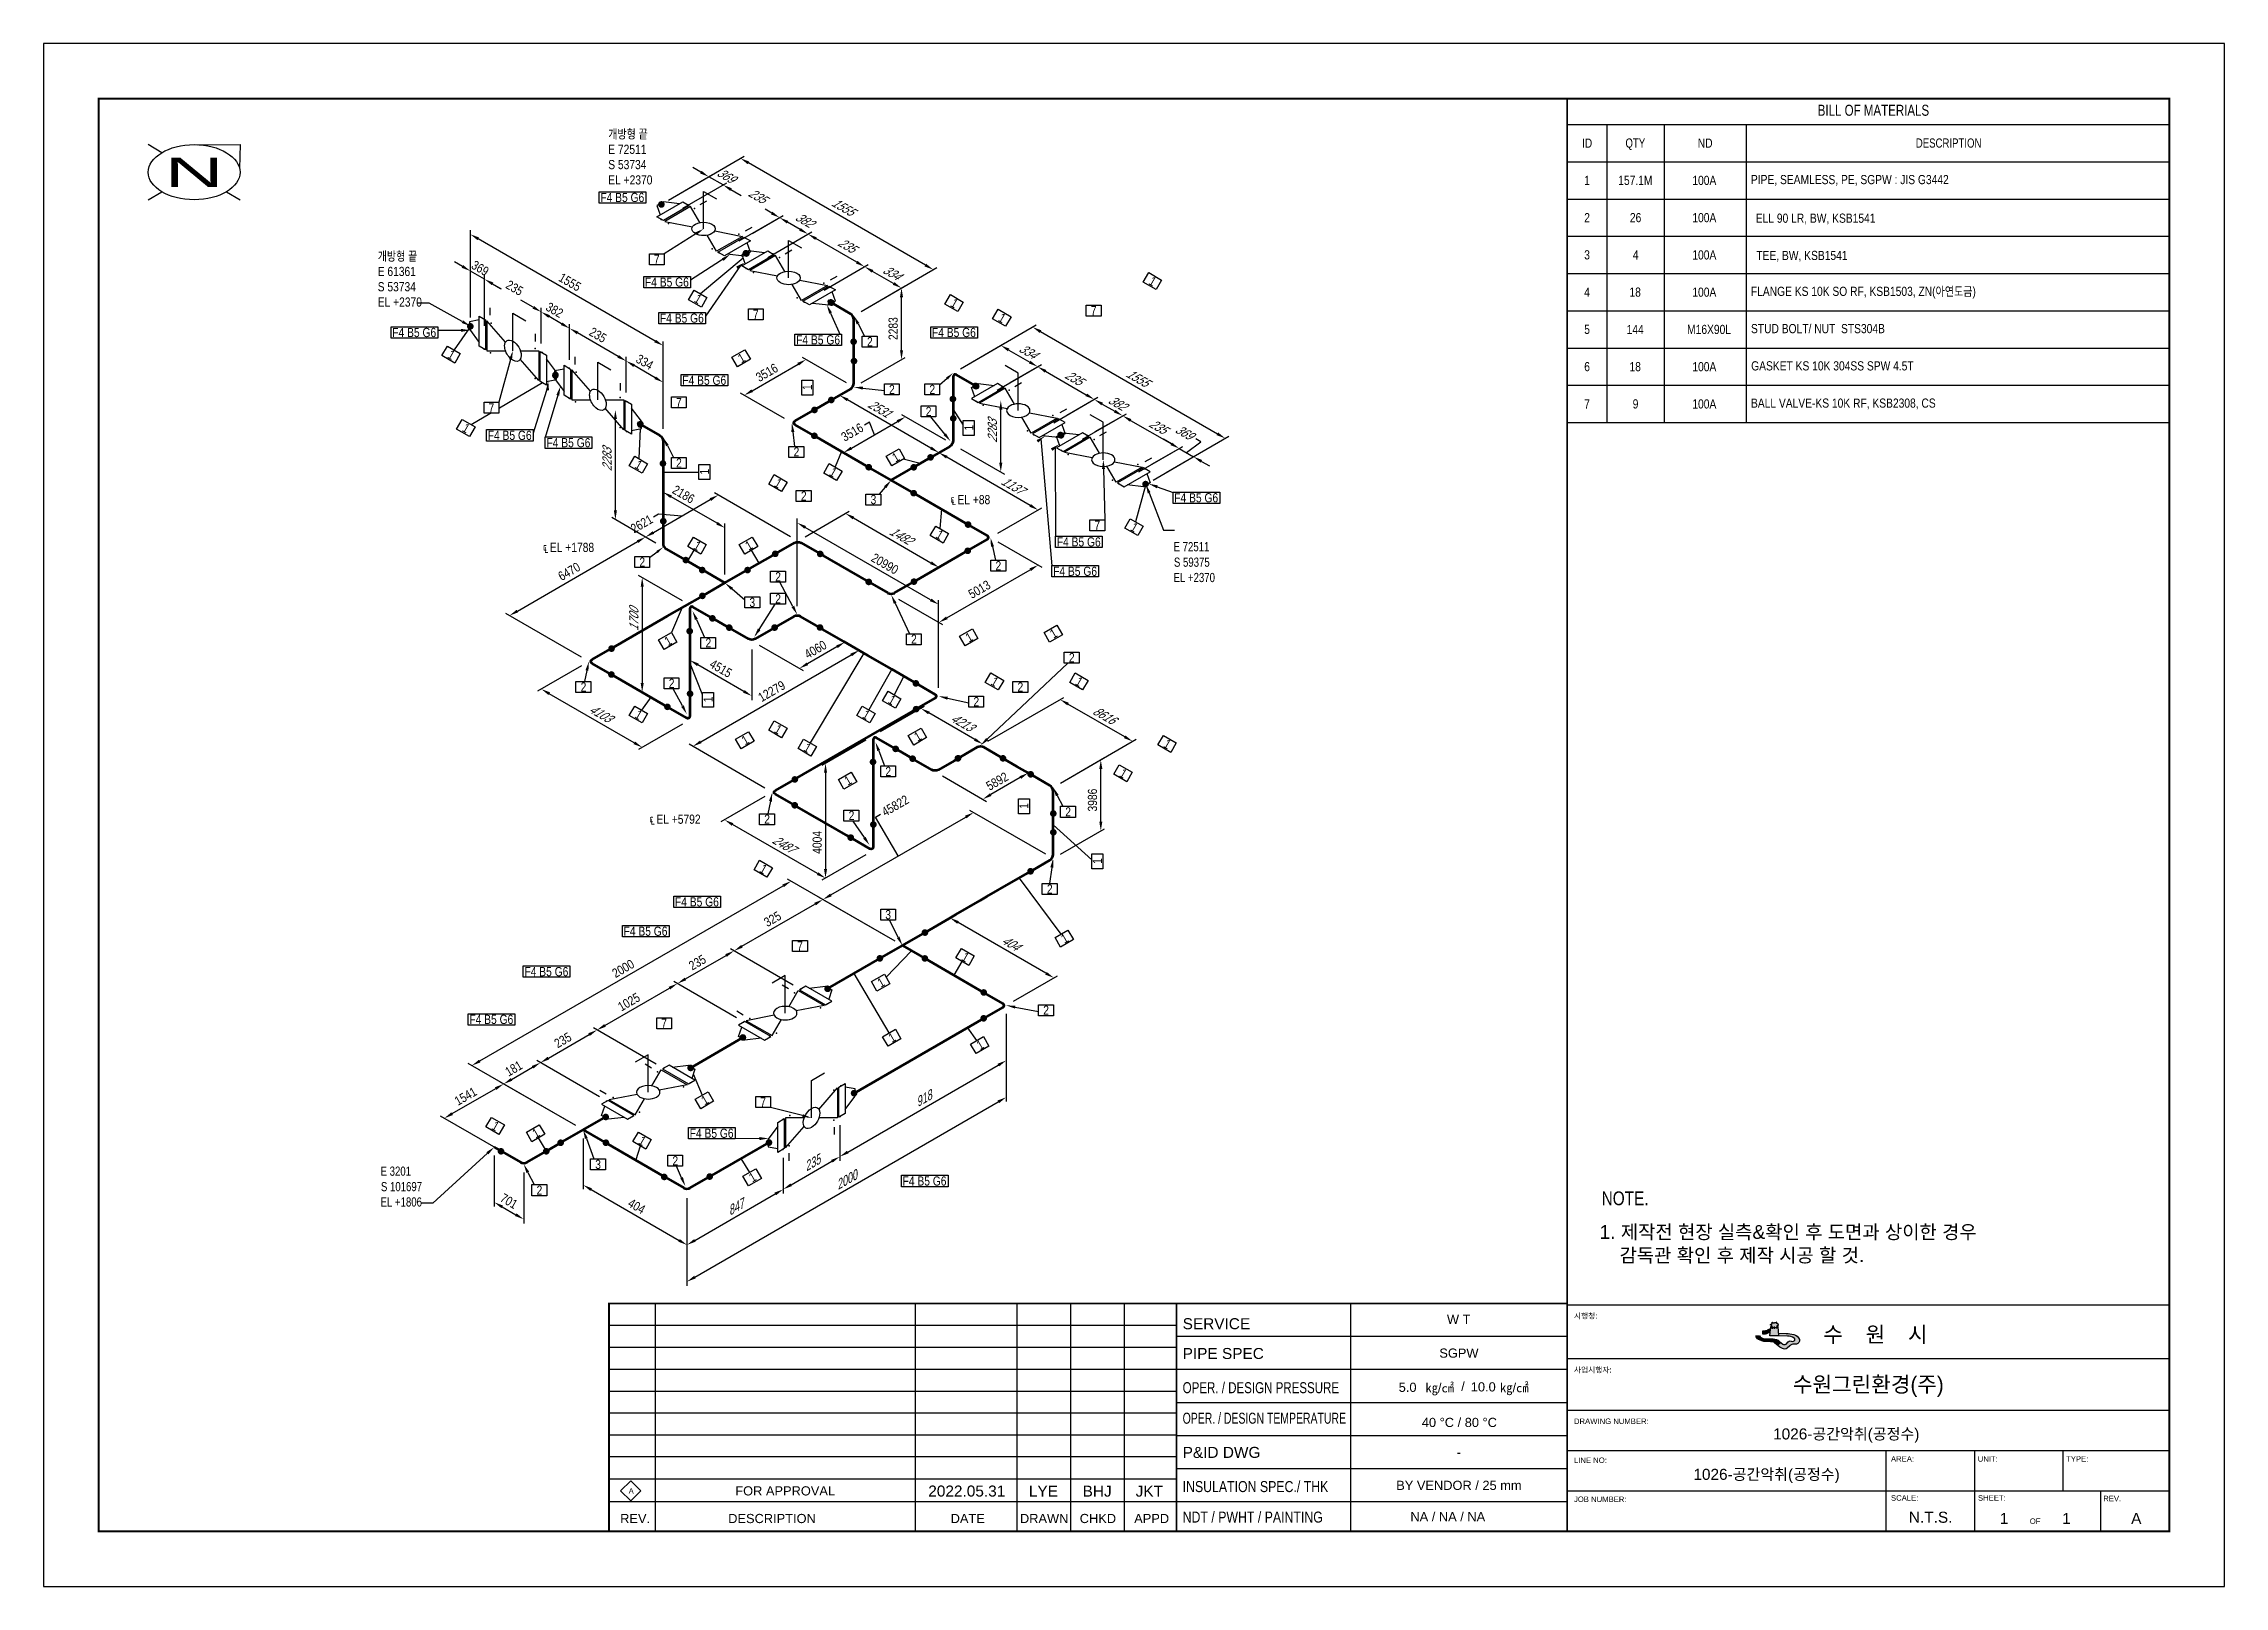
# Model space of a CAD drawing. Header units: millimetres. Extents: x 0 to 594, y 0 to 420.
import ezdxf
from ezdxf import colors
from ezdxf.entities.mleader import LeaderData, LeaderLine
from ezdxf.enums import TextEntityAlignment as Align
from ezdxf.math import Vec2, Vec3

# ---------------------------------------------------------------- set-up
doc = ezdxf.new("R2010")
doc.units = ezdxf.units.MM
doc.header["$LTSCALE"] = 0.25
for name, color, linetype in [('7', 5, 'Continuous'), ('TITLE', 7, 'Continuous'), ('밸브', 4, 'Continuous'), ('용접', 1, 'Continuous'), ('주석', 7, 'Continuous'), ('지시선', 1, 'Continuous'), ('치수', 1, 'Continuous'), ('테이블', 7, 'Continuous')]:
    doc.layers.add(name, color=color, linetype=linetype)
doc.layers.add('파이프', color=3, linetype='Continuous', lineweight=70)
doc.styles.add('AdskIsoAnnotation', font='arial.ttf', dxfattribs={"width": 0.8, "height": 1})
doc.styles.add('AdskIsoMetric', font='arial.ttf', dxfattribs={"width": 0.8, "height": 2.5})
doc.styles.add('AdskIsoMetric-30', font='arial.ttf', dxfattribs={"width": 0.8, "height": 2.5})
doc.styles.add('AdskIsoMetric30', font='arial.ttf', dxfattribs={"width": 0.8, "oblique": 30, "height": 2.5})
doc.styles.add('FF1', font='arial.ttf')
doc.styles.add('MtXpl_', font='')
doc.styles.add('RomanS', font='arial.ttf')
doc.styles.get("Standard").update_dxf_attribs({"font": 'arial.ttf'})
doc.styles.add('굴림', font='')
doc.styles.get('MtXpl_').set_extended_font_data('Gulim')
doc.styles.get('굴림').set_extended_font_data('Gulim')
doc.dimstyles.new('AdskIsoMetric', dxfattribs={"dimtxt": 2.5, "dimasz": 2.5, "dimexe": 1, "dimexo": 2, "dimgap": 0.8, "dimtad": 1, "dimdec": 0, "dimrnd": 1, "dimzin": 0, "dimdsep": 46, "dimtxsty": 'AdskIsoMetric', "dimcen": 0, "dimclrt": 7, "dimadec": 0, "dimazin": 0, "dimtfac": 1, "dimtdec": 0, "dimtmove": 1, "dimatfit": 3, "dimfxl": 0, "dimfrac": 2, "dimtolj": 1, "dimtzin": 0, "dimarcsym": 0})

msp = doc.modelspace()

# ---------------------------------------------------------------- texts
at = {"color": 0, "linetype": 'ByBlock', "lineweight": 40, "width": 2}
msp.add_text('N', height=8, dxfattribs=at).set_placement((41, 385), align=Align.MIDDLE_CENTER)
at = {"color": 7, "linetype": 'ByBlock', "lineweight": -2, "style": 'RomanS'}
for s, height, p in [('SERVICE', 3, (310.25, 70.006)), ('시행청:', 1.5, (416.8367, 72.8857)), ('PIPE SPEC', 3, (310.25, 61.8976)), ('사업시행자:', 1.5, (416.8367, 58.1958)), ('DRAWING NUMBER:', 1.5, (416.8367, 44.1958)), ('P&ID DWG ', 3, (310.25, 34.9726)), ('LINE NO:', 1.5, (416.8367, 33.5792)), ('AREA:', 1.5, (503.1903, 33.9438)), ('UNIT:', 1.5, (526.8116, 33.9438)), ('TYPE:', 1.5, (550.8911, 33.9438)), ('JOB NUMBER:', 1.5, (416.8367, 22.9625)), ('SCALE:', 1.5, (503.1903, 23.3271)), ('SHEET:', 1.5, (526.8904, 23.3271)), ('REV.', 1.5, (560.9975, 23.16)), ('OF', 1.5, (541, 17))]:
    msp.add_text(s, height=height, dxfattribs=at).set_placement(p)
at = {"color": 7, "style": 'AdskIsoMetric'}
for s, p in [('W T', (382.2412, 71.4535)), ('5.0', (369.103, 52.9462)), ('㎏/㎠', (376.3782, 52.8069)), ('/', (386.1261, 53.2022)), ('10.0', (388.7325, 53.0638)), ('㎏/㎠', (396.6965, 52.8657)), ('40 %%DC / 80 %%DC', (375.399, 43.3833)), ('NA / NA / NA', (372.2839, 17.7298))]:
    msp.add_text(s, height=2.5, dxfattribs=at).set_placement(p)
at = {"style": '굴림'}
msp.add_text('수    원    시', height=4.255987, dxfattribs=at).set_placement((484.7572, 66.4683))
at = {"color": 7, "style": 'AdskIsoMetric'}
for s, p in [('SGPW', (385.5, 63.5)), ('-', (385.5, 36.5)), ('FOR APPROVAL', (201.988, 26)), ('BY VENDOR / 25 mm', (385.5, 27.5))]:
    msp.add_text(s, height=2.5, dxfattribs=at).set_placement(p, align=Align.MIDDLE_CENTER)
at = {"color": 7, "linetype": 'ByBlock', "lineweight": -2, "style": 'RomanS'}
for s, width, p in [('OPER. / DESIGN PRESSURE', 0.75, (310.25, 52.5893)), ('OPER. / DESIGN TEMPERATURE', 0.68, (310.25, 44.281)), ('INSULATION SPEC./ THK', 0.8, (310.25, 25.6643)), ('NDT / PWHT / PAINTING', 0.8, (310.25, 17.356))]:
    msp.add_text(s, height=3, dxfattribs=dict(at, width=width)).set_placement(p)
at = {"style": '굴림'}
msp.add_text('수원그린환경(주)', height=4.25599, dxfattribs=at).set_placement((497, 55), align=Align.MIDDLE_CENTER)
at = {"color": 7, "linetype": 'ByBlock', "lineweight": -2, "style": 'RomanS'}
for s, p in [('REV.', (161.1158, 17.2245)), ('DESCRIPTION', (198.4012, 17.2245)), ('DATE', (251.7185, 17.2245)), ('DRAWN', (272.5302, 17.2245)), ('CHKD', (287.1697, 17.2245)), ('APPD', (301.8091, 17.2245))]:
    msp.add_text(s, height=2.5, dxfattribs=at).set_placement(p, align=Align.CENTER)
at = {"color": 7, "linetype": 'ByBlock', "lineweight": -2}
msp.add_text('N.T.S.', height=3, dxfattribs=at).set_placement((514, 17.3202), align=Align.CENTER)
at = {"color": 7}
for tag, p in [('1026-공간악취(공정수)', (491, 40)), ('1026-공간악취(공정수)', (469.2914, 29)), ('2022.05.31', (251.4515, 24.4518)), ('LYE', (272.32, 24.4243)), ('BHJ', (286.9594, 24.4243)), ('JKT', (301.1751, 24.4243)), ('1', (534, 17)), ('1', (551, 17)), ('A', (570, 17))]:
    msp.add_attdef(tag, text='', height=3, dxfattribs=at).set_placement(p, align=Align.CENTER)
at = {"layer": 'TITLE', "color": 7, "linetype": 'Continuous', "style": 'FF1'}
msp.add_text('A', height=1.4952, dxfattribs=at).set_placement((159.3541, 25.2225))
at = {"layer": '주석', "width": 0.8}
for s, height, style, p in [('S 59375', 2.5, 'MtXpl_', (307.8745, 277.5822)), ('E 72511', 2.5, 'MtXpl_', (307.779, 281.7915)), ('EL +2370', 2.5, 'MtXpl_', (307.779, 273.4053)), ('E 3201', 2.5, 'MtXpl_', (91.779, 111.7898)), ('S 101697', 2.5, 'MtXpl_', (91.8745, 107.5805)), ('NOTE.', 3.75, 'AdskIsoAnnotation', (424.3734, 103.7723)), ('EL +1806', 2.5, 'MtXpl_', (91.779, 103.4036))]:
    msp.add_text(s, height=height, dxfattribs=dict(at, style=style)).set_placement(p)
at = {"layer": '주석', "style": 'AdskIsoAnnotation'}
for s, p in [('1. 제작전 현장 실측&확인 후 도면과 상이한 경우 ', (423.7796, 94.6083)), ('   감독관 확인 후 제작 시공 할 것.', (424.9028, 88.2681))]:
    msp.add_text(s, height=3.75, dxfattribs=at).set_placement(p)
at = {"layer": '주석', "char_height": 2.5, "attachment_point": 7, "style": 'AdskIsoAnnotation'}
for s, insert in [('{\\fGulim|b0|i0|c129|p50;개방형 끝\\P}E 72511\\PS 53734\\PEL +2370', (153.794, 381.6233)), ('{\\fGulim|b0|i0|c129|p50;개방형 끝\\P}E 61361\\PS 53734\\PEL +2370', (91, 348.361)), ('{\\Q0;℄ EL +88}', (247, 294.361)), ('{\\Q0;℄ EL +1788}', (136, 281.361)), ('{\\Q0;℄ EL +5792}', (165, 207.361))]:
    msp.add_mtext(s, dxfattribs=dict(at, insert=insert))
at = {"layer": '테이블', "width": 0.8}
for s, height, style, p in [('BILL OF MATERIALS', 3, 'MtXpl_', (483.2302, 400.3642)), ('QTY', 2.5, 'MtXpl_', (430.8626, 391.6891)), ('DESCRIPTION', 2.5, 'MtXpl_', (509.9447, 391.6924)), ('157.1M', 2.5, 'AdskIsoMetric', (428.8983, 381.5341)), ('100A', 2.5, 'AdskIsoMetric', (449.0838, 381.5179)), ('PIPE, SEAMLESS, PE, SGPW : JIS G3442', 2.5, 'AdskIsoMetric', (465.0434, 381.7439)), ('26', 2.5, 'AdskIsoMetric', (432.0736, 371.3912)), ('100A', 2.5, 'AdskIsoMetric', (449.0838, 371.375)), ('ELL 90 LR, BW, KSB1541', 2.5, 'AdskIsoMetric', (466.3559, 371.2302)), ('4', 2.5, 'AdskIsoMetric', (432.8771, 361.2322)), ('100A', 2.5, 'AdskIsoMetric', (449.0838, 361.2322)), ('TEE, BW, KSB1541', 2.5, 'AdskIsoMetric', (466.5114, 361.0874)), ('18', 2.5, 'AdskIsoMetric', (431.9597, 351.1055)), ('100A', 2.5, 'AdskIsoMetric', (449.0838, 351.0893)), ('FLANGE KS 10K SO RF, KSB1503, ZN(아연도금)', 2.5, 'AdskIsoMetric', (465.0297, 351.3153)), ('144', 2.5, 'AdskIsoMetric', (431.1889, 340.9414)), ('M16X90L', 2.5, 'AdskIsoMetric', (447.6535, 340.9465)), ('STUD BOLT/ NUT  STS304B', 2.5, 'AdskIsoMetric', (465.0543, 341.1716)), ('18', 2.5, 'AdskIsoMetric', (431.9597, 330.8198)), ('100A', 2.5, 'AdskIsoMetric', (449.0838, 330.8036)), ('GASKET KS 10K 304SS SPW 4.5T', 2.5, 'AdskIsoMetric', (465.1102, 331.0296)), ('9', 2.5, 'AdskIsoMetric', (432.8308, 320.677)), ('100A', 2.5, 'AdskIsoMetric', (449.0838, 320.6608)), ('BALL VALVE-KS 10K RF, KSB2308, CS', 2.5, 'AdskIsoMetric', (465.0543, 320.8859))]:
    msp.add_text(s, height=height, dxfattribs=dict(at, style=style)).set_placement(p)
at = {"layer": '테이블', "char_height": 2.5, "attachment_point": 5, "style": 'AdskIsoMetric'}
for s, insert, width in [('ID', (420.41, 392.9108), 7.820039), ('ND', (452.5737, 392.9108), 19.370384), ('1', (420.41, 382.7679), 7.820039), ('2', (420.41, 372.625), 7.820039), ('3', (420.41, 362.4822), 7.820039), ('4', (420.41, 352.3393), 7.820039), ('5', (420.41, 342.1965), 7.820039), ('6', (420.41, 332.0536), 7.820039), ('7', (420.41, 321.9108), 7.820039)]:
    msp.add_mtext(s, dxfattribs=dict(at, insert=insert, width=width))

# ---------------------------------------------------------------- blocks, each defined once
blk = doc.blocks.new('플랜지WN-2-IsoRight')
at = {"color": 0, "linetype": 'ByBlock', "lineweight": -2, "extrusion": (-0.707107, -0.408248, 0.57735)}
for p, q in [((-0.11, 0.115), (0.022, 0.14)), ((-0.11, 0.013), (-0.11, 0.115)), ((0.022, -0.166), (-0.11, 0.013)), ((0.11, 0.14), (0.022, 0.191)), ((0.022, 0.191), (0.022, -0.217)), ((0.11, -0.268), (0.11, 0.14)), ((0.022, -0.217), (0.11, -0.268))]:
    blk.add_line(p, q, dxfattribs=at)
blk = doc.blocks.new('개스킷-2-IsoRight')
at = {"color": 0, "linetype": 'ByBlock', "lineweight": -2, "extrusion": (-1, 0, 0)}
for p in [(-0.053, 0.235), (0.044, 0.179), (-0.044, -0.179), (0.044, -0.23)]:
    blk.add_point(p, dxfattribs=at)
blk = doc.blocks.new('볼 밸브-2-IsoRight')
at = {"color": 0, "linetype": 'ByBlock', "lineweight": -2, "extrusion": (-0.707107, -0.408248, 0.57735)}
for p, q in [((-0.354, 0), (-0.354, 0.408)), ((-0.354, 0.408), (-0.101, 0.116)), ((-0.101, 0), (-0.354, 0)), ((0.354, 0), (0.101, 0)), ((0.101, -0.116), (0.354, -0.408)), ((0.113, -0.065), (0.113, -0.065)), ((0.354, -0.408), (0.354, 0))]:
    blk.add_line(p, q, dxfattribs=at)
at = {"linetype": 'ByBlock'}
for start_param, end_param in [(-2.356194, 0.785398), (0.785398, 3.926991)]:
    blk.add_ellipse((0, 0), major_axis=(-0.08, 0.138), ratio=0.57735, start_param=start_param, end_param=end_param, dxfattribs=at)
blk = doc.blocks.new('Operator_Lever-1-IsoLeft')
at = {"color": 0, "linetype": 'ByBlock', "lineweight": -2, "extrusion": (0, 0.816497, 0.57735)}
for p, q in [((0, 0), (-0.442, -0.255)), ((-0.442, -0.255), (-0.265, -0.357))]:
    blk.add_line(p, q, dxfattribs=at)
blk = doc.blocks.new('플랜지WN-2-IsoLeft')
at = {"color": 0, "linetype": 'ByBlock', "lineweight": -2, "extrusion": (0, -0.816497, -0.57735)}
for p, q in [((-0.155, -0.115), (0.199, 0.089)), ((-0.066, 0.089), (-0.155, 0.038)), ((-0.155, 0.038), (-0.11, -0.089)), ((0.155, 0.064), (-0.066, 0.089)), ((0.287, 0.038), (-0.066, -0.166)), ((0.199, 0.089), (0.287, 0.038)), ((-0.066, -0.166), (-0.155, -0.115))]:
    blk.add_line(p, q, dxfattribs=at)
blk = doc.blocks.new('개스킷-2-IsoLeft')
at = {"color": 0, "linetype": 'ByBlock', "lineweight": -2, "extrusion": (0, 0, -1)}
for p in [(0.133, 0.128), (0.221, 0.077), (-0.23, -0.071), (-0.133, -0.128)]:
    blk.add_point(p, dxfattribs=at)
blk = doc.blocks.new('볼 밸브-2-IsoLeft')
at = {"color": 0, "linetype": 'ByBlock', "lineweight": -2, "extrusion": (0, -0.816497, -0.57735)}
for p, q in [((-0.177, 0.306), (-0.53, 0.102)), ((-0.05, 0.087), (-0.177, 0.306)), ((-0.53, 0.102), (-0.151, 0.029)), ((0.177, -0.306), (0.05, -0.087)), ((0.113, -0.065), (0.113, -0.065)), ((0.151, -0.029), (0.53, -0.102)), ((0.53, -0.102), (0.177, -0.306))]:
    blk.add_line(p, q, dxfattribs=at)
at = {"linetype": 'ByBlock', "extrusion": (0, 0, -1)}
for start_param, end_param in [(3.926991, 7.068583), (0.785398, 3.926991)]:
    blk.add_ellipse((0, 0), major_axis=(-0.159, 0), ratio=0.57735, start_param=start_param, end_param=end_param, dxfattribs=at)
blk = doc.blocks.new('Operator_Lever-2-IsoLeft')
at = {"color": 0, "linetype": 'ByBlock', "lineweight": -2, "extrusion": (0, -0.816497, -0.57735)}
for p, q in [((0, 0), (0.442, 0.255)), ((0.442, 0.255), (0.619, 0.153))]:
    blk.add_line(p, q, dxfattribs=at)
blk = doc.blocks.new('플랜지WN-1-IsoRight')
at = {"color": 0, "linetype": 'ByBlock', "lineweight": -2, "extrusion": (0.707107, 0.408248, -0.57735)}
for p, q in [((0.022, 0.14), (-0.11, 0.115)), ((-0.11, 0.115), (-0.11, 0.013)), ((-0.11, 0.013), (0.022, -0.166)), ((0.022, 0.191), (0.11, 0.14)), ((0.022, -0.217), (0.022, 0.191)), ((0.11, 0.14), (0.11, -0.268)), ((0.11, -0.268), (0.022, -0.217))]:
    blk.add_line(p, q, dxfattribs=at)
blk = doc.blocks.new('개스킷-1-IsoRight')
at = {"color": 0, "linetype": 'ByBlock', "lineweight": -2, "extrusion": (1, 0, 0)}
for p in [(-0.044, 0.23), (0.044, 0.179), (-0.053, -0.174), (0.044, -0.23)]:
    blk.add_point(p, dxfattribs=at)
blk = doc.blocks.new('볼 밸브-1-IsoRight')
at = {"color": 0, "linetype": 'ByBlock', "lineweight": -2, "extrusion": (0.707107, 0.408248, -0.57735)}
for p, q in [((-0.101, 0.116), (-0.354, 0.408)), ((-0.354, 0.408), (-0.354, 0)), ((0.101, 0), (0.354, 0)), ((-0.354, 0), (-0.101, 0)), ((0.354, -0.408), (0.101, -0.116)), ((0.113, -0.065), (0.113, -0.065)), ((0.354, 0), (0.354, -0.408))]:
    blk.add_line(p, q, dxfattribs=at)
at = {"linetype": 'ByBlock', "extrusion": (-1.92296e-16, -1.11022e-16, -1)}
for start_param, end_param in [(-0.785398, 2.356194), (2.356194, 5.497787)]:
    blk.add_ellipse((0, 0), major_axis=(-0.08, 0.138), ratio=0.57735, start_param=start_param, end_param=end_param, dxfattribs=at)
blk = doc.blocks.new('Operator_Lever-1-IsoRight')
at = {"color": 0, "linetype": 'ByBlock', "lineweight": -2, "extrusion": (0.707107, 0.408248, -0.57735)}
for p, q in [((0, 0), (0, 0.51)), ((0, 0.51), (0.177, 0.408))]:
    blk.add_line(p, q, dxfattribs=at)
blk = doc.blocks.new('플랜지WN-1-IsoLeft')
at = {"color": 0, "linetype": 'ByBlock', "lineweight": -2, "extrusion": (0, 0.816497, 0.57735)}
for p, q in [((0.199, 0.089), (-0.155, -0.115)), ((-0.155, 0.038), (-0.066, 0.089)), ((-0.11, -0.089), (-0.155, 0.038)), ((-0.066, 0.089), (0.155, 0.064)), ((-0.066, -0.166), (0.287, 0.038)), ((0.287, 0.038), (0.199, 0.089)), ((-0.155, -0.115), (-0.066, -0.166))]:
    blk.add_line(p, q, dxfattribs=at)
blk = doc.blocks.new('개스킷-1-IsoLeft')
at = {"color": 0, "linetype": 'ByBlock', "lineweight": -2}
for p in [(0.124, 0.133), (0.221, 0.077), (-0.221, -0.077), (-0.133, -0.128)]:
    blk.add_point(p, dxfattribs=at)
blk = doc.blocks.new('볼 밸브-1-IsoLeft')
at = {"color": 0, "linetype": 'ByBlock', "lineweight": -2, "extrusion": (0, 0.816497, 0.57735)}
for p, q in [((-0.53, 0.102), (-0.177, 0.306)), ((-0.177, 0.306), (-0.05, 0.087)), ((-0.151, 0.029), (-0.53, 0.102)), ((0.05, -0.087), (0.177, -0.306)), ((0.113, -0.065), (0.113, -0.065)), ((0.53, -0.102), (0.151, -0.029)), ((0.177, -0.306), (0.53, -0.102))]:
    blk.add_line(p, q, dxfattribs=at)
at = {"linetype": 'ByBlock'}
for start_param, end_param in [(-0.785398, 2.356194), (2.356194, 5.497787)]:
    blk.add_ellipse((0, 0), major_axis=(-0.159, 0), ratio=0.57735, start_param=start_param, end_param=end_param, dxfattribs=at)
blk = doc.blocks.new('Operator_Lever-2-IsoRight')
at = {"color": 0, "linetype": 'ByBlock', "lineweight": -2, "extrusion": (-0.707107, -0.408248, 0.57735)}
for p, q in [((0, 0), (0, -0.51)), ((0, -0.51), (0.177, -0.612))]:
    blk.add_line(p, q, dxfattribs=at)
blk = doc.blocks.new('*D92')
at = {"layer": 'Defpoints', "color": 0}
for p in [(247.72, 330.34), (270.76, 332.04), (261.31, 326.58)]:
    blk.add_point(p, dxfattribs=at)
at = {"layer": '치수', "color": 0, "lineweight": -2}
for p, q in [((249.72, 331.5), (261.72, 338.42)), ((262.88, 336.59), (268.6, 333.29)), ((263.31, 327.74), (271.76, 332.62))]:
    blk.add_line(p, q, dxfattribs=at)
at = {"layer": '치수', "color": 0}
for points in [[(263.09, 336.96), (262.67, 336.23), (260.72, 337.84)], [(268.81, 333.65), (268.39, 332.93), (270.76, 332.04)]]:
    blk.add_solid(points, dxfattribs=at)
at = {"layer": '치수', "color": 7, "insert": (268.01, 336.25), "char_height": 2.5, "attachment_point": 5, "rotation": 330, "style": 'AdskIsoMetric30'}
blk.add_mtext('\\A1;334', dxfattribs=at)
blk = doc.blocks.new('*D93')
at = {"layer": 'Defpoints', "color": 0}
for p in [(257.77, 324.54), (286.18, 323.14), (276.72, 317.68)]:
    blk.add_point(p, dxfattribs=at)
at = {"layer": '치수', "color": 0, "lineweight": -2}
for p, q in [((259.77, 325.7), (271.76, 332.62)), ((272.93, 330.79), (284.01, 324.39)), ((278.72, 318.84), (287.18, 323.72))]:
    blk.add_line(p, q, dxfattribs=at)
at = {"layer": '치수', "color": 0}
for points in [[(273.14, 331.15), (272.72, 330.43), (270.76, 332.04)], [(284.22, 324.75), (283.81, 324.03), (286.18, 323.14)]]:
    blk.add_solid(points, dxfattribs=at)
at = {"layer": '치수', "color": 7, "insert": (280.52, 329.03), "char_height": 2.5, "attachment_point": 5, "rotation": 330, "style": 'AdskIsoMetric30'}
blk.add_mtext('\\A1;235', dxfattribs=at)
blk = doc.blocks.new('개스킷 해치 표식-1-IsoLeft')
at = {"linetype": 'ByBlock', "lineweight": -2, "extrusion": (0, 0.816497, 0.57735)}
blk.add_line((0, 0), (-0.088, -0.051), dxfattribs=at)
blk = doc.blocks.new('*D94')
at = {"layer": 'Defpoints', "color": 0}
for p in [(273.19, 315.64), (293.92, 318.68), (284.46, 313.22)]:
    blk.add_point(p, dxfattribs=at)
at = {"layer": '치수', "color": 0, "lineweight": -2}
for p, q in [((275.19, 316.8), (287.18, 323.72)), ((288.34, 321.89), (291.75, 319.93)), ((286.46, 314.37), (294.92, 319.25))]:
    blk.add_line(p, q, dxfattribs=at)
at = {"layer": '치수', "color": 0}
for points in [[(288.55, 322.25), (288.14, 321.53), (286.18, 323.14)], [(291.96, 320.29), (291.54, 319.57), (293.92, 318.68)]]:
    blk.add_solid(points, dxfattribs=at)
at = {"layer": '치수', "color": 7, "insert": (292.32, 322.22), "char_height": 2.5, "attachment_point": 5, "rotation": 330, "style": 'AdskIsoMetric30'}
blk.add_mtext('\\A1;382', dxfattribs=at)
blk = doc.blocks.new('*D95')
at = {"layer": 'Defpoints', "color": 0}
for p in [(280.93, 311.18), (309.33, 309.78), (299.88, 304.32)]:
    blk.add_point(p, dxfattribs=at)
at = {"layer": '치수', "color": 0, "lineweight": -2}
for p, q in [((282.93, 312.33), (294.92, 319.25)), ((296.08, 317.43), (307.17, 311.03)), ((301.88, 305.47), (310.33, 310.35))]:
    blk.add_line(p, q, dxfattribs=at)
at = {"layer": '치수', "color": 0}
for points in [[(296.29, 317.79), (295.87, 317.07), (293.92, 318.68)], [(307.37, 311.39), (306.96, 310.67), (309.33, 309.78)]]:
    blk.add_solid(points, dxfattribs=at)
at = {"layer": '치수', "color": 7, "insert": (303.45, 315.79), "char_height": 2.5, "attachment_point": 5, "rotation": 330, "style": 'AdskIsoMetric30'}
blk.add_mtext('\\A1;235', dxfattribs=at)
blk = doc.blocks.new('*D96')
at = {"layer": 'Defpoints', "color": 0}
for p in [(313.21, 307.53), (296.34, 302.28), (300.22, 300.03)]:
    blk.add_point(p, dxfattribs=at)
at = {"layer": '치수', "color": 0, "lineweight": -2}
for p, q in [((298.34, 303.43), (310.33, 310.35)), ((307.17, 311.03), (305, 312.28)), ((309.33, 309.78), (313.21, 307.53)), ((309.33, 309.78), (313.21, 307.53)), ((311.27, 308.66), (315.19, 311.57)), ((315.19, 311.57), (313.81, 312.37)), ((302.22, 301.19), (314.21, 308.11)), ((315.38, 306.28), (317.54, 305.03))]:
    blk.add_line(p, q, dxfattribs=at)
at = {"layer": '치수', "color": 0}
for points in [[(307.37, 311.39), (306.96, 310.67), (309.33, 309.78)], [(315.59, 306.65), (315.17, 305.92), (313.21, 307.53)]]:
    blk.add_solid(points, dxfattribs=at)
at = {"layer": '치수', "color": 7, "insert": (310.56, 314.24), "char_height": 2.5, "attachment_point": 5, "rotation": 330, "style": 'AdskIsoMetric30'}
blk.add_mtext('\\A1;369', dxfattribs=at)
blk = doc.blocks.new('*D97')
at = {"layer": 'Defpoints', "color": 0}
for p in [(247.72, 330.34), (321.87, 312.53), (303.76, 302.08)]:
    blk.add_point(p, dxfattribs=at)
at = {"layer": '치수', "color": 0, "lineweight": -2}
for p, q in [((249.72, 331.5), (270.38, 343.42)), ((271.54, 341.59), (319.71, 313.78)), ((305.76, 303.23), (322.87, 313.11))]:
    blk.add_line(p, q, dxfattribs=at)
at = {"layer": '치수', "color": 0}
for points in [[(271.75, 341.96), (271.33, 341.23), (269.38, 342.84)], [(319.92, 314.15), (319.5, 313.42), (321.87, 312.53)]]:
    blk.add_solid(points, dxfattribs=at)
at = {"layer": '치수', "color": 7, "insert": (297.89, 329), "char_height": 2.5, "attachment_point": 5, "rotation": 330, "style": 'AdskIsoMetric30'}
blk.add_mtext('\\A1;1555', dxfattribs=at)
blk = doc.blocks.new('*D98')
at = {"layer": 'Defpoints', "color": 0}
for p in [(247.72, 330.34), (260.72, 322.84), (247.72, 310.88)]:
    blk.add_point(p, dxfattribs=at)
at = {"layer": '치수', "color": 0, "lineweight": -2}
for p, q in [((260.72, 305.88), (260.72, 320.34)), ((249.72, 309.73), (261.72, 302.8))]:
    blk.add_line(p, q, dxfattribs=at)
at = {"layer": '치수', "color": 0}
for points in [[(260.3, 320.34), (261.13, 320.34), (260.72, 322.84)], [(260.3, 305.88), (261.13, 305.88), (260.72, 303.38)]]:
    blk.add_solid(points, dxfattribs=at)
at = {"layer": '치수', "color": 7, "insert": (258.45, 314.42), "char_height": 2.5, "attachment_point": 5, "rotation": 90, "style": 'AdskIsoMetric30'}
blk.add_mtext('\\A1;2283', dxfattribs=at)
blk = doc.blocks.new('*D99')
at = {"layer": 'Defpoints', "color": 0}
for p in [(234.73, 318.38), (247.72, 310.88), (230.87, 301.15)]:
    blk.add_point(p, dxfattribs=at)
at = {"layer": '치수', "color": 0, "lineweight": -2}
for p, q in [((220.04, 309.9), (232.57, 317.13)), ((224.99, 316.93), (223.6, 316.13)), ((226.31, 313.51), (224.99, 316.93)), ((245.72, 312.03), (233.73, 318.96))]:
    blk.add_line(p, q, dxfattribs=at)
at = {"layer": '치수', "color": 0}
for points in [[(232.36, 317.49), (232.78, 316.77), (234.73, 318.38)], [(219.83, 310.26), (220.25, 309.54), (217.88, 308.65)]]:
    blk.add_solid(points, dxfattribs=at)
at = {"layer": '치수', "color": 7, "insert": (220.26, 314.2), "char_height": 2.5, "attachment_point": 5, "rotation": 30, "style": 'AdskIsoMetric-30'}
blk.add_mtext('\\A1;3516', dxfattribs=at)
blk = doc.blocks.new('*D100')
at = {"layer": 'Defpoints', "color": 0}
for p in [(158.68, 333.59), (158.68, 322.68), (168.73, 312.79)]:
    blk.add_point(p, dxfattribs=at)
at = {"layer": '치수', "color": 0, "lineweight": -2}
for p, q in [((158.68, 324.98), (158.68, 334.75)), ((166.57, 329.04), (160.85, 332.34)), ((168.73, 315.1), (168.73, 328.95))]:
    blk.add_line(p, q, dxfattribs=at)
at = {"layer": '치수', "color": 0}
for points in [[(161.06, 332.7), (160.64, 331.98), (158.68, 333.59)], [(166.78, 329.4), (166.36, 328.68), (168.73, 327.79)]]:
    blk.add_solid(points, dxfattribs=at)
at = {"layer": '치수', "color": 7, "insert": (163.71, 333.31), "char_height": 2.5, "attachment_point": 5, "rotation": 330, "style": 'AdskIsoMetric-30'}
blk.add_mtext('\\A1;334', dxfattribs=at)
blk = doc.blocks.new('*D101')
at = {"layer": 'Defpoints', "color": 0}
for p in [(143.27, 342.49), (143.27, 331.58), (158.68, 322.68)]:
    blk.add_point(p, dxfattribs=at)
at = {"layer": '치수', "color": 0, "lineweight": -2}
for p, q in [((143.27, 333.88), (143.27, 343.65)), ((156.52, 334.84), (145.43, 341.24)), ((158.68, 324.98), (158.68, 334.75))]:
    blk.add_line(p, q, dxfattribs=at)
at = {"layer": '치수', "color": 0}
for points in [[(145.64, 341.6), (145.23, 340.88), (143.27, 342.49)], [(156.73, 335.2), (156.31, 334.48), (158.68, 333.59)]]:
    blk.add_solid(points, dxfattribs=at)
at = {"layer": '치수', "color": 7, "insert": (150.98, 340.66), "char_height": 2.5, "attachment_point": 5, "rotation": 330, "style": 'AdskIsoMetric-30'}
blk.add_mtext('\\A1;235', dxfattribs=at)
blk = doc.blocks.new('개스킷 해치 표식-1-IsoRight')
at = {"linetype": 'ByBlock', "lineweight": -2, "extrusion": (0.707107, 0.408248, -0.57735)}
blk.add_line((0, 0), (0, 0.102), dxfattribs=at)
blk = doc.blocks.new('*D62')
at = {"layer": 'Defpoints', "color": 0}
for p in [(135.53, 346.96), (135.53, 336.04), (143.27, 331.58)]:
    blk.add_point(p, dxfattribs=at)
at = {"layer": '치수', "color": 0, "lineweight": -2}
for p, q in [((135.53, 338.35), (135.53, 348.11)), ((141.1, 343.74), (137.7, 345.71)), ((143.27, 333.88), (143.27, 343.65))]:
    blk.add_line(p, q, dxfattribs=at)
at = {"layer": '치수', "color": 0}
for points in [[(137.91, 346.07), (137.49, 345.35), (135.53, 346.96)], [(141.31, 344.1), (140.9, 343.38), (143.27, 342.49)]]:
    blk.add_solid(points, dxfattribs=at)
at = {"layer": '치수', "color": 7, "insert": (139.18, 347.47), "char_height": 2.5, "attachment_point": 5, "rotation": 330, "style": 'AdskIsoMetric-30'}
blk.add_mtext('\\A1;382', dxfattribs=at)
blk = doc.blocks.new('*D102')
at = {"layer": 'Defpoints', "color": 0}
for p in [(120.12, 355.86), (120.12, 344.94), (135.53, 336.04)]:
    blk.add_point(p, dxfattribs=at)
at = {"layer": '치수', "color": 0, "lineweight": -2}
for p, q in [((120.12, 347.25), (120.12, 357.01)), ((122.28, 354.61), (124.59, 353.28)), ((133.37, 348.21), (129.94, 350.19)), ((135.53, 338.35), (135.53, 348.11))]:
    blk.add_line(p, q, dxfattribs=at)
at = {"layer": '치수', "color": 0}
for points in [[(122.49, 354.97), (122.07, 354.25), (120.12, 355.86)], [(133.58, 348.57), (133.16, 347.85), (135.53, 346.96)]]:
    blk.add_solid(points, dxfattribs=at)
at = {"layer": '치수', "color": 7, "insert": (128.28, 353.49), "char_height": 2.5, "attachment_point": 5, "rotation": 330, "style": 'AdskIsoMetric-30'}
blk.add_mtext('\\A1;235', dxfattribs=at)
blk = doc.blocks.new('*D103')
at = {"layer": 'Defpoints', "color": 0}
for p in [(116.23, 358.1), (116.23, 343.1), (120.12, 340.86)]:
    blk.add_point(p, dxfattribs=at)
at = {"layer": '치수', "color": 0, "lineweight": -2}
for p, q in [((114.07, 359.35), (111.9, 360.6)), ((116.23, 345.41), (116.23, 359.26)), ((120.12, 355.86), (116.23, 358.1)), ((120.12, 343.17), (120.12, 357.01)), ((122.28, 354.61), (124.45, 353.36))]:
    blk.add_line(p, q, dxfattribs=at)
at = {"layer": '치수', "color": 0}
for points in [[(114.28, 359.71), (113.86, 358.99), (116.23, 358.1)], [(122.49, 354.97), (122.07, 354.25), (120.12, 355.86)]]:
    blk.add_solid(points, dxfattribs=at)
at = {"layer": '치수', "color": 7, "insert": (118.92, 358.87), "char_height": 2.5, "attachment_point": 5, "rotation": 330, "style": 'AdskIsoMetric-30'}
blk.add_mtext('\\A1;369', dxfattribs=at)
blk = doc.blocks.new('*D104')
at = {"layer": 'Defpoints', "color": 0}
for p in [(116.23, 368.1), (116.23, 347.18), (168.73, 312.79)]:
    blk.add_point(p, dxfattribs=at)
at = {"layer": '치수', "color": 0, "lineweight": -2}
for p, q in [((116.23, 349.49), (116.23, 369.26)), ((166.57, 339.04), (118.4, 366.85)), ((168.73, 315.1), (168.73, 338.95))]:
    blk.add_line(p, q, dxfattribs=at)
at = {"layer": '치수', "color": 0}
for points in [[(118.61, 367.21), (118.19, 366.49), (116.23, 368.1)], [(166.78, 339.4), (166.36, 338.68), (168.73, 337.79)]]:
    blk.add_solid(points, dxfattribs=at)
at = {"layer": '치수', "color": 7, "insert": (143.36, 355.06), "char_height": 2.5, "attachment_point": 5, "rotation": 330, "style": 'AdskIsoMetric-30'}
blk.add_mtext('\\A1;1555', dxfattribs=at)
blk = doc.blocks.new('*D105')
at = {"layer": 'Defpoints', "color": 0}
for p in [(155.74, 320.29), (168.73, 312.79), (168.73, 282.9)]:
    blk.add_point(p, dxfattribs=at)
at = {"layer": '치수', "color": 0, "lineweight": -2}
for p, q in [((155.74, 292.9), (155.74, 317.79)), ((166.73, 284.05), (154.74, 290.98))]:
    blk.add_line(p, q, dxfattribs=at)
at = {"layer": '치수', "color": 0}
for points in [[(155.33, 317.79), (156.16, 317.79), (155.74, 320.29)], [(155.33, 292.9), (156.16, 292.9), (155.74, 290.4)]]:
    blk.add_solid(points, dxfattribs=at)
at = {"layer": '치수', "color": 7, "insert": (153.48, 306.65), "char_height": 2.5, "attachment_point": 5, "rotation": 90, "style": 'AdskIsoMetric30'}
blk.add_mtext('\\A1;2283', dxfattribs=at)
blk = doc.blocks.new('*D106')
at = {"layer": 'Defpoints', "color": 0}
for p in [(168.73, 297.9), (168.73, 282.9), (185.59, 273.17)]:
    blk.add_point(p, dxfattribs=at)
at = {"layer": '치수', "color": 0, "lineweight": -2}
for p, q in [((183.43, 289.42), (170.9, 296.65)), ((185.59, 275.48), (185.59, 289.32))]:
    blk.add_line(p, q, dxfattribs=at)
at = {"layer": '치수', "color": 0}
for points in [[(171.11, 297.01), (170.69, 296.29), (168.73, 297.9)], [(183.63, 289.78), (183.22, 289.06), (185.59, 288.17)]]:
    blk.add_solid(points, dxfattribs=at)
at = {"layer": '치수', "color": 7, "insert": (174.3, 297.3), "char_height": 2.5, "attachment_point": 5, "rotation": 330, "style": 'AdskIsoMetric-30'}
blk.add_mtext('\\A1;2186', dxfattribs=at)
blk = doc.blocks.new('*D107')
at = {"layer": 'Defpoints', "color": 0}
for p in [(246.9, 181.98), (233.91, 174.48), (262.19, 158.16)]:
    blk.add_point(p, dxfattribs=at)
at = {"layer": '치수', "color": 0, "lineweight": -2}
for p, q in [((273.02, 166.91), (249.07, 180.73)), ((264.19, 159.31), (276.18, 166.23))]:
    blk.add_line(p, q, dxfattribs=at)
at = {"layer": '치수', "color": 0}
for points in [[(249.28, 181.09), (248.86, 180.37), (246.9, 181.98)], [(273.23, 167.27), (272.81, 166.54), (275.18, 165.66)]]:
    blk.add_solid(points, dxfattribs=at)
at = {"layer": '치수', "color": 7, "insert": (263.31, 175.13), "char_height": 2.5, "attachment_point": 5, "rotation": 330, "style": 'AdskIsoMetric30'}
blk.add_mtext('\\A1;404', dxfattribs=at)
blk = doc.blocks.new('*D108')
at = {"layer": 'Defpoints', "color": 0}
for p in [(201.46, 119.01), (175.24, 107.95), (201.46, 108.09)]:
    blk.add_point(p, dxfattribs=at)
at = {"layer": '치수', "color": 0, "lineweight": -2}
for p, q in [((201.46, 116.7), (201.46, 106.94)), ((175.24, 105.64), (175.24, 91.8)), ((177.4, 94.2), (199.29, 106.84))]:
    blk.add_line(p, q, dxfattribs=at)
at = {"layer": '치수', "color": 0}
for points in [[(199.08, 107.2), (199.5, 106.48), (201.46, 108.09)], [(177.2, 94.56), (177.61, 93.84), (175.24, 92.95)]]:
    blk.add_solid(points, dxfattribs=at)
at = {"layer": '치수', "color": 7, "insert": (188.35, 103.14), "char_height": 2.5, "attachment_point": 5, "rotation": 30, "style": 'AdskIsoMetric30'}
blk.add_mtext('\\A1;847', dxfattribs=at)
blk = doc.blocks.new('*D109')
at = {"layer": 'Defpoints', "color": 0}
for p in [(216.87, 127.91), (201.46, 119.01), (216.87, 116.99)]:
    blk.add_point(p, dxfattribs=at)
at = {"layer": '치수', "color": 0, "lineweight": -2}
for p, q in [((216.87, 125.6), (216.87, 115.84)), ((201.46, 116.7), (201.46, 106.94)), ((203.62, 109.34), (214.71, 115.74))]:
    blk.add_line(p, q, dxfattribs=at)
at = {"layer": '치수', "color": 0}
for points in [[(214.5, 116.1), (214.92, 115.38), (216.87, 116.99)], [(203.42, 109.7), (203.83, 108.98), (201.46, 108.09)]]:
    blk.add_solid(points, dxfattribs=at)
at = {"layer": '치수', "color": 7, "insert": (209.17, 115.16), "char_height": 2.5, "attachment_point": 5, "rotation": 30, "style": 'AdskIsoMetric30'}
blk.add_mtext('\\A1;235', dxfattribs=at)
blk = doc.blocks.new('개스킷 해치 표식-2-IsoLeft')
at = {"linetype": 'ByBlock', "lineweight": -2, "extrusion": (0, -0.816497, -0.57735)}
blk.add_line((0, 0), (0.088, 0.051), dxfattribs=at)
blk = doc.blocks.new('*D110')
at = {"layer": 'Defpoints', "color": 0}
for p in [(262.19, 158.16), (262.19, 143.16), (216.87, 127.91)]:
    blk.add_point(p, dxfattribs=at)
at = {"layer": '치수', "color": 0, "lineweight": -2}
for p, q in [((262.19, 155.85), (262.19, 142)), ((219.04, 118.24), (260.03, 141.91)), ((216.87, 125.6), (216.87, 115.84))]:
    blk.add_line(p, q, dxfattribs=at)
at = {"layer": '치수', "color": 0}
for points in [[(259.82, 142.27), (260.24, 141.54), (262.19, 143.16)], [(218.83, 118.6), (219.25, 117.88), (216.87, 116.99)]]:
    blk.add_solid(points, dxfattribs=at)
at = {"layer": '치수', "color": 7, "insert": (239.53, 132.69), "char_height": 2.5, "attachment_point": 5, "rotation": 30, "style": 'AdskIsoMetric30'}
blk.add_mtext('\\A1;918', dxfattribs=at)
blk = doc.blocks.new('*D111')
at = {"layer": 'Defpoints', "color": 0}
for p in [(262.19, 158.16), (262.19, 133.16), (175.24, 107.95)]:
    blk.add_point(p, dxfattribs=at)
at = {"layer": '치수', "color": 0, "lineweight": -2}
for p, q in [((262.19, 155.85), (262.19, 132)), ((177.4, 84.2), (260.03, 131.91)), ((175.24, 105.64), (175.24, 81.8))]:
    blk.add_line(p, q, dxfattribs=at)
at = {"layer": '치수', "color": 0}
for points in [[(259.82, 132.27), (260.24, 131.54), (262.19, 133.16)], [(177.2, 84.56), (177.61, 83.84), (175.24, 82.95)]]:
    blk.add_solid(points, dxfattribs=at)
at = {"layer": '치수', "color": 7, "insert": (218.5, 110.54), "char_height": 2.5, "attachment_point": 5, "rotation": 30, "style": 'AdskIsoMetric30'}
blk.add_mtext('\\A1;2000', dxfattribs=at)
blk = doc.blocks.new('*D112')
at = {"layer": 'Defpoints', "color": 0}
for p in [(146.96, 124.28), (175.24, 107.95), (175.24, 92.95)]:
    blk.add_point(p, dxfattribs=at)
at = {"layer": '치수', "color": 0, "lineweight": -2}
for p, q in [((146.96, 121.97), (146.96, 108.13)), ((149.13, 108.03), (173.07, 94.2)), ((175.24, 105.64), (175.24, 91.8))]:
    blk.add_line(p, q, dxfattribs=at)
at = {"layer": '치수', "color": 0}
for points in [[(149.33, 108.39), (148.92, 107.67), (146.96, 109.28)], [(173.28, 94.56), (172.87, 93.84), (175.24, 92.95)]]:
    blk.add_solid(points, dxfattribs=at)
at = {"layer": '치수', "color": 7, "insert": (161.54, 103.48), "char_height": 2.5, "attachment_point": 5, "rotation": 330, "style": 'AdskIsoMetric-30'}
blk.add_mtext('\\A1;404', dxfattribs=at)
blk = doc.blocks.new('*D113')
at = {"layer": 'Defpoints', "color": 0}
for p in [(223.62, 359.26), (210.63, 351.76), (220.68, 345.96)]:
    blk.add_point(p, dxfattribs=at)
at = {"layer": '치수', "color": 0, "lineweight": -2}
for p, q in [((212.63, 352.91), (224.62, 359.84)), ((231.51, 354.71), (225.79, 358.01)), ((222.68, 347.11), (234.67, 354.04))]:
    blk.add_line(p, q, dxfattribs=at)
at = {"layer": '치수', "color": 0}
for points in [[(226, 358.37), (225.58, 357.65), (223.62, 359.26)], [(231.72, 355.07), (231.3, 354.35), (233.67, 353.46)]]:
    blk.add_solid(points, dxfattribs=at)
at = {"layer": '치수', "color": 7, "insert": (230.91, 357.67), "char_height": 2.5, "attachment_point": 5, "rotation": 330, "style": 'AdskIsoMetric30'}
blk.add_mtext('\\A1;334', dxfattribs=at)
blk = doc.blocks.new('*D114')
at = {"layer": 'Defpoints', "color": 0}
for p in [(208.21, 368.16), (195.22, 360.66), (210.63, 351.76)]:
    blk.add_point(p, dxfattribs=at)
at = {"layer": '치수', "color": 0, "lineweight": -2}
for p, q in [((197.22, 361.81), (209.21, 368.74)), ((221.46, 360.51), (210.37, 366.91)), ((212.63, 352.91), (224.62, 359.84))]:
    blk.add_line(p, q, dxfattribs=at)
at = {"layer": '치수', "color": 0}
for points in [[(210.58, 367.27), (210.16, 366.55), (208.21, 368.16)], [(221.67, 360.87), (221.25, 360.15), (223.62, 359.26)]]:
    blk.add_solid(points, dxfattribs=at)
at = {"layer": '치수', "color": 7, "insert": (218.69, 365.1), "char_height": 2.5, "attachment_point": 5, "rotation": 330, "style": 'AdskIsoMetric30'}
blk.add_mtext('\\A1;235', dxfattribs=at)
blk = doc.blocks.new('*D63')
at = {"layer": 'Defpoints', "color": 0}
for p in [(200.47, 372.63), (191.02, 367.17), (195.22, 360.66)]:
    blk.add_point(p, dxfattribs=at)
at = {"layer": '치수', "color": 0, "lineweight": -2}
for p, q in [((193.02, 368.32), (201.47, 373.2)), ((197.22, 361.81), (209.21, 368.74)), ((206.04, 369.41), (202.64, 371.38))]:
    blk.add_line(p, q, dxfattribs=at)
at = {"layer": '치수', "color": 0}
for points in [[(202.84, 371.74), (202.43, 371.02), (200.47, 372.63)], [(206.25, 369.77), (205.83, 369.05), (208.21, 368.16)]]:
    blk.add_solid(points, dxfattribs=at)
at = {"layer": '치수', "color": 7, "insert": (207.1, 372.02), "char_height": 2.5, "attachment_point": 5, "rotation": 330, "style": 'AdskIsoMetric30'}
blk.add_mtext('\\A1;382', dxfattribs=at)
blk = doc.blocks.new('*D115')
at = {"layer": 'Defpoints', "color": 0}
for p in [(185.06, 381.53), (172.07, 374.03), (187.48, 365.13)]:
    blk.add_point(p, dxfattribs=at)
at = {"layer": '치수', "color": 0, "lineweight": -2}
for p, q in [((174.07, 375.18), (186.06, 382.1)), ((187.22, 380.28), (190.02, 378.66)), ((198.31, 373.88), (196.53, 374.9)), ((189.48, 366.28), (201.47, 373.2))]:
    blk.add_line(p, q, dxfattribs=at)
at = {"layer": '치수', "color": 0}
for points in [[(187.43, 380.64), (187.01, 379.92), (185.06, 381.53)], [(198.51, 374.24), (198.1, 373.52), (200.47, 372.63)]]:
    blk.add_solid(points, dxfattribs=at)
at = {"layer": '치수', "color": 7, "insert": (194.3, 378.56), "char_height": 2.5, "attachment_point": 5, "rotation": 330, "style": 'AdskIsoMetric30'}
blk.add_mtext('\\A1;235', dxfattribs=at)
blk = doc.blocks.new('*D116')
at = {"layer": 'Defpoints', "color": 0}
for p in [(181.17, 383.77), (168.18, 376.27), (172.07, 374.03)]:
    blk.add_point(p, dxfattribs=at)
at = {"layer": '치수', "color": 0, "lineweight": -2}
for p, q in [((179.01, 385.02), (176.84, 386.27)), ((170.18, 377.42), (182.17, 384.35)), ((174.07, 375.18), (186.06, 382.1)), ((185.06, 381.53), (181.17, 383.77)), ((187.22, 380.28), (189.39, 379.03))]:
    blk.add_line(p, q, dxfattribs=at)
at = {"layer": '치수', "color": 0}
for points in [[(179.22, 385.38), (178.8, 384.66), (181.17, 383.77)], [(187.43, 380.64), (187.01, 379.92), (185.06, 381.53)]]:
    blk.add_solid(points, dxfattribs=at)
at = {"layer": '치수', "color": 7, "insert": (185.78, 384.1), "char_height": 2.5, "attachment_point": 5, "rotation": 330, "style": 'AdskIsoMetric30'}
blk.add_mtext('\\A1;369', dxfattribs=at)
blk = doc.blocks.new('*D117')
at = {"layer": 'Defpoints', "color": 0}
for p in [(189.83, 388.77), (168.18, 376.27), (220.68, 345.96)]:
    blk.add_point(p, dxfattribs=at)
at = {"layer": '치수', "color": 0, "lineweight": -2}
for p, q in [((170.18, 377.42), (190.83, 389.35)), ((240.17, 359.71), (192, 387.52)), ((222.68, 347.11), (243.33, 359.04))]:
    blk.add_line(p, q, dxfattribs=at)
at = {"layer": '치수', "color": 0}
for points in [[(192.21, 387.88), (191.79, 387.16), (189.83, 388.77)], [(240.38, 360.07), (239.96, 359.35), (242.33, 358.46)]]:
    blk.add_solid(points, dxfattribs=at)
at = {"layer": '치수', "color": 7, "insert": (217.65, 375.56), "char_height": 2.5, "attachment_point": 5, "rotation": 330, "style": 'AdskIsoMetric30'}
blk.add_mtext('\\A1;1555', dxfattribs=at)
blk = doc.blocks.new('*D118')
at = {"layer": 'Defpoints', "color": 0}
for p in [(233.67, 353.46), (220.68, 345.96), (220.68, 326.49)]:
    blk.add_point(p, dxfattribs=at)
at = {"layer": '치수', "color": 0, "lineweight": -2}
for p, q in [((222.68, 347.11), (234.67, 354.04)), ((233.67, 336.49), (233.67, 350.96)), ((222.68, 327.65), (234.67, 334.57))]:
    blk.add_line(p, q, dxfattribs=at)
at = {"layer": '치수', "color": 0}
for points in [[(233.26, 350.96), (234.09, 350.96), (233.67, 353.46)], [(233.26, 336.49), (234.09, 336.49), (233.67, 333.99)]]:
    blk.add_solid(points, dxfattribs=at)
at = {"layer": '치수', "color": 7, "insert": (231.41, 342.42), "char_height": 2.5, "attachment_point": 5, "rotation": 90, "style": 'AdskIsoMetric-30'}
blk.add_mtext('\\A1;2283', dxfattribs=at)
blk = doc.blocks.new('*D64')
at = {"layer": 'Defpoints', "color": 0}
for p in [(207.69, 333.99), (220.68, 326.49), (203.82, 316.76)]:
    blk.add_point(p, dxfattribs=at)
at = {"layer": '치수', "color": 0, "lineweight": -2}
for p, q in [((193, 325.51), (205.53, 332.74)), ((218.68, 327.65), (206.69, 334.57)), ((201.82, 317.92), (189.83, 324.84))]:
    blk.add_line(p, q, dxfattribs=at)
at = {"layer": '치수', "color": 0}
for points in [[(205.32, 333.1), (205.73, 332.38), (207.69, 333.99)], [(192.79, 325.87), (193.21, 325.15), (190.83, 324.26)]]:
    blk.add_solid(points, dxfattribs=at)
at = {"layer": '치수', "color": 7, "insert": (197, 330.44), "char_height": 2.5, "attachment_point": 5, "rotation": 30, "style": 'AdskIsoMetric-30'}
blk.add_mtext('\\A1;3516', dxfattribs=at)
blk = doc.blocks.new('*D65')
at = {"layer": 'Defpoints', "color": 0}
for p in [(243.86, 308.65), (230.87, 301.15), (257.91, 285.53)]:
    blk.add_point(p, dxfattribs=at)
at = {"layer": '치수', "color": 0, "lineweight": -2}
for p, q in [((268.74, 294.28), (246.02, 307.4)), ((259.91, 286.69), (271.9, 293.61))]:
    blk.add_line(p, q, dxfattribs=at)
at = {"layer": '치수', "color": 0}
for points in [[(246.23, 307.76), (245.81, 307.04), (243.86, 308.65)], [(268.94, 294.64), (268.53, 293.92), (270.9, 293.03)]]:
    blk.add_solid(points, dxfattribs=at)
at = {"layer": '치수', "color": 7, "insert": (263.83, 299.74), "char_height": 2.5, "attachment_point": 5, "rotation": 330, "style": 'AdskIsoMetric30'}
blk.add_mtext('\\A1;1137', dxfattribs=at)
blk = doc.blocks.new('*D66')
at = {"layer": 'Defpoints', "color": 0}
for p in [(216.82, 324.26), (203.82, 316.76), (230.87, 301.15)]:
    blk.add_point(p, dxfattribs=at)
at = {"layer": '치수', "color": 0, "lineweight": -2}
blk.add_line((241.69, 309.9), (218.98, 323.01), dxfattribs=at)
at = {"layer": '치수', "color": 0}
for points in [[(219.19, 323.37), (218.77, 322.65), (216.82, 324.26)], [(241.9, 310.26), (241.48, 309.54), (243.86, 308.65)]]:
    blk.add_solid(points, dxfattribs=at)
at = {"layer": '치수', "color": 7, "insert": (227.54, 320.68), "char_height": 2.5, "attachment_point": 5, "rotation": 330, "style": 'AdskIsoMetric30'}
blk.add_mtext('\\A1;2531', dxfattribs=at)
blk = doc.blocks.new('*D67')
at = {"layer": 'Defpoints', "color": 0}
for p in [(257.91, 285.53), (270.9, 278.03), (230.87, 269.92)]:
    blk.add_point(p, dxfattribs=at)
at = {"layer": '치수', "color": 0, "lineweight": -2}
for p, q in [((259.91, 284.38), (271.9, 277.46)), ((246.02, 263.67), (268.74, 276.78)), ((232.87, 268.77), (244.86, 261.84))]:
    blk.add_line(p, q, dxfattribs=at)
at = {"layer": '치수', "color": 0}
for points in [[(268.53, 277.14), (268.94, 276.42), (270.9, 278.03)], [(245.81, 264.03), (246.23, 263.31), (243.86, 262.42)]]:
    blk.add_solid(points, dxfattribs=at)
at = {"layer": '치수', "color": 7, "insert": (254.89, 271.41), "char_height": 2.5, "attachment_point": 5, "rotation": 30, "style": 'AdskIsoMetric-30'}
blk.add_mtext('\\A1;5013', dxfattribs=at)
blk = doc.blocks.new('*D68')
at = {"layer": 'Defpoints', "color": 0}
for p in [(205.42, 284.61), (243.86, 277.42), (230.87, 269.92)]:
    blk.add_point(p, dxfattribs=at)
at = {"layer": '치수', "color": 0, "lineweight": -2}
for p, q in [((207.42, 285.77), (219.41, 292.69)), ((220.57, 290.86), (241.69, 278.67))]:
    blk.add_line(p, q, dxfattribs=at)
at = {"layer": '치수', "color": 0}
for points in [[(220.78, 291.22), (220.37, 290.5), (218.41, 292.11)], [(241.9, 279.03), (241.48, 278.31), (243.86, 277.42)]]:
    blk.add_solid(points, dxfattribs=at)
at = {"layer": '치수', "color": 7, "insert": (233.4, 286.08), "char_height": 2.5, "attachment_point": 5, "rotation": 330, "style": 'AdskIsoMetric30'}
blk.add_mtext('\\A1;1482', dxfattribs=at)
blk = doc.blocks.new('*D69')
at = {"layer": 'Defpoints', "color": 0}
for p in [(163.94, 285.67), (185.59, 273.17), (148.55, 251.78)]:
    blk.add_point(p, dxfattribs=at)
at = {"layer": '치수', "color": 0, "lineweight": -2}
for p, q in [((129.06, 265.53), (161.78, 284.42)), ((146.55, 252.94), (125.9, 264.86))]:
    blk.add_line(p, q, dxfattribs=at)
at = {"layer": '치수', "color": 0}
for points in [[(161.57, 284.78), (161.98, 284.06), (163.94, 285.67)], [(128.86, 265.89), (129.27, 265.17), (126.9, 264.28)]]:
    blk.add_solid(points, dxfattribs=at)
at = {"layer": '치수', "color": 7, "insert": (143.15, 276.28), "char_height": 2.5, "attachment_point": 5, "rotation": 30, "style": 'AdskIsoMetric-30'}
blk.add_mtext('\\A1;6470', dxfattribs=at)
blk = doc.blocks.new('*D70')
at = {"layer": 'Defpoints', "color": 0}
for p in [(183.77, 297.11), (205.42, 284.61), (185.59, 273.17)]:
    blk.add_point(p, dxfattribs=at)
at = {"layer": '치수', "color": 0, "lineweight": -2}
for p, q in [((203.42, 285.77), (182.77, 297.69)), ((167.48, 291.88), (166.09, 291.08)), ((166.11, 286.92), (181.6, 295.86)), ((173.85, 291.39), (167.48, 291.88))]:
    blk.add_line(p, q, dxfattribs=at)
at = {"layer": '치수', "color": 0}
for points in [[(181.39, 296.22), (181.81, 295.5), (183.77, 297.11)], [(165.9, 287.28), (166.31, 286.56), (163.94, 285.67)]]:
    blk.add_solid(points, dxfattribs=at)
at = {"layer": '치수', "color": 7, "insert": (162.92, 289.25), "char_height": 2.5, "attachment_point": 5, "rotation": 30, "style": 'AdskIsoMetric-30'}
blk.add_mtext('\\A1;2621', dxfattribs=at)
blk = doc.blocks.new('*D71')
at = {"layer": 'Defpoints', "color": 0}
for p in [(148.55, 251.78), (135.56, 244.28), (176.03, 235.91)]:
    blk.add_point(p, dxfattribs=at)
at = {"layer": '치수', "color": 0, "lineweight": -2}
for p, q in [((146.55, 250.63), (134.56, 243.7)), ((160.88, 229.66), (137.72, 243.03)), ((174.03, 234.76), (162.04, 227.84))]:
    blk.add_line(p, q, dxfattribs=at)
at = {"layer": '치수', "color": 0}
for points in [[(137.93, 243.39), (137.52, 242.67), (135.56, 244.28)], [(161.09, 230.02), (160.67, 229.3), (163.04, 228.41)]]:
    blk.add_solid(points, dxfattribs=at)
at = {"layer": '치수', "color": 7, "insert": (151.57, 237.66), "char_height": 2.5, "attachment_point": 5, "rotation": 330, "style": 'AdskIsoMetric30'}
blk.add_mtext('\\A1;4103', dxfattribs=at)
blk = doc.blocks.new('*D72')
at = {"layer": 'Defpoints', "color": 0}
for p in [(176.03, 267.14), (163.04, 243.41), (176.03, 235.91)]:
    blk.add_point(p, dxfattribs=at)
at = {"layer": '치수', "color": 0, "lineweight": -2}
for p, q in [((174.03, 268.3), (162.04, 275.22)), ((163.04, 272.14), (163.04, 245.91))]:
    blk.add_line(p, q, dxfattribs=at)
at = {"layer": '치수', "color": 0}
for points in [[(162.63, 272.14), (163.46, 272.14), (163.04, 274.64)], [(162.63, 245.91), (163.46, 245.91), (163.04, 243.41)]]:
    blk.add_solid(points, dxfattribs=at)
at = {"layer": '치수', "color": 7, "insert": (160.78, 263.13), "char_height": 2.5, "attachment_point": 5, "rotation": 90, "style": 'AdskIsoMetric30'}
blk.add_mtext('\\A1;1700', dxfattribs=at)
blk = doc.blocks.new('*D73')
at = {"layer": 'Defpoints', "color": 0}
for p in [(176.03, 267.14), (192.89, 257.41), (176.03, 252.14)]:
    blk.add_point(p, dxfattribs=at)
at = {"layer": '치수', "color": 0, "lineweight": -2}
for p, q in [((190.73, 243.66), (178.2, 250.89)), ((192.89, 255.1), (192.89, 241.25))]:
    blk.add_line(p, q, dxfattribs=at)
at = {"layer": '치수', "color": 0}
for points in [[(178.41, 251.25), (177.99, 250.53), (176.03, 252.14)], [(190.93, 244.02), (190.52, 243.3), (192.89, 242.41)]]:
    blk.add_solid(points, dxfattribs=at)
at = {"layer": '치수', "color": 7, "insert": (184.46, 249.89), "char_height": 2.5, "attachment_point": 5, "rotation": 330, "style": 'AdskIsoMetric-30'}
blk.add_mtext('\\A1;4515', dxfattribs=at)
blk = doc.blocks.new('*D74')
at = {"layer": 'Defpoints', "color": 0}
for p in [(205.27, 264.56), (192.89, 257.41), (205.88, 249.91)]:
    blk.add_point(p, dxfattribs=at)
at = {"layer": '치수', "color": 0, "lineweight": -2}
for p, q in [((194.89, 256.25), (206.88, 249.33)), ((216.1, 255.81), (208.05, 251.16))]:
    blk.add_line(p, q, dxfattribs=at)
at = {"layer": '치수', "color": 0}
for points in [[(215.89, 256.17), (216.31, 255.45), (218.26, 257.06)], [(207.84, 251.52), (208.25, 250.8), (205.88, 249.91)]]:
    blk.add_solid(points, dxfattribs=at)
at = {"layer": '치수', "color": 7, "insert": (210.25, 255.05), "char_height": 2.5, "attachment_point": 5, "rotation": 30, "style": 'AdskIsoMetric-30'}
blk.add_mtext('\\A1;4060', dxfattribs=at)
blk = doc.blocks.new('*D75')
at = {"layer": 'Defpoints', "color": 0}
for p in [(205.27, 289.56), (205.27, 264.56), (243.78, 242.33)]:
    blk.add_point(p, dxfattribs=at)
at = {"layer": '치수', "color": 0, "lineweight": -2}
for p, q in [((205.27, 266.87), (205.27, 290.71)), ((241.61, 268.58), (207.44, 288.31)), ((243.78, 244.64), (243.78, 268.48))]:
    blk.add_line(p, q, dxfattribs=at)
at = {"layer": '치수', "color": 0}
for points in [[(207.65, 288.67), (207.23, 287.95), (205.27, 289.56)], [(241.82, 268.94), (241.41, 268.21), (243.78, 267.33)]]:
    blk.add_solid(points, dxfattribs=at)
at = {"layer": '치수', "color": 7, "insert": (229.15, 278.39), "char_height": 2.5, "attachment_point": 5, "rotation": 330, "style": 'AdskIsoMetric-30'}
blk.add_mtext('\\A1;20990', dxfattribs=at)
blk = doc.blocks.new('*D76')
at = {"layer": 'Defpoints', "color": 0}
for p in [(222.13, 254.83), (243.78, 242.33), (198.48, 216.17)]:
    blk.add_point(p, dxfattribs=at)
at = {"layer": '치수', "color": 0, "lineweight": -2}
for p, q in [((179, 229.92), (219.96, 253.58)), ((196.48, 217.33), (175.83, 229.25))]:
    blk.add_line(p, q, dxfattribs=at)
at = {"layer": '치수', "color": 0}
for points in [[(219.76, 253.94), (220.17, 253.21), (222.13, 254.83)], [(178.79, 230.28), (179.2, 229.56), (176.83, 228.67)]]:
    blk.add_solid(points, dxfattribs=at)
at = {"layer": '치수', "color": 7, "insert": (198.31, 243.69), "char_height": 2.5, "attachment_point": 5, "rotation": 30, "style": 'AdskIsoMetric-30'}
blk.add_mtext('\\A1;12279', dxfattribs=at)
blk = doc.blocks.new('*D77')
at = {"layer": 'Defpoints', "color": 0}
for p in [(198.48, 216.17), (185.49, 208.67), (225.96, 200.31)]:
    blk.add_point(p, dxfattribs=at)
at = {"layer": '치수', "color": 0, "lineweight": -2}
for p, q in [((196.48, 215.02), (184.49, 208.1)), ((210.81, 194.06), (187.66, 207.42)), ((223.96, 199.15), (211.97, 192.23))]:
    blk.add_line(p, q, dxfattribs=at)
at = {"layer": '치수', "color": 0}
for points in [[(187.86, 207.78), (187.45, 207.06), (185.49, 208.67)], [(211.02, 194.42), (210.6, 193.69), (212.97, 192.81)]]:
    blk.add_solid(points, dxfattribs=at)
at = {"layer": '치수', "color": 7, "insert": (201.5, 202.05), "char_height": 2.5, "attachment_point": 5, "rotation": 330, "style": 'AdskIsoMetric30'}
blk.add_mtext('\\A1;2487', dxfattribs=at)
blk = doc.blocks.new('*D78')
at = {"layer": 'Defpoints', "color": 0}
for p in [(225.96, 231.53), (225.96, 200.31), (212.97, 192.81)]:
    blk.add_point(p, dxfattribs=at)
at = {"layer": '치수', "color": 0, "lineweight": -2}
for p, q in [((223.96, 230.38), (211.97, 223.45)), ((212.97, 221.53), (212.97, 195.31)), ((223.96, 199.15), (211.97, 192.23))]:
    blk.add_line(p, q, dxfattribs=at)
at = {"layer": '치수', "color": 0}
for points in [[(212.56, 221.53), (213.39, 221.53), (212.97, 224.03)], [(212.56, 195.31), (213.39, 195.31), (212.97, 192.81)]]:
    blk.add_solid(points, dxfattribs=at)
at = {"layer": '치수', "color": 7, "insert": (210.71, 202.54), "char_height": 2.5, "attachment_point": 5, "rotation": 90, "style": 'AdskIsoMetric-30'}
blk.add_mtext('\\A1;4004', dxfattribs=at)
blk = doc.blocks.new('*D79')
at = {"layer": 'Defpoints', "color": 0}
for p in [(238.95, 239.03), (225.96, 231.53), (242.82, 221.8)]:
    blk.add_point(p, dxfattribs=at)
at = {"layer": '치수', "color": 0, "lineweight": -2}
for p, q in [((227.96, 232.69), (239.95, 239.61)), ((253.65, 230.55), (241.12, 237.78))]:
    blk.add_line(p, q, dxfattribs=at)
at = {"layer": '치수', "color": 0}
for points in [[(241.33, 238.14), (240.91, 237.42), (238.95, 239.03)], [(253.86, 230.91), (253.44, 230.19), (255.81, 229.3)]]:
    blk.add_solid(points, dxfattribs=at)
at = {"layer": '치수', "color": 7, "insert": (250.09, 235.22), "char_height": 2.5, "attachment_point": 5, "rotation": 330, "style": 'AdskIsoMetric30'}
blk.add_mtext('\\A1;4213', dxfattribs=at)
blk = doc.blocks.new('*D80')
at = {"layer": 'Defpoints', "color": 0}
for p in [(255.21, 228.95), (242.82, 221.8), (255.81, 214.3)]:
    blk.add_point(p, dxfattribs=at)
at = {"layer": '치수', "color": 0, "lineweight": -2}
for p, q in [((244.82, 220.64), (256.81, 213.72)), ((266.03, 220.2), (257.98, 215.55))]:
    blk.add_line(p, q, dxfattribs=at)
at = {"layer": '치수', "color": 0}
for points in [[(265.83, 220.56), (266.24, 219.84), (268.2, 221.45)], [(257.77, 215.91), (258.19, 215.19), (255.81, 214.3)]]:
    blk.add_solid(points, dxfattribs=at)
at = {"layer": '치수', "color": 7, "insert": (259.74, 219.18), "char_height": 2.5, "attachment_point": 5, "rotation": 30, "style": 'AdskIsoMetric-30'}
blk.add_mtext('\\A1;5892', dxfattribs=at)
blk = doc.blocks.new('*D81')
at = {"layer": 'Defpoints', "color": 0}
for p in [(276.86, 241.45), (255.21, 228.95), (274.97, 217.54)]:
    blk.add_point(p, dxfattribs=at)
at = {"layer": '치수', "color": 0, "lineweight": -2}
for p, q in [((257.21, 230.11), (277.86, 242.03)), ((294.46, 231.29), (279.02, 240.2)), ((276.97, 218.7), (297.62, 230.62))]:
    blk.add_line(p, q, dxfattribs=at)
at = {"layer": '치수', "color": 0}
for points in [[(279.23, 240.56), (278.82, 239.84), (276.86, 241.45)], [(294.67, 231.65), (294.25, 230.93), (296.62, 230.04)]]:
    blk.add_solid(points, dxfattribs=at)
at = {"layer": '치수', "color": 7, "insert": (288.79, 237.18), "char_height": 2.5, "attachment_point": 5, "rotation": 330, "style": 'AdskIsoMetric30'}
blk.add_mtext('\\A1;8616', dxfattribs=at)
blk = doc.blocks.new('*D82')
at = {"layer": 'Defpoints', "color": 0}
for p in [(287.96, 225.04), (274.97, 217.54), (274.97, 198.19)]:
    blk.add_point(p, dxfattribs=at)
at = {"layer": '치수', "color": 0, "lineweight": -2}
for p, q in [((276.97, 218.7), (288.96, 225.62)), ((287.96, 208.19), (287.96, 222.54)), ((276.97, 199.34), (288.96, 206.26))]:
    blk.add_line(p, q, dxfattribs=at)
at = {"layer": '치수', "color": 0}
for points in [[(287.55, 222.54), (288.38, 222.54), (287.96, 225.04)], [(287.55, 208.19), (288.38, 208.19), (287.96, 205.69)]]:
    blk.add_solid(points, dxfattribs=at)
at = {"layer": '치수', "color": 7, "insert": (285.7, 214.06), "char_height": 2.5, "attachment_point": 5, "rotation": 90, "style": 'AdskIsoMetric-30'}
blk.add_mtext('\\A1;3986', dxfattribs=at)
blk = doc.blocks.new('*D83')
at = {"layer": 'Defpoints', "color": 0}
for p in [(125.31, 136.78), (146.96, 124.28), (130.78, 114.94)]:
    blk.add_point(p, dxfattribs=at)
at = {"layer": '치수', "color": 0, "lineweight": -2}
for p, q in [((144.96, 125.43), (124.31, 137.36)), ((111.29, 128.69), (123.15, 135.53)), ((128.78, 116.09), (108.13, 128.01))]:
    blk.add_line(p, q, dxfattribs=at)
at = {"layer": '치수', "color": 0}
for points in [[(122.94, 135.89), (123.35, 135.17), (125.31, 136.78)], [(111.08, 129.05), (111.5, 128.32), (109.13, 127.44)]]:
    blk.add_solid(points, dxfattribs=at)
at = {"layer": '치수', "color": 7, "insert": (114.95, 133.42), "char_height": 2.5, "attachment_point": 5, "rotation": 30, "style": 'AdskIsoMetric-30'}
blk.add_mtext('\\A1;1541', dxfattribs=at)
blk = doc.blocks.new('*D84')
at = {"layer": 'Defpoints', "color": 0}
for p in [(135.33, 142.57), (153.45, 132.11), (146.96, 124.28)]:
    blk.add_point(p, dxfattribs=at)
at = {"layer": '치수', "color": 0, "lineweight": -2}
for p, q in [((151.45, 133.26), (134.33, 143.14)), ((144.96, 125.43), (124.31, 137.36)), ((127.48, 138.03), (133.17, 141.32))]:
    blk.add_line(p, q, dxfattribs=at)
at = {"layer": '치수', "color": 0}
for points in [[(132.96, 141.68), (133.37, 140.95), (135.33, 142.57)], [(127.27, 138.39), (127.68, 137.67), (125.31, 136.78)]]:
    blk.add_solid(points, dxfattribs=at)
at = {"layer": '치수', "color": 7, "insert": (128.05, 140.98), "char_height": 2.5, "attachment_point": 5, "rotation": 30, "style": 'AdskIsoMetric-30'}
blk.add_mtext('\\A1;181', dxfattribs=at)
blk = doc.blocks.new('*D85')
at = {"layer": 'Defpoints', "color": 0}
for p in [(150.75, 151.47), (168.86, 141.01), (153.45, 132.11)]:
    blk.add_point(p, dxfattribs=at)
at = {"layer": '치수', "color": 0, "lineweight": -2}
for p, q in [((137.5, 143.82), (148.58, 150.22)), ((166.86, 142.16), (149.75, 152.04)), ((151.45, 133.26), (134.33, 143.14))]:
    blk.add_line(p, q, dxfattribs=at)
at = {"layer": '치수', "color": 0}
for points in [[(148.37, 150.58), (148.79, 149.85), (150.75, 151.47)], [(137.29, 144.18), (137.7, 143.45), (135.33, 142.57)]]:
    blk.add_solid(points, dxfattribs=at)
at = {"layer": '치수', "color": 7, "insert": (141.43, 148.7), "char_height": 2.5, "attachment_point": 5, "rotation": 30, "style": 'AdskIsoMetric-30'}
blk.add_mtext('\\A1;235', dxfattribs=at)
blk = doc.blocks.new('개스킷 해치 표식-2-IsoRight')
at = {"linetype": 'ByBlock', "lineweight": -2, "extrusion": (-0.707107, -0.408248, 0.57735)}
blk.add_line((0, 0), (0, -0.102), dxfattribs=at)
blk = doc.blocks.new('*D86')
at = {"layer": 'Defpoints', "color": 0}
for p in [(172.64, 164.11), (190.76, 153.65), (168.86, 141.01)]:
    blk.add_point(p, dxfattribs=at)
at = {"layer": '치수', "color": 0, "lineweight": -2}
for p, q in [((152.91, 152.72), (170.48, 162.86)), ((188.76, 154.8), (171.64, 164.68)), ((166.86, 142.16), (149.75, 152.04))]:
    blk.add_line(p, q, dxfattribs=at)
at = {"layer": '치수', "color": 0}
for points in [[(170.27, 163.22), (170.68, 162.5), (172.64, 164.11)], [(152.7, 153.08), (153.12, 152.35), (150.75, 151.47)]]:
    blk.add_solid(points, dxfattribs=at)
at = {"layer": '치수', "color": 7, "insert": (159.43, 159.09), "char_height": 2.5, "attachment_point": 5, "rotation": 30, "style": 'AdskIsoMetric-30'}
blk.add_mtext('\\A1;1025', dxfattribs=at)
blk = doc.blocks.new('*D87')
at = {"layer": 'Defpoints', "color": 0}
for p in [(188.06, 173.01), (206.17, 162.55), (190.76, 153.65)]:
    blk.add_point(p, dxfattribs=at)
at = {"layer": '치수', "color": 0, "lineweight": -2}
for p, q in [((204.17, 163.7), (187.06, 173.58)), ((174.81, 165.36), (185.89, 171.76)), ((188.76, 154.8), (171.64, 164.68))]:
    blk.add_line(p, q, dxfattribs=at)
at = {"layer": '치수', "color": 0}
for points in [[(185.68, 172.12), (186.1, 171.4), (188.06, 173.01)], [(174.6, 165.72), (175.01, 165), (172.64, 164.11)]]:
    blk.add_solid(points, dxfattribs=at)
at = {"layer": '치수', "color": 7, "insert": (178.08, 169.86), "char_height": 2.5, "attachment_point": 5, "rotation": 30, "style": 'AdskIsoMetric-30'}
blk.add_mtext('\\A1;235', dxfattribs=at)
blk = doc.blocks.new('*D88')
at = {"layer": 'Defpoints', "color": 0}
for p in [(212.26, 186.98), (233.91, 174.48), (206.17, 162.55)]:
    blk.add_point(p, dxfattribs=at)
at = {"layer": '치수', "color": 0, "lineweight": -2}
for p, q in [((190.22, 174.26), (210.1, 185.73)), ((231.91, 175.64), (211.26, 187.56)), ((204.17, 163.7), (187.06, 173.58))]:
    blk.add_line(p, q, dxfattribs=at)
at = {"layer": '치수', "color": 0}
for points in [[(209.89, 186.09), (210.31, 185.37), (212.26, 186.98)], [(190.01, 174.62), (190.43, 173.9), (188.06, 173.01)]]:
    blk.add_solid(points, dxfattribs=at)
at = {"layer": '치수', "color": 7, "insert": (198.55, 181.68), "char_height": 2.5, "attachment_point": 5, "rotation": 30, "style": 'AdskIsoMetric-30'}
blk.add_mtext('\\A1;325', dxfattribs=at)
blk = doc.blocks.new('*D89')
at = {"layer": 'Defpoints', "color": 0}
for p in [(253.32, 210.69), (274.97, 198.19), (233.91, 174.48)]:
    blk.add_point(p, dxfattribs=at)
at = {"layer": '치수', "color": 0, "lineweight": -2}
for p, q in [((214.43, 188.23), (251.16, 209.44)), ((226.58, 209.42), (227.96, 210.22)), ((232.79, 198.84), (226.58, 209.42)), ((272.97, 199.34), (252.32, 211.26)), ((231.91, 175.64), (211.26, 187.56))]:
    blk.add_line(p, q, dxfattribs=at)
at = {"layer": '치수', "color": 0}
for points in [[(250.95, 209.8), (251.37, 209.08), (253.32, 210.69)], [(214.22, 188.59), (214.64, 187.87), (212.26, 186.98)]]:
    blk.add_solid(points, dxfattribs=at)
at = {"layer": '치수', "color": 7, "insert": (231.97, 212.53), "char_height": 2.5, "attachment_point": 5, "rotation": 30, "style": 'AdskIsoMetric-30'}
blk.add_mtext('\\A1;45822', dxfattribs=at)
blk = doc.blocks.new('*D90')
at = {"layer": 'Defpoints', "color": 0}
for p in [(203.6, 191.98), (233.91, 174.48), (146.96, 124.28)]:
    blk.add_point(p, dxfattribs=at)
at = {"layer": '치수', "color": 0, "lineweight": -2}
for p, q in [((118.82, 143.03), (201.44, 190.73)), ((231.91, 175.64), (202.6, 192.56)), ((144.96, 125.43), (115.65, 142.36))]:
    blk.add_line(p, q, dxfattribs=at)
at = {"layer": '치수', "color": 0}
for points in [[(201.23, 191.09), (201.65, 190.37), (203.6, 191.98)], [(118.61, 143.39), (119.02, 142.67), (116.65, 141.78)]]:
    blk.add_solid(points, dxfattribs=at)
at = {"layer": '치수', "color": 7, "insert": (157.86, 168.19), "char_height": 2.5, "attachment_point": 5, "rotation": 30, "style": 'AdskIsoMetric-30'}
blk.add_mtext('\\A1;2000', dxfattribs=at)
blk = doc.blocks.new('*D91')
at = {"layer": 'Defpoints', "color": 0}
for p in [(122.73, 119.58), (130.78, 114.94), (130.78, 99.94)]:
    blk.add_point(p, dxfattribs=at)
at = {"layer": '치수', "color": 0, "lineweight": -2}
for p, q in [((122.73, 117.27), (122.73, 103.43)), ((130.78, 112.63), (130.78, 98.78)), ((124.89, 103.33), (128.61, 101.19))]:
    blk.add_line(p, q, dxfattribs=at)
at = {"layer": '치수', "color": 0}
for points in [[(125.1, 103.69), (124.68, 102.97), (122.73, 104.58)], [(128.82, 101.55), (128.4, 100.82), (130.78, 99.94)]]:
    blk.add_solid(points, dxfattribs=at)
at = {"layer": '치수', "color": 7, "insert": (126.75, 104.88), "char_height": 2.5, "attachment_point": 5, "rotation": 330, "style": 'AdskIsoMetric-30'}
blk.add_mtext('\\A1;701', dxfattribs=at)
blk = doc.blocks.new('엘보우-1-Iso2DSkew90')
at = {"color": 0, "linetype": 'ByBlock', "lineweight": -2, "extrusion": (0, 0.816497, 0.57735)}
for p, q in [((-7.07, 4.08), (-0.9, 0.52)), ((0.9, 0.52), (7.07, 4.08))]:
    blk.add_line(p, q, dxfattribs=at)
at = {"linetype": 'ByBlock'}
blk.add_ellipse((0, 1.04), major_axis=(-1.28, 0), ratio=0.57735, start_param=0.785398, end_param=2.356194, dxfattribs=at)
blk = doc.blocks.new('티-1-Iso2DSkew90')
at = {"color": 0, "linetype": 'ByBlock', "lineweight": -2, "extrusion": (1.44271e-12, -0.816497, -0.57735)}
for p, q in [((-6.17, -3.56), (0, 0)), ((0, 0), (6.17, 3.56)), ((0, 0), (7.07, -4.08))]:
    blk.add_line(p, q, dxfattribs=at)
blk = doc.blocks.new('엘보우-2-Iso2DSkew90')
at = {"color": 0, "linetype": 'ByBlock', "lineweight": -2, "extrusion": (0, 0.816497, 0.57735)}
for p, q in [((-7.07, 4.08), (-0.9, 0.52)), ((0.9, 0.52), (7.07, 4.08))]:
    blk.add_line(p, q, dxfattribs=at)
at = {"linetype": 'ByBlock'}
blk.add_ellipse((0, 1.04), major_axis=(-1.28, 0), ratio=0.57735, start_param=0.785398, end_param=2.356194, dxfattribs=at)
blk = doc.blocks.new('엘보우-3-Iso2DSkew90')
at = {"color": 0, "linetype": 'ByBlock', "lineweight": -2, "extrusion": (0, 0.816497, 0.57735)}
for p, q in [((-0.9, 0.52), (-7.07, 4.08)), ((-7.07, -4.08), (-0.9, -0.52))]:
    blk.add_line(p, q, dxfattribs=at)
at = {"linetype": 'ByBlock'}
blk.add_ellipse((-1.81, 0), major_axis=(-1.28, 0), ratio=0.57735, start_param=2.356194, end_param=3.926991, dxfattribs=at)
blk = doc.blocks.new('티-2-Iso2DSkew90')
at = {"color": 0, "linetype": 'ByBlock', "lineweight": -2, "extrusion": (5.44266e-11, -0.816497, -0.57735)}
for p, q in [((-6.17, -3.56), (0, 0)), ((0, 0), (6.17, 3.56)), ((0, 0), (7.07, -4.08))]:
    blk.add_line(p, q, dxfattribs=at)
blk = doc.blocks.new('엘보우-4-Iso2DSkew90')
at = {"color": 0, "linetype": 'ByBlock', "lineweight": -2, "extrusion": (-7.8738e-09, -0.816497, -0.57735)}
for p, q in [((-0.9, 0.52), (-7.07, 4.08)), ((7.07, 4.08), (0.9, 0.52))]:
    blk.add_line(p, q, dxfattribs=at)
at = {"linetype": 'ByBlock', "extrusion": (-2.16429e-17, -1.11022e-16, -1)}
blk.add_ellipse((0, 1.04), major_axis=(-1.28, 0), ratio=0.57735, start_param=3.926991, end_param=5.497787, dxfattribs=at)
blk = doc.blocks.new('엘보우-5-Iso2DSkew90')
at = {"color": 0, "linetype": 'ByBlock', "lineweight": -2, "extrusion": (-0.707107, -0.408248, 0.57735)}
for p, q in [((0, -1.04), (0, -8.16)), ((7.07, -4.08), (0.9, -0.52))]:
    blk.add_line(p, q, dxfattribs=at)
at = {"linetype": 'ByBlock'}
blk.add_ellipse((0.9, -1.57), major_axis=(-0.64, 1.11), ratio=0.57735, start_param=-0.785398, end_param=0.785398, dxfattribs=at)
blk = doc.blocks.new('엘보우-1-Iso2DSkew180')
at = {"color": 0, "linetype": 'ByBlock', "lineweight": -2, "extrusion": (0.707107, 0.408248, -0.57735)}
for p, q in [((0, 8.16), (0, 1.04)), ((-0.9, 0.52), (-7.07, 4.08))]:
    blk.add_line(p, q, dxfattribs=at)
at = {"linetype": 'ByBlock', "extrusion": (-7.21111e-17, -4.16334e-17, -1)}
blk.add_ellipse((-0.9, 1.57), major_axis=(-0.64, 1.11), ratio=0.57735, start_param=2.356194, end_param=3.926991, dxfattribs=at)
blk = doc.blocks.new('엘보우-6-Iso2DSkew90')
at = {"color": 0, "linetype": 'ByBlock', "lineweight": -2, "extrusion": (-8.35668e-09, -0.816497, -0.57735)}
for p, q in [((0.9, 0.52), (7.07, 4.08)), ((7.07, -4.08), (0.9, -0.52))]:
    blk.add_line(p, q, dxfattribs=at)
at = {"linetype": 'ByBlock', "extrusion": (4.14448e-17, 1.66533e-16, -1)}
blk.add_ellipse((1.81, 0), major_axis=(-1.28, 0), ratio=0.57735, start_param=-0.785398, end_param=0.785398, dxfattribs=at)
blk = doc.blocks.new('엘보우-7-Iso2DSkew90')
at = {"color": 0, "linetype": 'ByBlock', "lineweight": -2, "extrusion": (0.707107, -0.408248, 0.57735)}
for p, q in [((0, 1.04), (0, 8.16)), ((-7.07, -4.08), (-0.9, -0.52))]:
    blk.add_line(p, q, dxfattribs=at)
at = {"linetype": 'ByBlock'}
blk.add_ellipse((-0.9, 0.52), major_axis=(0.64, 1.11), ratio=0.57735, start_param=3.926991, end_param=5.497787, dxfattribs=at)
blk = doc.blocks.new('엘보우-8-Iso2DSkew90')
at = {"color": 0, "linetype": 'ByBlock', "lineweight": -2, "extrusion": (0, 0.816497, 0.57735)}
for p, q in [((-0.9, -0.52), (-7.07, -4.08)), ((7.07, -4.08), (0.9, -0.52))]:
    blk.add_line(p, q, dxfattribs=at)
at = {"linetype": 'ByBlock'}
blk.add_ellipse((0, -1.04), major_axis=(-1.28, 0), ratio=0.57735, start_param=-2.356194, end_param=-0.785398, dxfattribs=at)
blk = doc.blocks.new('엘보우-1-Iso2DSkew0')
at = {"color": 0, "linetype": 'ByBlock', "lineweight": -2, "extrusion": (-0.707107, -0.408248, 0.57735)}
for p, q in [((-0.9, 0.52), (-7.07, 4.08)), ((0, -8.16), (0, -1.04))]:
    blk.add_line(p, q, dxfattribs=at)
at = {"linetype": 'ByBlock'}
blk.add_ellipse((-0.9, -0.52), major_axis=(-0.64, 1.11), ratio=0.57735, start_param=-2.356194, end_param=-0.785398, dxfattribs=at)
blk = doc.blocks.new('엘보우-9-Iso2DSkew90')
at = {"color": 0, "linetype": 'ByBlock', "lineweight": -2, "extrusion": (-6.48284e-09, -0.816497, -0.57735)}
for p, q in [((-0.9, 0.52), (-7.07, 4.08)), ((7.07, 4.08), (0.9, 0.52))]:
    blk.add_line(p, q, dxfattribs=at)
at = {"linetype": 'ByBlock', "extrusion": (4.09001e-18, -3.24739e-26, -1)}
blk.add_ellipse((0, 1.04), major_axis=(-1.28, 0), ratio=0.57735, start_param=3.926991, end_param=5.497787, dxfattribs=at)
blk = doc.blocks.new('엘보우-10-Iso2DSkew90')
at = {"color": 0, "linetype": 'ByBlock', "lineweight": -2, "extrusion": (-0.707107, -0.408248, 0.57735)}
for p, q in [((0, -1.04), (0, -8.16)), ((7.07, -4.08), (0.9, -0.52))]:
    blk.add_line(p, q, dxfattribs=at)
at = {"linetype": 'ByBlock'}
blk.add_ellipse((0.9, -1.57), major_axis=(-0.64, 1.11), ratio=0.57735, start_param=-0.785398, end_param=0.785398, dxfattribs=at)
blk = doc.blocks.new('엘보우-2-Iso2DSkew180')
at = {"color": 0, "linetype": 'ByBlock', "lineweight": -2, "extrusion": (0.707107, 0.408248, -0.57735)}
for p, q in [((0, 8.16), (0, 1.04)), ((-0.9, 0.52), (-7.07, 4.08))]:
    blk.add_line(p, q, dxfattribs=at)
at = {"linetype": 'ByBlock', "extrusion": (3.14741e-17, -1.10026e-16, -1)}
blk.add_ellipse((-0.9, 1.57), major_axis=(-0.64, 1.11), ratio=0.57735, start_param=2.356194, end_param=3.926991, dxfattribs=at)
blk = doc.blocks.new('엘보우-11-Iso2DSkew90')
at = {"color": 0, "linetype": 'ByBlock', "lineweight": -2, "extrusion": (-5.61469e-09, -0.816497, -0.57735)}
for p, q in [((0.9, 0.52), (7.07, 4.08)), ((7.07, -4.08), (0.9, -0.52))]:
    blk.add_line(p, q, dxfattribs=at)
at = {"linetype": 'ByBlock', "extrusion": (-1.84595e-17, 1.66533e-16, -1)}
blk.add_ellipse((1.81, 0), major_axis=(-1.28, 0), ratio=0.57735, start_param=-0.785398, end_param=0.785398, dxfattribs=at)
blk = doc.blocks.new('엘보우-12-Iso2DSkew90')
at = {"color": 0, "linetype": 'ByBlock', "lineweight": -2, "extrusion": (0, 0.816497, 0.57735)}
for p, q in [((-0.9, 0.52), (-7.07, 4.08)), ((-7.07, -4.08), (-0.9, -0.52))]:
    blk.add_line(p, q, dxfattribs=at)
at = {"linetype": 'ByBlock'}
blk.add_ellipse((-1.81, 0), major_axis=(-1.28, 0), ratio=0.57735, start_param=2.356194, end_param=3.926991, dxfattribs=at)
blk = doc.blocks.new('엘보우-13-Iso2DSkew90')
at = {"color": 0, "linetype": 'ByBlock', "lineweight": -2, "extrusion": (0, 0.816497, 0.57735)}
for p, q in [((-0.9, -0.52), (-7.07, -4.08)), ((7.07, -4.08), (0.9, -0.52))]:
    blk.add_line(p, q, dxfattribs=at)
at = {"linetype": 'ByBlock'}
blk.add_ellipse((0, -1.04), major_axis=(-1.28, 0), ratio=0.57735, start_param=-2.356194, end_param=-0.785398, dxfattribs=at)
blk = doc.blocks.new('티-3-Iso2DSkew90')
at = {"color": 0, "linetype": 'ByBlock', "lineweight": -2, "extrusion": (0, 0.816497, 0.57735)}
for p, q in [((0, 0), (-7.07, 4.08)), ((-6.17, -3.56), (0, 0)), ((0, 0), (6.17, 3.56))]:
    blk.add_line(p, q, dxfattribs=at)
blk = doc.blocks.new('엘보우-3-Iso2DSkew180')
at = {"color": 0, "linetype": 'ByBlock', "lineweight": -2, "extrusion": (-0.707107, -0.408248, 0.57735)}
for p, q in [((0, 8.16), (0, 1.04)), ((0.9, -0.52), (7.07, -4.08))]:
    blk.add_line(p, q, dxfattribs=at)
at = {"linetype": 'ByBlock'}
blk.add_ellipse((0.9, 0.52), major_axis=(-0.64, 1.11), ratio=0.57735, start_param=0.785398, end_param=2.356194, dxfattribs=at)
blk = doc.blocks.new('엘보우-14-Iso2DSkew90')
at = {"color": 0, "linetype": 'ByBlock', "lineweight": -2, "extrusion": (0.707107, 0.408248, -0.57735)}
for p, q in [((-7.07, 4.08), (-0.9, 0.52)), ((0, -1.04), (0, -8.16))]:
    blk.add_line(p, q, dxfattribs=at)
at = {"linetype": 'ByBlock', "extrusion": (-9.24296e-17, -1.17463e-16, -1)}
blk.add_ellipse((-0.9, -0.52), major_axis=(-0.64, 1.11), ratio=0.57735, start_param=0.785398, end_param=2.356194, dxfattribs=at)
blk = doc.blocks.new('엘보우-15-Iso2DSkew90')
at = {"color": 0, "linetype": 'ByBlock', "lineweight": -2, "extrusion": (-5.29481e-09, -0.816497, -0.57735)}
for p, q in [((-7.07, -4.08), (-0.9, -0.52)), ((0.9, -0.52), (7.07, -4.08))]:
    blk.add_line(p, q, dxfattribs=at)
at = {"linetype": 'ByBlock', "extrusion": (7.52306e-17, 2.77556e-16, -1)}
blk.add_ellipse((0, -1.04), major_axis=(-1.28, 0), ratio=0.57735, start_param=0.785398, end_param=2.356194, dxfattribs=at)
blk = doc.blocks.new('엘보우-16-Iso2DSkew90')
at = {"color": 0, "linetype": 'ByBlock', "lineweight": -2, "extrusion": (0, 0.816497, 0.57735)}
for p, q in [((-7.07, 4.08), (-0.9, 0.52)), ((0.9, 0.52), (7.07, 4.08))]:
    blk.add_line(p, q, dxfattribs=at)
at = {"linetype": 'ByBlock'}
blk.add_ellipse((0, 1.04), major_axis=(-1.28, 0), ratio=0.57735, start_param=0.785398, end_param=2.356194, dxfattribs=at)
blk = doc.blocks.new('엘보우-17-Iso2DSkew90')
at = {"color": 0, "linetype": 'ByBlock', "lineweight": -2, "extrusion": (0, 0.816497, 0.57735)}
for p, q in [((-0.9, 0.52), (-7.07, 4.08)), ((-7.07, -4.08), (-0.9, -0.52))]:
    blk.add_line(p, q, dxfattribs=at)
at = {"linetype": 'ByBlock'}
blk.add_ellipse((-1.81, 0), major_axis=(-1.28, 0), ratio=0.57735, start_param=2.356194, end_param=3.926991, dxfattribs=at)
blk = doc.blocks.new('티-4-Iso2DSkew90')
at = {"color": 0, "linetype": 'ByBlock', "lineweight": -2, "extrusion": (-6.24389e-09, -0.816497, -0.57735)}
for p, q in [((0, 0), (-6.17, 3.56)), ((0, 0), (7.07, 4.08)), ((6.17, -3.56), (0, 0))]:
    blk.add_line(p, q, dxfattribs=at)
blk = doc.blocks.new('엘보우-18-Iso2DSkew90')
at = {"color": 0, "linetype": 'ByBlock', "lineweight": -2, "extrusion": (-6.5229e-09, -0.816497, -0.57735)}
for p, q in [((0.9, 0.52), (7.07, 4.08)), ((7.07, -4.08), (0.9, -0.52))]:
    blk.add_line(p, q, dxfattribs=at)
at = {"linetype": 'ByBlock', "extrusion": (4.14676e-17, 1.66533e-16, -1)}
blk.add_ellipse((1.81, 0), major_axis=(-1.28, 0), ratio=0.57735, start_param=-0.785398, end_param=0.785398, dxfattribs=at)
blk = doc.blocks.new('엘보우-4-Iso2DSkew180')
at = {"color": 0, "linetype": 'ByBlock', "lineweight": -2, "extrusion": (-0.707107, 0.408248, -0.57735)}
for p, q in [((0, 8.16), (0, 1.04)), ((-0.9, -0.52), (-7.07, -4.08))]:
    blk.add_line(p, q, dxfattribs=at)
at = {"linetype": 'ByBlock', "extrusion": (2.44089e-16, -7.6826e-17, -1)}
blk.add_ellipse((-0.9, 0.52), major_axis=(0.64, 1.11), ratio=0.57735, start_param=0.785398, end_param=2.356194, dxfattribs=at)
blk = doc.blocks.new('엘보우-19-Iso2DSkew90')
at = {"color": 0, "linetype": 'ByBlock', "lineweight": -2, "extrusion": (0.707107, -0.408248, 0.57735)}
for p, q in [((0, 1.04), (0, 8.16)), ((-7.07, -4.08), (-0.9, -0.52))]:
    blk.add_line(p, q, dxfattribs=at)
at = {"linetype": 'ByBlock'}
blk.add_ellipse((-0.9, 0.52), major_axis=(0.64, 1.11), ratio=0.57735, start_param=3.926991, end_param=5.497787, dxfattribs=at)
blk = doc.blocks.new('엘보우-20-Iso2DSkew90')
at = {"color": 0, "linetype": 'ByBlock', "lineweight": -2, "extrusion": (-0.707107, -0.408248, 0.57735)}
for p, q in [((0, -1.04), (0, -8.16)), ((7.07, -4.08), (0.9, -0.52))]:
    blk.add_line(p, q, dxfattribs=at)
at = {"linetype": 'ByBlock'}
blk.add_ellipse((0.9, -1.57), major_axis=(-0.64, 1.11), ratio=0.57735, start_param=-0.785398, end_param=0.785398, dxfattribs=at)
blk = doc.blocks.new('엘보우-2-Iso2DSkew0')
at = {"color": 0, "linetype": 'ByBlock', "lineweight": -2, "extrusion": (-0.707107, -0.408248, 0.57735)}
for p, q in [((-0.9, 0.52), (-7.07, 4.08)), ((0, -8.16), (0, -1.04))]:
    blk.add_line(p, q, dxfattribs=at)
at = {"linetype": 'ByBlock'}
blk.add_ellipse((-0.9, -0.52), major_axis=(-0.64, 1.11), ratio=0.57735, start_param=-2.356194, end_param=-0.785398, dxfattribs=at)
blk = doc.blocks.new('Buttweld')
at = {"lineweight": -2}
blk.add_hatch(color=0, dxfattribs=at).paths.add_polyline_path([(0.044, -0.003), (0.043, 0.005), (0.041, 0.013), (0.038, 0.02), (0.033, 0.026), (0.028, 0.032), (0.021, 0.037), (0.014, 0.04), (0.007, 0.042), (-0.001, 0.043), (-0.009, 0.042), (-0.017, 0.04), (-0.024, 0.037), (-0.03, 0.032), (-0.036, 0.026), (-0.04, 0.02), (-0.044, 0.013), (-0.046, 0.005), (-0.047, -0.003), (-0.046, -0.01), (-0.044, -0.018), (-0.04, -0.025), (-0.036, -0.032), (-0.03, -0.037), (-0.024, -0.042), (-0.017, -0.045), (-0.009, -0.047), (-0.001, -0.048), (0.007, -0.047), (0.014, -0.045), (0.021, -0.042), (0.028, -0.037), (0.033, -0.032), (0.038, -0.025), (0.041, -0.018), (0.043, -0.01)], is_closed=False, flags=0)
blk = doc.blocks.new('AnnoRect')
at = {"color": 0, "linetype": 'ByBlock', "lineweight": -2}
blk.add_wipeout([(-0.81, -0.6), (-0.81, 0.6), (0.81, 0.6), (0.81, -0.6)], dxfattribs=at)
blk.add_lwpolyline([(-0.81, -0.6), (-0.81, 0.6), (0.81, 0.6), (0.81, -0.6)], close=True, dxfattribs=at)
at = {"color": 0, "linetype": 'ByBlock', "lineweight": -2, "style": 'AdskIsoAnnotation', "width": 0.8}
blk.add_attdef('XX', text='', height=1, dxfattribs=at).set_placement((0, 0), align=Align.MIDDLE_CENTER)
blk = doc.blocks.new('수원시마크')
h = blk.add_hatch(color=5)
h.paths.add_polyline_path([(6.27, 4.13), (6.04, 6.98), (5.7, 6.98), (5.7, 7.25), (6.13, 7.29), (6.13, 7.5), (5.64, 7.81), (5.64, 8.21), (5.5, 8.21), (5.5, 8.01), (4.93, 7.98), (4.36, 8.01), (4.36, 8.21), (4.22, 8.21), (4.22, 7.81), (3.73, 7.5), (3.73, 7.29), (4.16, 7.25), (4.16, 6.98), (3.82, 6.98), (3.59, 4.13)])
h.paths.add_polyline_path([(4.76, 6.46), (4.76, 6.74), (5.1, 6.74), (5.1, 6.46)], flags=16)
h.paths.add_polyline_path([(5.41, 6.46), (5.41, 6.74), (5.75, 6.74), (5.75, 6.46)], flags=16)
h.paths.add_polyline_path([(4.45, 6.46), (4.11, 6.46), (4.11, 6.74), (4.45, 6.74)], flags=16)
h.paths.add_polyline_path([(8.83, 4.05, -0.174291), (10.75, 3.51, -0.59696), (10.82, 2.7, -0.25604), (10.22, 2.53, 0.024566), (9.63, 2.64, 0.278989), (8.96, 2.35), (8.37, 1.69, -0.298853), (7.44, 1.72), (6.79, 2.24), (5.76, 1.43), (6.54, 0.8, 0.063286), (7.28, 0.37, 0.24753), (8.73, 0.49), (9.46, 1.2, -0.193471), (10.41, 1.66), (11.45, 1.69, 0.388319), (12.37, 3.05, 0.259907), (10.64, 4.57, 0.04063), (8.4, 4.86), (6.21, 4.91), (6.27, 4.13), (6.32, 4.13)])
for color, points in [(3, [(4.54, 3.3), (1.78, 3.3, -0.16593), (0.46, 4.14), (-0.62, 4.14, 0.174295), (0.21, 3.1, 0.126792), (2.29, 2.45), (3.76, 2.41, -0.209259), (4.99, 2.06), (5.76, 1.43), (6.79, 2.24), (6.45, 2.52, 0.16522)]), (1, [(3.75, 6.08, 0.143186), (2.76, 5.78, -0.141847), (1.87, 5.57), (1.39, 5.55), (1.39, 4.73), (1.96, 4.73, 0.144474), (2.64, 4.86), (2.85, 4.99, -0.277731), (3.42, 5.19), (3.68, 5.22)])]:
    blk.add_hatch(color=color).paths.add_polyline_path(points)
at = {"color": 1}
blk.add_line((5.76, 1.43), (6.79, 2.24), dxfattribs=at)
at = {"color": 5}
for points in [[(3.59, 4.13), (3.82, 6.98), (4.16, 6.98), (4.16, 7.25), (3.73, 7.29), (3.73, 7.5), (4.22, 7.81), (4.22, 8.21), (4.36, 8.21), (4.36, 8.01), (4.93, 7.98)], [(6.27, 4.13), (6.04, 6.98), (5.7, 6.98), (5.7, 7.25), (6.13, 7.29), (6.13, 7.5), (5.64, 7.81), (5.64, 8.21), (5.5, 8.21), (5.5, 8.01), (4.93, 7.98)]]:
    blk.add_lwpolyline(points, dxfattribs=at)
for points in [[(4.11, 6.46), (4.45, 6.46), (4.45, 6.74), (4.11, 6.74)], [(4.76, 6.46), (5.1, 6.46), (5.1, 6.74), (4.76, 6.74)], [(5.75, 6.46), (5.41, 6.46), (5.41, 6.74), (5.75, 6.74)]]:
    blk.add_lwpolyline(points, close=True, dxfattribs=at)
for points in [[(6.2, 4.91), (8.4, 4.86, -0.04063), (10.64, 4.57, -0.259907), (12.37, 3.05, -0.388319), (11.45, 1.69), (10.41, 1.66, 0.193471), (9.46, 1.2), (8.73, 0.49, -0.24753), (7.28, 0.37, -0.063286), (6.54, 0.8), (4.99, 2.06, 0.209259), (3.76, 2.41), (2.29, 2.45, -0.126792), (0.21, 3.1, -0.174295), (-0.62, 4.14, -2.92713)], [(-0.62, 4.14), (0.46, 4.14, 0.16593), (1.78, 3.3), (4.54, 3.3, -0.16522), (6.45, 2.52), (7.44, 1.72, 0.298853), (8.37, 1.69), (8.96, 2.35, -0.278989), (9.63, 2.64, -0.024566), (10.22, 2.53, 0.25604), (10.82, 2.7, 0.59696), (10.75, 3.51, 0.174291), (8.83, 4.05), (6.32, 4.13), (3.59, 4.13)]]:
    blk.add_lwpolyline(points, format="xyb", dxfattribs=at)
at = {"color": 1}
blk.add_lwpolyline([(3.75, 6.08, 0.143186), (2.76, 5.78, -0.141847), (1.87, 5.57), (1.39, 5.55), (1.39, 4.73), (1.96, 4.73, 0.144474), (2.64, 4.86), (2.85, 4.99, -0.277731), (3.42, 5.19), (3.68, 5.22)], format="xyb", dxfattribs=at)
blk = doc.blocks.new('T')
at = {"layer": '지시선', "xscale": 48, "yscale": 48, "zscale": 48}
blk.add_blockref('수원시마크', (-288, -200), dxfattribs=at)

# ---------------------------------------------------------------- dimensions: what is measured, and where the dimension line sits
at = {"layer": '치수'}
for base, p1, p2, angle, text, override, picture, middle in [((189.8333, 388.7686), (220.6818, 345.9582), (168.1827, 376.2686), 149.9999996, '1555', {"dimtad": 0, "dimlfac": 25.646147, "dimtxsty": 'AdskIsoMetric30'}, '*D117', (217.6458, 375.5579)), ((181.173, 383.7686), (172.0654, 374.0269), (168.1827, 376.2686), 149.9999996, '369', {"dimtad": 0, "dimlfac": 82.385436, "dimtxsty": 'AdskIsoMetric30'}, '*D116', (185.7814, 384.1019)), ((185.0558, 381.5269), (187.4808, 365.1268), (172.0654, 374.0269), 149.9999996, '235', {"dimtad": 0, "dimlfac": 13.199295, "dimtxsty": 'AdskIsoMetric30'}, '*D115', (194.2976, 378.5568)), ((200.4712, 372.6268), (195.2175, 360.6601), (191.0164, 367.1681), 149.9999996, '382', {"dimtad": 0, "dimlfac": 55.36865, "dimtxsty": 'AdskIsoMetric30'}, '*D63', (207.1033, 372.0193)), ((116.2344, 368.1015), (168.7336, 312.791), (116.2344, 347.1839), 149.9999997, '1555', {"dimtad": 0, "dimlfac": 24.810714, "dimtxsty": 'AdskIsoMetric-30', "dimse1": 0, "dimse2": 0, "dimsd1": 0, "dimsd2": 0, "dimtmove": 1}, '*D104', (143.3639, 355.0552)), ((208.2079, 368.1601), (210.6329, 351.76), (195.2175, 360.6601), 149.9999996, '235', {"dimtad": 0, "dimlfac": 13.199295, "dimtxsty": 'AdskIsoMetric30'}, '*D114', (218.692, 365.103)), ((116.2344, 358.1015), (120.1172, 340.8597), (116.2344, 343.1015), 149.9999997, '369', {"dimtad": 0, "dimlfac": 82.385435, "dimtxsty": 'AdskIsoMetric-30'}, '*D103', (118.9211, 358.8712)), ((120.1172, 355.8597), (135.5326, 336.0421), (120.1172, 344.9422), 149.9999997, '235', {"dimtad": 0, "dimlfac": 13.199295, "dimtxsty": 'AdskIsoMetric-30'}, '*D102', (128.2777, 353.4871)), ((223.6233, 359.26), (220.6818, 345.9582), (210.6329, 351.76), 149.9999996, '334', {"dimtad": 0, "dimlfac": 28.767635, "dimtxsty": 'AdskIsoMetric30', "dimse1": 0, "dimse2": 0, "dimsd1": 0, "dimsd2": 0, "dimtmove": 1}, '*D113', (230.9141, 357.6675)), ((233.6722, 353.4582), (220.6818, 326.4932), (220.6818, 345.9582), 89.9999996, '2283', {"dimtad": 0, "dimlfac": 117.26248, "dimtxsty": 'AdskIsoMetric-30', "dimse1": 0, "dimse2": 0, "dimsd1": 0, "dimsd2": 0, "dimtmove": 1}, '*D118', (231.4051, 342.4168)), ((135.5326, 346.9596), (143.2692, 331.5754), (135.5326, 336.0421), 149.9999997, '382', {"dimtad": 0, "dimlfac": 42.717297, "dimtxsty": 'AdskIsoMetric-30', "dimse1": 0, "dimse2": 0, "dimsd1": 0, "dimsd2": 0, "dimtmove": 1}, '*D62', (139.181, 347.4712)), ((143.2692, 342.4929), (158.6847, 322.6753), (143.2692, 331.5754), 149.9999997, '235', {"dimtad": 0, "dimlfac": 13.199295, "dimtxsty": 'AdskIsoMetric-30', "dimse1": 0, "dimse2": 0, "dimsd1": 0, "dimsd2": 0, "dimtmove": 1}, '*D101', (150.977, 340.6597)), ((321.8747, 312.5345), (247.7249, 330.3449), (303.7596, 302.0757), 329.9999997, '1555', {"dimtad": 0, "dimlfac": 24.81071, "dimtxsty": 'AdskIsoMetric30', "dimse1": 0, "dimse2": 0, "dimsd1": 0, "dimsd2": 0, "dimtmove": 1}, '*D97', (297.8914, 328.9981)), ((270.7642, 332.0431), (247.7249, 330.3449), (261.3094, 326.5844), 329.9999997, '334', {"dimtad": 0, "dimlfac": 24.464028, "dimtxsty": 'AdskIsoMetric30', "dimse1": 0, "dimse2": 0, "dimsd1": 0, "dimsd2": 0, "dimtmove": 1}, '*D92', (268.0061, 336.2525)), ((158.6847, 333.5928), (168.7336, 312.791), (158.6847, 322.6753), 149.9999997, '334', {"dimtad": 0, "dimlfac": 24.464029, "dimtxsty": 'AdskIsoMetric-30', "dimse1": 0, "dimse2": 0, "dimsd1": 0, "dimsd2": 0, "dimtmove": 1}, '*D100', (163.7091, 333.3088)), ((207.6915, 333.9932), (203.8247, 316.7608), (220.6818, 326.4932), 29.9999996, '3516', {"dimtad": 0, "dimlfac": 180.654767, "dimtxsty": 'AdskIsoMetric-30', "dimse1": 0, "dimse2": 0, "dimsd1": 0, "dimsd2": 0, "dimtmove": 1}, '*D64', (196.9966, 330.4354)), ((260.7153, 322.8449), (247.7249, 310.8799), (247.7249, 330.3449), 89.9999997, '2283', {"dimtad": 0, "dimlfac": 117.26248, "dimtxsty": 'AdskIsoMetric30', "dimse1": 0, "dimse2": 1, "dimsd1": 0, "dimsd2": 0, "dimtmove": 1}, '*D98', (258.4481, 314.4213)), ((286.1797, 323.143), (257.7739, 324.5431), (276.7248, 317.6843), 329.9999997, '235', {"dimtad": 0, "dimlfac": 11.841382, "dimtxsty": 'AdskIsoMetric30', "dimse1": 0, "dimse2": 0, "dimsd1": 0, "dimsd2": 0, "dimtmove": 1}, '*D93', (280.5183, 329.0285)), ((216.8151, 324.2608), (230.8677, 301.1474), (203.8247, 316.7608), 149.9999997, '2531', {"dimtad": 0, "dimlfac": 81.062824, "dimtxsty": 'AdskIsoMetric30', "dimse1": 1, "dimse2": 1, "dimsd1": 0, "dimsd2": 0, "dimtmove": 1}, '*D66', (227.5436, 320.6835)), ((293.9163, 318.6763), (273.1893, 315.643), (284.4614, 313.2175), 329.9999997, '382', {"dimtad": 0, "dimlfac": 34.772096, "dimtxsty": 'AdskIsoMetric30', "dimse1": 0, "dimse2": 0, "dimsd1": 0, "dimsd2": 0, "dimtmove": 1}, '*D94', (292.3151, 322.2186)), ((155.7432, 320.291), (168.7336, 282.8992), (168.7336, 312.791), 89.9999997, '2283', {"dimtad": 0, "dimlfac": 76.358931, "dimtxsty": 'AdskIsoMetric30', "dimse1": 0, "dimse2": 1, "dimsd1": 0, "dimsd2": 0, "dimtmove": 1}, '*D105', (153.4761, 306.6541)), ((234.7345, 318.3799), (230.8677, 301.1474), (247.7249, 310.8799), 29.9999997, '3516', {"dimtad": 0, "dimlfac": 180.654768, "dimtxsty": 'AdskIsoMetric-30', "dimse1": 1, "dimse2": 0, "dimsd1": 0, "dimsd2": 0, "dimtmove": 1}, '*D99', (222.9103, 315.7282)), ((309.3317, 309.7762), (280.9259, 311.1763), (299.8769, 304.3174), 329.9999997, '235', {"dimtad": 0, "dimlfac": 11.841382, "dimtxsty": 'AdskIsoMetric30', "dimse1": 0, "dimse2": 0, "dimsd1": 0, "dimsd2": 0, "dimtmove": 1}, '*D95', (303.4504, 315.7887)), ((313.2145, 307.5345), (296.3413, 302.2762), (300.2241, 300.0345), 329.9999997, '369', {"dimtad": 0, "dimlfac": 82.38535, "dimtxsty": 'AdskIsoMetric30', "dimse1": 0, "dimse2": 0, "dimsd1": 0, "dimsd2": 0, "dimtmove": 1}, '*D96', (313.1151, 312.7668)), ((243.8581, 308.6474), (257.9108, 285.5341), (230.8677, 301.1474), 149.9999997, '1137', {"dimtad": 0, "dimlfac": 36.415799, "dimtxsty": 'AdskIsoMetric30', "dimse1": 0, "dimse2": 1, "dimsd1": 0, "dimsd2": 0, "dimtmove": 1}, '*D65', (263.8254, 299.7362)), ((183.7676, 297.1141), (185.5908, 273.1667), (205.4182, 284.6141), 29.9999997, '2621', {"dimtad": 0, "dimlfac": 114.482387, "dimtxsty": 'AdskIsoMetric-30', "dimse1": 1, "dimse2": 0, "dimsd1": 0, "dimsd2": 0, "dimtmove": 1}, '*D70', (165.3989, 290.6839)), ((168.7336, 297.8992), (185.5908, 273.1667), (168.7336, 282.8992), 149.9999997, '2186', {"dimtad": 0, "dimlfac": 112.317237, "dimtxsty": 'AdskIsoMetric-30', "dimse1": 0, "dimse2": 1, "dimsd1": 0, "dimsd2": 0, "dimtmove": 1}, '*D106', (174.3026, 297.3018)), ((243.8581, 277.4208), (205.4182, 284.6141), (230.8677, 269.9208), 329.9999997, '1482', {"dimtad": 0, "dimlfac": 50.438375, "dimtxsty": 'AdskIsoMetric30', "dimse1": 0, "dimse2": 1, "dimsd1": 0, "dimsd2": 0, "dimtmove": 1}, '*D68', (233.4005, 286.0764)), ((163.9401, 285.6667), (148.5499, 251.7812), (185.5908, 273.1667), 29.9999997, '6470', {"dimtad": 0, "dimlfac": 151.278253, "dimtxsty": 'AdskIsoMetric-30', "dimse1": 0, "dimse2": 1, "dimsd1": 0, "dimsd2": 0, "dimtmove": 1}, '*D69', (143.1534, 276.2824)), ((205.2733, 289.5575), (243.7798, 242.3257), (205.2733, 264.5575), 149.9999996, '20990', {"dimtad": 0, "dimlfac": 472.07326, "dimtxsty": 'AdskIsoMetric-30', "dimse1": 0, "dimse2": 0, "dimsd1": 0, "dimsd2": 0, "dimtmove": 1}, '*D75', (229.146, 278.3915)), ((270.9012, 278.0341), (230.8677, 269.9208), (257.9108, 285.5341), 29.9999997, '5013', {"dimtad": 0, "dimlfac": 160.520371, "dimtxsty": 'AdskIsoMetric-30', "dimse1": 0, "dimse2": 0, "dimsd1": 0, "dimsd2": 0, "dimtmove": 1}, '*D67', (254.8934, 271.4089)), ((163.0426, 243.4138), (176.0329, 267.1405), (176.0329, 235.9138), 269.9999997, '1700', {"dimtad": 0, "dimlfac": 54.450857, "dimtxsty": 'AdskIsoMetric30', "dimse1": 0, "dimse2": 1, "dimsd1": 0, "dimsd2": 0, "dimtmove": 1}, '*D72', (160.7763, 263.1296)), ((176.0329, 252.1405), (192.8901, 257.408), (176.0329, 267.1405), 149.9999997, '4515', {"dimtad": 0, "dimlfac": 231.961729, "dimtxsty": 'AdskIsoMetric-30', "dimse1": 0, "dimse2": 1, "dimsd1": 0, "dimsd2": 0, "dimtmove": 1}, '*D73', (184.4615, 249.8911)), ((205.8805, 249.908), (205.2733, 264.5575), (192.8901, 257.408), 209.9999996, '4060', {"dimtad": 0, "dimlfac": 283.932313, "dimtxsty": 'AdskIsoMetric-30', "dimse1": 1, "dimse2": 0, "dimsd1": 0, "dimsd2": 0, "dimtmove": 1}, '*D74', (210.2457, 255.0452)), ((135.5595, 244.2812), (176.0329, 235.9138), (148.5499, 251.7812), 149.9999997, '4103', {"dimtad": 0, "dimlfac": 129.299576, "dimtxsty": 'AdskIsoMetric30', "dimse1": 0, "dimse2": 0, "dimsd1": 0, "dimsd2": 0, "dimtmove": 1}, '*D71', (151.5673, 237.6559)), ((222.1292, 254.8257), (198.4815, 216.1727), (243.7798, 242.3257), 29.9999996, '12279', {"dimtad": 0, "dimlfac": 234.755939, "dimtxsty": 'AdskIsoMetric-30', "dimse1": 0, "dimse2": 1, "dimsd1": 0, "dimsd2": 0, "dimtmove": 1}, '*D76', (198.3136, 243.6927)), ((238.9548, 239.032), (242.8216, 221.7995), (225.9645, 231.532), 149.9999996, '4213', {"dimtad": 0, "dimlfac": 216.424622, "dimtxsty": 'AdskIsoMetric30', "dimse1": 1, "dimse2": 0, "dimsd1": 0, "dimsd2": 0, "dimtmove": 1}, '*D79', (250.0897, 235.2202)), ((276.8599, 241.4516), (274.9727, 217.5412), (255.2093, 228.9516), 149.9999995, '8616', {"dimtad": 0, "dimlfac": 377.529982, "dimtxsty": 'AdskIsoMetric30', "dimse1": 0, "dimse2": 0, "dimsd1": 0, "dimsd2": 0, "dimtmove": 1}, '*D81', (288.7888, 237.1823)), ((212.9741, 192.8054), (225.9645, 231.532), (225.9645, 200.3054), 269.9999995, '4004', {"dimtad": 0, "dimlfac": 128.226543, "dimtxsty": 'AdskIsoMetric-30', "dimse1": 0, "dimse2": 0, "dimsd1": 0, "dimsd2": 0, "dimtmove": 1}, '*D78', (210.7078, 202.5382)), ((255.812, 214.2995), (255.2093, 228.9516), (242.8216, 221.7995), 209.9999996, '5892', {"dimtad": 0, "dimlfac": 411.915594, "dimtxsty": 'AdskIsoMetric-30', "dimse1": 1, "dimse2": 0, "dimsd1": 0, "dimsd2": 0, "dimtmove": 1}, '*D80', (259.7387, 219.1845)), ((287.9631, 225.0412), (274.9727, 198.1876), (274.9727, 217.5412), 89.9999996, '3986', {"dimtad": 0, "dimlfac": 205.97673, "dimtxsty": 'AdskIsoMetric-30', "dimse1": 0, "dimse2": 0, "dimsd1": 0, "dimsd2": 0, "dimtmove": 1}, '*D82', (285.6959, 214.0554)), ((185.4911, 208.6727), (225.9645, 200.3054), (198.4815, 216.1727), 149.9999996, '2487', {"dimtad": 0, "dimlfac": 78.376972, "dimtxsty": 'AdskIsoMetric30', "dimse1": 0, "dimse2": 0, "dimsd1": 0, "dimsd2": 0, "dimtmove": 1}, '*D77', (201.4997, 202.048)), ((253.322, 210.6876), (233.9141, 174.4825), (274.9727, 198.1876), 30, '45822', {"dimtad": 0, "dimlfac": 966.491634, "dimtxsty": 'AdskIsoMetric-30', "dimse1": 0, "dimse2": 0, "dimsd1": 0, "dimsd2": 0, "dimtmove": 1}, '*D89', (228.6558, 210.6215)), ((203.6032, 191.9825), (146.9611, 124.2801), (233.9141, 174.4825), 30, '2000', {"dimtad": 0, "dimlfac": 19.919375, "dimtxsty": 'AdskIsoMetric-30', "dimse1": 0, "dimse2": 0, "dimsd1": 0, "dimsd2": 0, "dimtmove": 1}, '*D90', (157.8604, 168.1897)), ((212.2635, 186.9825), (206.1713, 162.5476), (233.9141, 174.4825), 30, '325', {"dimtad": 0, "dimlfac": 10.820721, "dimtxsty": 'AdskIsoMetric-30', "dimse1": 0, "dimse2": 0, "dimsd1": 0, "dimsd2": 0, "dimtmove": 1}, '*D88', (198.5535, 181.6839)), ((246.9045, 181.9825), (262.1929, 158.1557), (233.9141, 174.4825), 150, '404', {"dimtad": 0, "dimlfac": 12.376123, "dimtxsty": 'AdskIsoMetric30', "dimse1": 0, "dimse2": 1, "dimsd1": 0, "dimsd2": 0, "dimtmove": 1}, '*D107', (263.3102, 175.1275)), ((188.0562, 173.0064), (190.7559, 153.6475), (206.1713, 162.5476), 30, '235', {"dimtad": 0, "dimlfac": 13.199295, "dimtxsty": 'AdskIsoMetric-30', "dimse1": 0, "dimse2": 0, "dimsd1": 0, "dimsd2": 0, "dimtmove": 1}, '*D87', (178.0822, 169.8648)), ((172.6408, 164.1063), (168.861, 141.0065), (190.7559, 153.6475), 30, '1025', {"dimtad": 0, "dimlfac": 40.530717, "dimtxsty": 'AdskIsoMetric-30', "dimse1": 0, "dimse2": 0, "dimsd1": 0, "dimsd2": 0, "dimtmove": 1}, '*D86', (159.427, 159.0942)), ((262.1929, 133.1557), (175.2398, 107.9533), (262.1929, 158.1557), 30, '2000', {"dimtad": 0, "dimlfac": 19.919375, "dimtxsty": 'AdskIsoMetric30', "dimse1": 0, "dimse2": 0, "dimsd1": 0, "dimsd2": 0, "dimtmove": 1}, '*D111', (218.4964, 110.5444)), ((262.1929, 143.1557), (216.8737, 127.9082), (262.1929, 158.1557), 30, '918', {"dimtad": 0, "dimlfac": 16.888046, "dimtxsty": 'AdskIsoMetric30', "dimse1": 0, "dimse2": 0, "dimsd1": 0, "dimsd2": 0, "dimtmove": 1}, '*D110', (239.5333, 132.6911)), ((150.7459, 151.4652), (153.4456, 132.1064), (168.861, 141.0065), 30, '235', {"dimtad": 0, "dimlfac": 13.199295, "dimtxsty": 'AdskIsoMetric-30', "dimse1": 0, "dimse2": 0, "dimsd1": 0, "dimsd2": 0, "dimtmove": 1}, '*D85', (141.4318, 148.7046)), ((135.3305, 142.5651), (146.9611, 124.2801), (153.4456, 132.1064), 30, '181', {"dimtad": 0, "dimlfac": 18.978928, "dimtxsty": 'AdskIsoMetric-30', "dimse1": 0, "dimse2": 0, "dimsd1": 0, "dimsd2": 0, "dimtmove": 1}, '*D84', (128.0533, 140.9816)), ((125.3104, 136.7801), (130.7759, 114.9356), (146.9611, 124.2801), 30, '1541', {"dimtad": 0, "dimlfac": 82.428716, "dimtxsty": 'AdskIsoMetric-30', "dimse1": 0, "dimse2": 0, "dimsd1": 0, "dimsd2": 0, "dimtmove": 1}, '*D83', (114.9515, 133.4163)), ((216.8737, 116.9907), (201.4583, 119.0081), (216.8737, 127.9082), 30, '235', {"dimtad": 0, "dimlfac": 13.199295, "dimtxsty": 'AdskIsoMetric30', "dimse1": 0, "dimse2": 0, "dimsd1": 0, "dimsd2": 0, "dimtmove": 1}, '*D109', (209.166, 115.1575)), ((130.7759, 99.9356), (122.7251, 119.5837), (130.7759, 114.9356), 330, '701', {"dimtad": 0, "dimlfac": 75.444688, "dimtxsty": 'AdskIsoMetric-30', "dimse1": 0, "dimse2": 0, "dimsd1": 0, "dimsd2": 0, "dimtmove": 1}, '*D91', (126.7505, 104.8765)), ((175.2398, 92.9533), (146.9611, 124.2801), (175.2398, 107.9533), 330, '404', {"dimtad": 0, "dimlfac": 12.376123, "dimtxsty": 'AdskIsoMetric-30', "dimse1": 0, "dimse2": 0, "dimsd1": 0, "dimsd2": 0, "dimtmove": 1}, '*D112', (161.5404, 103.4796)), ((201.4583, 108.0906), (175.2398, 107.9533), (201.4583, 119.0081), 30, '847', {"dimtad": 0, "dimlfac": 29.993874, "dimtxsty": 'AdskIsoMetric30', "dimse1": 0, "dimse2": 0, "dimsd1": 0, "dimsd2": 0, "dimtmove": 1}, '*D108', (188.3491, 103.1399))]:
    dim = msp.add_linear_dim(base=base, p1=p1, p2=p2, angle=angle, text=text, dimstyle='AdskIsoMetric', override=override, dxfattribs=at)
    dim.commit()
    dim.dimension.update_dxf_attribs({"geometry": picture, "text_midpoint": middle, "dimtype": 160})

# ---------------------------------------------------------------- linework, layer by layer
at = {"color": 0, "linetype": 'ByBlock', "lineweight": 25}
for p, q in [((32.1612, 390.3033), (28.5, 392.5)), ((42, 392.476), (53.5, 392.5)), ((53.5, 392.5), (53.3884, 386)), ((28.5, 377.5), (32.1612, 379.6967)), ((49.8388, 379.6967), (53.5, 377.5))]:
    msp.add_line(p, q, dxfattribs=at)
at = {"color": 0, "linetype": 'ByBlock', "lineweight": -2}
msp.add_line((41, 385), (41, 385), dxfattribs=at)
msp.add_line((41, 385), (41, 385), dxfattribs=at)
msp.add_line((41, 385), (41, 385), dxfattribs=at)
msp.add_line((41, 385), (41, 385), dxfattribs=at)
msp.add_line((41, 385), (41, 385), dxfattribs=at)
at = {"linetype": 'ByBlock', "lineweight": -2}
for p, q in [((166.559, 77), (166.559, 15.0687)), ((237.417, 77), (237.417, 15.0687)), ((265.0816, 77), (265.0816, 15.0687)), ((279.7211, 77), (279.7211, 15.0687)), ((294.3605, 77), (294.3605, 15.0687)), ((356, 77), (356, 15)), ((501.9206, 15), (501.9206, 37)), ((526, 15), (526, 37)), ((550.0794, 26), (550.0794, 37)), ((560.3833, 15), (560.3833, 26))]:
    msp.add_line(p, q, dxfattribs=at)
for p, q in [((415, 76.6899), (579, 76.6899)), ((308.5763, 71), (154, 71)), ((415, 68), (308.5763, 68)), ((308.5763, 65), (154, 65)), ((415, 62), (579, 62)), ((308.5763, 59.076), (154, 59.076)), ((415, 59), (308.5763, 59)), ((308.5763, 53.076), (154, 53.076)), ((415, 50), (308.5763, 50)), ((415, 48), (579, 48)), ((308.5763, 47.1521), (154, 47.1521)), ((308.5763, 41.1521), (154, 41.1521)), ((415, 41), (308.5763, 41)), ((415, 37), (579, 37)), ((308.5763, 35.2281), (154, 35.2281)), ((415, 32), (308.5763, 32)), ((308.5763, 29.2281), (154, 29.2281)), ((415, 26), (579, 26)), ((308.5763, 23), (154, 23)), ((415, 23), (308.5763, 23))]:
    msp.add_line(p, q)
at = {"linetype": 'ByBlock', "lineweight": -2, "const_width": 0.5}
for points in [[(415, 15), (415, 405)], [(415, 77), (154, 77), (154, 15)], [(308.5763, 77), (308.5763, 15.1328)]]:
    msp.add_lwpolyline(points, dxfattribs=at)
at = {"color": 0, "linetype": 'ByBlock', "lineweight": 25}
msp.add_ellipse((41, 385), major_axis=(12.5, 0), ratio=0.6, dxfattribs=at)
at = {"layer": 'TITLE', "color": 7, "linetype": 'Continuous'}
msp.add_lwpolyline([(159.9027, 23.2613), (162.6403, 25.999), (159.9027, 28.7366), (157.1651, 25.999)], close=True, dxfattribs=at)
at = {"layer": '테이블'}
for p, q in [((415, 405), (415, 316.8393)), ((415, 405), (579, 405)), ((415, 405), (579, 405)), ((579, 405), (579, 316.8393)), ((415, 397.9822), (579, 397.9822)), ((415, 397.9822), (579, 397.9822)), ((425.82, 397.9822), (425.82, 387.8393)), ((425.82, 397.9822), (425.82, 387.8393)), ((441.3885, 397.9822), (441.3885, 387.8393)), ((441.3885, 397.9822), (441.3885, 387.8393)), ((463.7589, 397.9822), (463.7589, 387.8393)), ((463.7589, 397.9822), (463.7589, 387.8393)), ((463.7589, 397.9822), (463.7589, 387.8393)), ((415, 387.8393), (579, 387.8393)), ((415, 387.8393), (579, 387.8393)), ((415, 387.8393), (579, 387.8393)), ((415, 387.8393), (579, 387.8393)), ((415, 387.8393), (579, 387.8393)), ((425.82, 387.8393), (425.82, 377.6965)), ((441.3885, 387.8393), (441.3885, 377.6965)), ((463.7589, 387.8393), (463.7589, 377.6965)), ((463.7589, 387.8393), (463.7589, 377.6965)), ((415, 377.6965), (579, 377.6965)), ((415, 377.6965), (579, 377.6965)), ((425.82, 377.6965), (425.82, 357.4108)), ((441.3885, 377.6965), (441.3885, 357.4108)), ((463.7589, 377.6965), (463.7589, 357.4108)), ((463.7589, 377.6965), (463.7589, 357.4108)), ((415, 367.5536), (579, 367.5536)), ((415, 357.4108), (579, 357.4108)), ((415, 357.4108), (579, 357.4108)), ((425.82, 357.4108), (425.82, 347.2679)), ((441.3885, 357.4108), (441.3885, 347.2679)), ((463.7589, 357.4108), (463.7589, 347.2679)), ((463.7589, 357.4108), (463.7589, 347.2679)), ((415, 347.2679), (579, 347.2679)), ((415, 347.2679), (579, 347.2679)), ((425.82, 347.2679), (425.82, 326.9822)), ((441.3885, 347.2679), (441.3885, 326.9822)), ((463.7589, 347.2679), (463.7589, 326.9822)), ((463.7589, 347.2679), (463.7589, 326.9822)), ((415, 337.125), (579, 337.125)), ((415, 326.9822), (579, 326.9822)), ((415, 326.9822), (579, 326.9822)), ((425.82, 326.9822), (425.82, 316.8393)), ((441.3885, 326.9822), (441.3885, 316.8393)), ((463.7589, 326.9822), (463.7589, 316.8393)), ((463.7589, 326.9822), (463.7589, 316.8393)), ((415, 316.8393), (579, 316.8393))]:
    msp.add_line(p, q, dxfattribs=at)
at = {"layer": '파이프'}
for points in [[(168.2116, 376.2519), (168.1827, 376.2686)], [(191.3636, 362.8851), (191.3347, 362.9018)], [(214.5157, 349.5183), (214.4868, 349.5349)], [(116.2344, 343.1015), (116.2633, 343.0848)], [(220.6818, 333.6133), (220.6818, 338.8381)], [(139.3865, 329.7346), (139.4154, 329.7179)], [(253.92, 326.7682), (253.8911, 326.7849)], [(209.9909, 320.3208), (214.5157, 322.9332)], [(247.7249, 323.2248), (247.7249, 318)], [(162.5385, 316.3678), (162.5674, 316.3511)], [(224.7016, 304.7075), (209.9909, 313.2007)], [(277.0721, 313.4013), (277.0431, 313.418)], [(168.7336, 305.671), (168.7336, 290.0193)], [(241.5587, 307.3199), (237.0339, 304.7075)], [(251.7446, 289.0942), (237.0339, 297.5874)], [(300.2241, 300.0345), (300.1952, 300.0512)], [(174.8998, 279.3391), (179.4246, 276.7267)], [(191.7569, 276.7267), (199.2521, 281.054)], [(211.5844, 281.054), (224.7016, 273.4808)], [(237.0339, 273.4808), (251.7446, 281.9741)], [(169.8682, 264.0893), (179.4246, 269.6067)], [(154.7161, 255.3412), (169.8682, 264.0893)], [(186.7239, 260.968), (182.1991, 263.5804)], [(176.0329, 260.0204), (176.0329, 243.0339)], [(199.1072, 260.9974), (199.0563, 260.968)], [(217.9831, 257.2195), (211.4395, 260.9974)], [(224.5266, 253.4416), (217.9831, 257.2195)], [(231.0701, 249.6637), (224.5266, 253.4416)], [(237.6137, 245.8858), (231.0701, 249.6637)], [(169.8668, 239.4739), (154.7161, 248.2211)], [(221.1306, 229.2492), (237.6137, 238.7657)], [(204.6476, 219.7327), (221.1306, 229.2492)], [(236.6555, 225.3596), (232.1306, 227.972)], [(225.9645, 224.4119), (225.9645, 207.4255)], [(249.0431, 225.3915), (248.9878, 225.3596)], [(265.091, 223.2464), (261.3755, 225.3915)], [(268.8065, 221.1012), (265.091, 223.2464)], [(219.7983, 203.8654), (204.6476, 212.6127)], [(274.9727, 205.3077), (274.9727, 210.4211)], [(256.9289, 187.77), (263.5345, 191.5838)], [(263.5345, 191.5838), (268.8065, 194.6276)], [(248.5046, 182.9063), (255.1102, 186.72)], [(255.1102, 186.72), (256.0195, 187.245)], [(256.0195, 187.245), (256.9289, 187.77)], [(240.0803, 178.0425), (246.686, 181.8563)], [(246.686, 181.8563), (247.5953, 182.3813)], [(247.5953, 182.3813), (248.5046, 182.9063)], [(213.5607, 162.7314), (227.748, 170.9224)], [(256.0267, 161.7158), (240.0803, 170.9224)], [(220.7276, 134.2157), (256.0267, 154.5957)], [(176.2504, 141.1903), (190.4376, 149.3813)], [(122.7251, 119.5837), (124.6097, 118.4956)], [(136.9421, 118.4956), (140.7949, 120.72)], [(153.1272, 120.72), (169.0736, 111.5134)], [(181.406, 111.5134), (197.6044, 120.8656)]]:
    msp.add_lwpolyline(points, dxfattribs=at)

# ---------------------------------------------------------------- block references
at = {"layer": '7', "xscale": 0.01912379949126055, "yscale": 0.01912379949126055, "zscale": 0.01912379949126055}
msp.add_blockref('T', (472.4222, 68.2071), dxfattribs=at)
at = {"layer": '밸브', "xscale": 20, "yscale": 20, "zscale": 20}
for name, p, rotation in [('플랜지WN-2-IsoLeft', (170.1385, 375.1394), 359.9999996287819), ('개스킷-2-IsoLeft', (172.8362, 373.5819), 359.9999995985395), ('볼 밸브-2-IsoLeft', (179.7731, 369.5769), 359.999999643929), ('Operator_Lever-1-IsoRight', (179.7731, 369.5769), 359.9999998848313), ('개스킷-2-IsoLeft', (186.7101, 365.5718), 359.9999996609642), ('플랜지WN-2-IsoLeft', (189.4078, 364.0143), 179.999999631205), ('플랜지WN-2-IsoLeft', (193.2906, 361.7726), 359.9999996385449), ('개스킷-2-IsoLeft', (195.9883, 360.2151), 359.9999996112484), ('Operator_Lever-1-IsoRight', (202.9252, 356.21), 359.9999998816708), ('볼 밸브-2-IsoLeft', (202.9252, 356.21), 359.999999639259), ('개스킷-2-IsoLeft', (209.8621, 352.205), 359.9999995798476), ('플랜지WN-2-IsoLeft', (212.5598, 350.6475), 179.9999996361666), ('플랜지WN-1-IsoRight', (118.1903, 341.9723), 359.9999999012209), ('개스킷-1-IsoRight', (120.888, 340.4147), 179.9999998745983), ('볼 밸브-1-IsoRight', (127.8249, 336.4097), 359.9999999078933), ('Operator_Lever-1-IsoRight', (127.8249, 336.4097), 359.9999999078933), ('개스킷-1-IsoRight', (134.7618, 332.4047), 179.9999999266021), ('플랜지WN-1-IsoRight', (137.4595, 330.8471), 179.9999998803981), ('Operator_Lever-1-IsoRight', (150.977, 323.0429), 359.9999998981854), ('플랜지WN-1-IsoRight', (141.3423, 328.6054), 359.9999998903344), ('개스킷-1-IsoRight', (144.04, 327.0479), 179.9999999269812), ('볼 밸브-1-IsoRight', (150.977, 323.0429), 359.9999998981854), ('플랜지WN-1-IsoLeft', (255.8469, 325.6556), 359.9999996726556), ('개스킷-1-IsoLeft', (258.5446, 324.0981), 359.9999996476718), ('Operator_Lever-2-IsoRight', (265.4816, 320.0931), 179.999999891017), ('개스킷-1-IsoRight', (157.9139, 319.0378), 179.9999999272245), ('플랜지WN-1-IsoRight', (160.6116, 317.4803), 179.9999998916639), ('볼 밸브-1-IsoLeft', (265.4816, 320.0931), 179.9999996741891), ('개스킷-1-IsoLeft', (272.4185, 316.088), 359.9999996975066), ('플랜지WN-1-IsoLeft', (275.1162, 314.5305), 179.9999996949504), ('Operator_Lever-2-IsoRight', (288.6336, 306.7262), 179.9999998910442), ('플랜지WN-1-IsoLeft', (278.999, 312.2888), 359.9999996875427), ('개스킷-1-IsoLeft', (281.6967, 310.7313), 359.9999996477759), ('볼 밸브-1-IsoLeft', (288.6336, 306.7262), 179.9999996718603), ('개스킷-1-IsoLeft', (295.5706, 302.7212), 359.9999996912653), ('플랜지WN-1-IsoLeft', (298.2683, 301.1637), 179.9999996751599), ('Operator_Lever-1-IsoLeft', (201.9992, 156.0563), 240.0000000000421), ('볼 밸브-2-IsoRight', (201.9992, 156.0563), 239.9999999999825), ('개스킷-2-IsoRight', (208.9361, 160.0614), 239.9999999999262), ('플랜지WN-2-IsoRight', (211.6338, 161.6189), 240.0000000024458), ('개스킷-2-IsoRight', (195.0622, 152.0513), 240.0000000000078), ('플랜지WN-2-IsoRight', (192.3645, 150.4938), 59.99999999748537), ('볼 밸브-2-IsoRight', (164.6888, 134.5152), 239.9999999992331), ('Operator_Lever-1-IsoLeft', (164.6888, 134.5152), 239.9999999999909), ('플랜지WN-2-IsoRight', (174.3234, 140.0778), 240.0000000025032), ('개스킷-2-IsoRight', (171.6257, 138.5202), 240.0000000061326), ('볼 밸브-2-IsoLeft', (209.166, 127.5406), 59.99999999997961), ('Operator_Lever-2-IsoLeft', (209.166, 127.5406), 59.99999999997961), ('개스킷-2-IsoLeft', (216.1029, 131.5457), 240.000000000013), ('플랜지WN-2-IsoLeft', (218.8006, 133.1032), 239.9999999999845), ('플랜지WN-2-IsoRight', (155.0542, 128.9526), 60.00000000248924), ('개스킷-2-IsoRight', (157.7519, 130.5101), 239.9999999939451), ('플랜지WN-2-IsoLeft', (199.5314, 121.9781), 59.99999999997723), ('개스킷-2-IsoLeft', (202.2291, 123.5356), 239.9999999999378)]:
    msp.add_blockref(name, p, dxfattribs=dict(at, rotation=rotation))
at = {"layer": '용접', "xscale": 20, "yscale": 20, "zscale": 20}
for p, rotation in [((168.2116, 376.2519), 90.00000011149675), ((191.3347, 362.9018), 270.0000001114953), ((191.3636, 362.8851), 90.00000010292294), ((214.4868, 349.5349), 270.0000000943499), ((214.5157, 349.5183), 90.00000009471577), ((220.6818, 338.8381), 270.0000001501124), ((220.6818, 333.6133), 90), ((139.3865, 329.7346), 180), ((253.8911, 326.7849), 269.9999999267187), ((253.92, 326.7682), 89.99999991422531), ((214.5157, 322.9332), 180), ((247.7249, 323.2248), 270), ((162.5385, 316.3678), 180), ((247.7249, 318), 90.00000013180389), ((209.9909, 313.2007), 270), ((277.0431, 313.418), 269.999999937088), ((277.0721, 313.4013), 89.99999992279838), ((168.7336, 305.671), 270), ((224.7016, 304.7075), 90), ((241.5587, 307.3199), 180), ((237.0339, 297.5874), 270), ((300.1952, 300.0512), 269.9999999113674), ((168.7336, 290.0193), 90), ((251.7446, 289.0942), 90), ((174.8998, 279.3391), 180), ((199.2521, 281.054), 180), ((211.5844, 281.054), 270), ((224.7016, 273.4808), 90), ((237.0339, 273.4808), 180), ((179.4246, 269.6067), 180), ((186.7239, 260.968), 180), ((199.0563, 260.968), 180), ((199.1072, 260.9974), 180), ((211.4395, 260.9974), 180), ((176.0329, 260.0204), 270), ((154.7161, 248.2211), 270), ((176.0329, 243.0339), 90), ((169.8668, 239.4739), 89.99999992046538), ((237.6137, 238.7657), 180), ((232.1306, 227.972), 270.0000001273223), ((236.6555, 225.3596), 90), ((248.9878, 225.3596), 180), ((249.0431, 225.3915), 180), ((261.3755, 225.3915), 270), ((225.9645, 224.4119), 270.0000002113008), ((268.8065, 221.1012), 90.00000015768846), ((204.6476, 212.6127), 270), ((225.9645, 207.4255), 90.00000020370919), ((274.9727, 210.4211), 90), ((219.7983, 203.8654), 89.99999986910754), ((274.9727, 205.3077), 90), ((268.8065, 194.6276), 180), ((227.748, 170.9224), 180), ((240.0803, 170.9224), 270), ((256.0267, 161.7158), 90), ((256.0267, 154.5957), 180), ((190.4376, 149.3813), 180), ((220.7276, 134.2157), 180), ((140.7949, 120.72), 180), ((153.1272, 120.72), 180), ((181.406, 111.5134), 180)]:
    msp.add_blockref('Buttweld', p, dxfattribs=dict(at, rotation=rotation))
for p in [(116.2633, 343.0848), (139.4154, 329.7179), (209.9909, 320.3208), (162.5674, 316.3511), (237.0339, 304.7075), (251.7446, 281.9741), (179.4246, 276.7267), (191.7569, 276.7267), (182.1991, 263.5804), (154.7161, 255.3412), (237.6137, 245.8858), (204.6476, 219.7327), (240.0803, 178.0425), (213.5607, 162.7314), (176.2504, 141.1903), (153.1272, 127.8401), (124.6097, 118.4956), (136.9421, 118.4956), (197.6044, 120.8656), (169.0736, 111.5134)]:
    msp.add_blockref('Buttweld', p, dxfattribs=at)
at = {"layer": '주석'}
ref = msp.add_blockref('AnnoRect', (302, 355.361), dxfattribs=dict(at, xscale=2.500000000000001, yscale=2.500000000000001, zscale=2.500000000000001, rotation=329.9999996771739))
ref.add_attrib('XX_001', '1', (300.79, 354.6103), dxfattribs={"layer": '0', "color": 0, "linetype": 'ByBlock', "lineweight": -2, "height": 2.5, "rotation": 329.9999997, "style": 'AdskIsoAnnotation', "width": 0.8})
ref = msp.add_blockref('AnnoRect', (306, 229.361), dxfattribs=dict(at, xscale=2.5, yscale=2.5, zscale=2.5, rotation=329.9999994862018))
ref.add_attrib('XX_001', '1', (304.79, 228.6103), dxfattribs={"layer": '0', "color": 0, "linetype": 'ByBlock', "lineweight": -2, "height": 2.5, "rotation": 329.9999995, "style": 'AdskIsoAnnotation', "width": 0.8})
at = {"layer": '치수', "xscale": 20, "yscale": 20, "zscale": 20}
for name, p, rotation in [('개스킷 해치 표식-2-IsoLeft', (178.8746, 376.1781), 359.9999996360679), ('개스킷 해치 표식-2-IsoLeft', (191.2069, 369.0581), 359.9999996360679), ('개스킷 해치 표식-2-IsoLeft', (202.0266, 362.8113), 359.9999996360679), ('개스킷 해치 표식-2-IsoLeft', (214.3589, 355.6912), 359.9999996360679), ('개스킷 해치 표식-1-IsoRight', (121.6587, 346.0522), 359.9999998990808), ('개스킷 해치 표식-1-IsoRight', (133.9911, 338.9321), 359.9999998990808), ('개스킷 해치 표식-1-IsoRight', (144.8108, 332.6854), 359.9999998990808), ('개스킷 해치 표식-1-IsoRight', (157.1431, 325.5653), 359.9999998990808), ('개스킷 해치 표식-1-IsoLeft', (264.583, 326.6944), 179.999999677174), ('개스킷 해치 표식-1-IsoLeft', (276.9153, 319.5743), 179.999999677174), ('개스킷 해치 표식-1-IsoLeft', (287.735, 313.3275), 179.999999677174), ('개스킷 해치 표식-1-IsoLeft', (300.0674, 306.2074), 179.999999677174), ('개스킷 해치 표식-2-IsoRight', (202.8978, 162.6576), 240.0000000001623), ('개스킷 해치 표식-2-IsoRight', (190.5654, 155.5375), 240.0000000001623), ('개스킷 해치 표식-2-IsoRight', (165.5874, 141.1165), 240.0000000001621), ('개스킷 해치 표식-2-IsoRight', (153.255, 133.9964), 240.0000000001621), ('개스킷 해치 표식-2-IsoLeft', (215.3322, 125.0182), 240.0000000008397), ('개스킷 해치 표식-2-IsoLeft', (202.9998, 117.8981), 240.0000000008397)]:
    msp.add_blockref(name, p, dxfattribs=dict(at, rotation=rotation))
at = {"layer": '파이프'}
for name, p in [('엘보우-2-Iso2DSkew0', (220.6818, 345.9582)), ('엘보우-19-Iso2DSkew90', (220.6818, 326.4932)), ('엘보우-20-Iso2DSkew90', (247.7249, 330.3449)), ('엘보우-18-Iso2DSkew90', (203.8247, 316.7608)), ('엘보우-14-Iso2DSkew90', (168.7336, 312.791)), ('엘보우-4-Iso2DSkew180', (247.7249, 310.8799)), ('티-4-Iso2DSkew90', (230.8677, 301.1474)), ('엘보우-3-Iso2DSkew180', (168.7336, 282.8992)), ('엘보우-17-Iso2DSkew90', (257.9108, 285.5341)), ('엘보우-15-Iso2DSkew90', (205.4182, 284.6141)), ('티-3-Iso2DSkew90', (185.5908, 273.1667)), ('엘보우-16-Iso2DSkew90', (230.8677, 269.9208)), ('엘보우-10-Iso2DSkew90', (176.0329, 267.1405)), ('엘보우-9-Iso2DSkew90', (192.8901, 257.408)), ('엘보우-13-Iso2DSkew90', (205.2733, 264.5575)), ('엘보우-11-Iso2DSkew90', (148.5499, 251.7812)), ('엘보우-2-Iso2DSkew180', (176.0329, 235.9138)), ('엘보우-12-Iso2DSkew90', (243.7798, 242.3257)), ('엘보우-5-Iso2DSkew90', (225.9645, 231.532)), ('엘보우-4-Iso2DSkew90', (242.8216, 221.7995)), ('엘보우-8-Iso2DSkew90', (255.2093, 228.9516)), ('엘보우-6-Iso2DSkew90', (198.4815, 216.1727)), ('엘보우-1-Iso2DSkew0', (274.9727, 217.5412)), ('엘보우-1-Iso2DSkew180', (225.9645, 200.3054)), ('엘보우-7-Iso2DSkew90', (274.9727, 198.1876)), ('티-2-Iso2DSkew90', (233.9141, 174.4825)), ('엘보우-3-Iso2DSkew90', (262.1929, 158.1557)), ('티-1-Iso2DSkew90', (146.9611, 124.2801)), ('엘보우-1-Iso2DSkew90', (130.7759, 114.9356)), ('엘보우-2-Iso2DSkew90', (175.2398, 107.9533))]:
    msp.add_blockref(name, p, dxfattribs=at)

msp.set_redraw_order([(e.dxf.handle, doc.entitydb.next_handle()) for e in msp.query("TEXT MTEXT ATTDEF DIMENSION ARC_DIMENSION")])  # texts and dimensions are drawn at this point

# ---------------------------------------------------------------- leaders
at = {"layer": '주석'}
ml = msp.add_multileader_mtext('Standard', dxfattribs=at)
ml.set_content('')
ml.set_leader_properties()
ml.build(insert=Vec2(0, 0))
ml.multileader.update_dxf_attribs({"dogleg_length": 0, "arrow_head_size": 2.5})
ctx = ml.context
ctx.base_point, ctx.arrow_head_size, ctx.plane_origin = Vec3(169.0476, 362.8172), 2.5, Vec3(0, -27.639)
notes = []
notes.append((ctx, [(0, (1, 1, 0), (169.0476, 362.8172), (-1, 0), 0, [(0, [(179.7731, 369.5769)], 0, [])])]))
ctx.mtext, ml.multileader.dxf.content_type = None, 0
ml = msp.add_multileader_mtext('Standard', dxfattribs=at)
ml.set_content('')
ml.set_leader_properties()
ml.build(insert=Vec2(0, 0))
ml.multileader.update_dxf_attribs({"dogleg_length": 0, "arrow_head_size": 2.5})
ctx = ml.context
ctx.base_point, ctx.arrow_head_size, ctx.plane_origin = Vec3(176.1778, 355.6266), 2.5, Vec3(0, -27.639)
notes.append((ctx, [(0, (1, 1, 0), (176.1778, 355.6266), (-1, 0), 0, [(0, [(187.0508, 362.6535), (185.936, 361.8729)], 0, [])])]))
ctx.mtext, ml.multileader.dxf.content_type = None, 0
ml = msp.add_multileader_mtext('Standard', dxfattribs=at)
ml.set_content('')
ml.set_leader_properties()
ml.build(insert=Vec2(0, 0))
ml.multileader.update_dxf_attribs({"dogleg_length": 0, "arrow_head_size": 0})
ctx = ml.context
ctx.base_point, ctx.arrow_head_size, ctx.plane_origin = Vec3(178.9453, 351.8521), 0, Vec3(0, -27.639)
notes.append((ctx, [(0, (1, 1, 0), (178.9453, 351.8521), (-1, 0), 0, [(0, [(190.5333, 361.5671)], 0, [])])]))
ctx.mtext, ml.multileader.dxf.content_type = None, 0
ml = msp.add_multileader_mtext('Standard', dxfattribs=at)
ml.set_content('')
ml.set_leader_properties()
ml.build(insert=Vec2(0, 0))
ml.multileader.update_dxf_attribs({"dogleg_length": 0, "arrow_head_size": 2.5})
ctx = ml.context
ctx.base_point, ctx.arrow_head_size, ctx.plane_origin = Vec3(180.2446, 345.8225), 2.5, Vec3(0, -27.639)
notes.append((ctx, [(0, (1, 1, 0), (180.2446, 345.8225), (-1, 0), 0, [(0, [(190.9335, 360.4118), (189.8188, 359.6312)], 0, [])])]))
ctx.mtext, ml.multileader.dxf.content_type = None, 0
ml = msp.add_multileader_mtext('Standard', dxfattribs=at)
ml.set_content('')
ml.set_leader_properties()
ml.build(insert=Vec2(0, 0))
ml.multileader.update_dxf_attribs({"dogleg_length": 3.0619, "arrow_head_size": 2.5})
ctx = ml.context
ctx.base_point, ctx.arrow_head_size, ctx.plane_origin = Vec3(101.9381, 349.361), 2.5, Vec3(0, -27.639)
notes.append((ctx, [(0, (1, 1, 0), (105, 349.361), (-1, 0), 3.0619, [(0, [(116.2344, 343.1015)], 0, [])])]))
ctx.mtext, ml.multileader.dxf.content_type = None, 0
ml = msp.add_multileader_mtext('Standard', dxfattribs=at)
ml.set_content('')
ml.set_leader_properties()
ml.build(insert=Vec2(0, 0))
ml.multileader.update_dxf_attribs({"dogleg_length": 0, "arrow_head_size": 2.5})
ctx = ml.context
ctx.base_point, ctx.arrow_head_size, ctx.plane_origin = Vec3(217.3499, 339.9121), 2.5, Vec3(0, -27.639)
notes.append((ctx, [(0, (1, 1, 0), (217.3499, 339.9121), (-1, 0), 0, [(0, [(213.328, 348.9258)], 0, [])])]))
ctx.mtext, ml.multileader.dxf.content_type = None, 0
ml = msp.add_multileader_mtext('Standard', dxfattribs=at)
ml.set_content('')
ml.set_leader_properties()
ml.build(insert=Vec2(0, 0))
ml.multileader.update_dxf_attribs({"dogleg_length": 0, "arrow_head_size": 2.5})
ctx = ml.context
ctx.base_point, ctx.arrow_head_size, ctx.plane_origin = Vec3(223.5715, 340.361), 2.5, Vec3(0, -27.639)
notes.append((ctx, [(0, (1, 1, 0), (223.5715, 340.361), (-1, 0), 0, [(0, [(220.6818, 345.9582)], 0, [])])]))
ctx.mtext, ml.multileader.dxf.content_type = None, 0
ml = msp.add_multileader_mtext('Standard', dxfattribs=at)
ml.set_content('')
ml.set_leader_properties()
ml.build(insert=Vec2(0, 0))
ml.multileader.update_dxf_attribs({"dogleg_length": 0, "arrow_head_size": 2.5})
ctx = ml.context
ctx.base_point, ctx.arrow_head_size, ctx.plane_origin = Vec3(107.3499, 341.9121), 2.5, Vec3(0, -27.639)
notes.append((ctx, [(0, (1, 1, 0), (107.3499, 341.9121), (-1, 0), 0, [(0, [(116.1782, 341.9611)], 0, [])])]))
ctx.mtext, ml.multileader.dxf.content_type = None, 0
ml = msp.add_multileader_mtext('Standard', dxfattribs=at)
ml.set_content('')
ml.set_leader_properties()
ml.build(insert=Vec2(0, 0))
ml.multileader.update_dxf_attribs({"dogleg_length": 0, "arrow_head_size": 0})
ctx = ml.context
ctx.base_point, ctx.arrow_head_size, ctx.plane_origin = Vec3(111.847, 336.604), 0, Vec3(0, -27.639)
notes.append((ctx, [(0, (1, 1, 0), (111.847, 336.604), (-1, 0), 0, [(0, [(115.9806, 342.6698)], 0, [])])]))
ctx.mtext, ml.multileader.dxf.content_type = None, 0
ml = msp.add_multileader_mtext('Standard', dxfattribs=at)
ml.set_content('')
ml.set_leader_properties()
ml.build(insert=Vec2(0, 0))
ml.multileader.update_dxf_attribs({"dogleg_length": 0, "arrow_head_size": 2.5})
ctx = ml.context
ctx.base_point, ctx.arrow_head_size, ctx.plane_origin = Vec3(124.0146, 322.361), 2.5, Vec3(0, -27.639)
notes.append((ctx, [(0, (1, 1, 0), (124.0146, 322.361), (-1, 0), 0, [(0, [(127.8249, 336.4097)], 0, [])])]))
ctx.mtext, ml.multileader.dxf.content_type = None, 0
ml = msp.add_multileader_mtext('Standard', dxfattribs=at)
ml.set_content('')
ml.set_leader_properties()
ml.build(insert=Vec2(0, 0))
ml.multileader.update_dxf_attribs({"dogleg_length": 0, "arrow_head_size": 0})
ctx = ml.context
ctx.base_point, ctx.arrow_head_size, ctx.plane_origin = Vec3(116.4845, 316.236), 0, Vec3(0, -27.639)
notes.append((ctx, [(0, (1, 1, 0), (116.4845, 316.236), (-1, 0), 0, [(0, [(135.8875, 327.6723)], 0, [])])]))
ctx.mtext, ml.multileader.dxf.content_type = None, 0
ml = msp.add_multileader_mtext('Standard', dxfattribs=at)
ml.set_content('')
ml.set_leader_properties()
ml.build(insert=Vec2(0, 0))
ml.multileader.update_dxf_attribs({"dogleg_length": 0, "arrow_head_size": 2.5})
ctx = ml.context
ctx.base_point, ctx.arrow_head_size, ctx.plane_origin = Vec3(133.3499, 313.9121), 2.5, Vec3(0, -27.639)
notes.append((ctx, [(0, (1, 1, 0), (133.3499, 313.9121), (-1, 0), 0, [(0, [(137.4595, 328.1255), (137.3409, 326.7698)], 0, [])])]))
ctx.mtext, ml.multileader.dxf.content_type = None, 0
ml = msp.add_multileader_mtext('Standard', dxfattribs=at)
ml.set_content('')
ml.set_leader_properties()
ml.build(insert=Vec2(0, 0))
ml.multileader.update_dxf_attribs({"dogleg_length": 0, "arrow_head_size": 2.2372})
ctx = ml.context
ctx.base_point, ctx.arrow_head_size, ctx.plane_origin = Vec3(244.0476, 326.999), 2.2372, Vec3(0, -27.639)
notes.append((ctx, [(0, (1, 1, 0), (244.0476, 326.999), (-1, 0), 0, [(0, [(247.7249, 330.3449)], 0, [])])]))
ctx.mtext, ml.multileader.dxf.content_type = None, 0
ml = msp.add_multileader_mtext('Standard', dxfattribs=at)
ml.set_content('')
ml.set_leader_properties()
ml.build(insert=Vec2(0, 0))
ml.multileader.update_dxf_attribs({"dogleg_length": 0, "arrow_head_size": 2.5})
ctx = ml.context
ctx.base_point, ctx.arrow_head_size, ctx.plane_origin = Vec3(136.6501, 312.8098), 2.5, Vec3(0, -27.639)
notes.append((ctx, [(0, (1, 1, 0), (136.6501, 312.8098), (-1, 0), 0, [(0, [(140.7649, 326.6616)], 0, [])])]))
ctx.mtext, ml.multileader.dxf.content_type = None, 0
ml = msp.add_multileader_mtext('Standard', dxfattribs=at)
ml.set_content('')
ml.set_leader_properties()
ml.build(insert=Vec2(0, 0))
ml.multileader.update_dxf_attribs({"dogleg_length": 0, "arrow_head_size": 2.5})
ctx = ml.context
ctx.base_point, ctx.arrow_head_size, ctx.plane_origin = Vec3(229, 325.5428), 2.5, Vec3(0, -27.639)
notes.append((ctx, [(0, (1, 1, 0), (229, 325.5428), (-1, 0), 0, [(0, [(220.6818, 326.4932)], 0, [])])]))
ctx.mtext, ml.multileader.dxf.content_type = None, 0
ml = msp.add_multileader_mtext('Standard', dxfattribs=at)
ml.set_content('')
ml.set_leader_properties()
ml.build(insert=Vec2(0, 0))
ml.multileader.update_dxf_attribs({"dogleg_length": 0, "arrow_head_size": 0})
ctx = ml.context
ctx.base_point, ctx.arrow_head_size, ctx.plane_origin = Vec3(162.0868, 307.0429), 0, Vec3(0, -27.639)
notes.append((ctx, [(0, (1, 1, 0), (162.0868, 307.0429), (-1, 0), 0, [(0, [(162.504, 315.1228)], 0, [])])]))
ctx.mtext, ml.multileader.dxf.content_type = None, 0
ml = msp.add_multileader_mtext('Standard', dxfattribs=at)
ml.set_content('')
ml.set_leader_properties()
ml.build(insert=Vec2(0, 0))
ml.multileader.update_dxf_attribs({"dogleg_length": 0, "arrow_head_size": 2.5})
ctx = ml.context
ctx.base_point, ctx.arrow_head_size, ctx.plane_origin = Vec3(204.5, 310.361), 2.5, Vec3(0, -27.639)
notes.append((ctx, [(0, (1, 1, 0), (204.5, 310.361), (-1, 0), 0, [(0, [(203.8247, 316.7608)], 0, [])])]))
ctx.mtext, ml.multileader.dxf.content_type = None, 0
ml = msp.add_multileader_mtext('Standard', dxfattribs=at)
ml.set_content('')
ml.set_leader_properties()
ml.build(insert=Vec2(0, 0))
ml.multileader.update_dxf_attribs({"dogleg_length": 0, "arrow_head_size": 2.5})
ctx = ml.context
ctx.base_point, ctx.arrow_head_size, ctx.plane_origin = Vec3(241.6667, 318.361), 2.5, Vec3(0, -27.639)
notes.append((ctx, [(0, (1, 1, 0), (241.6667, 318.361), (-1, 0), 0, [(0, [(247.0369, 311.7295)], 0, [])])]))
ctx.mtext, ml.multileader.dxf.content_type = None, 0
ml = msp.add_multileader_mtext('Standard', dxfattribs=at)
ml.set_content('')
ml.set_leader_properties()
ml.build(insert=Vec2(0, 0))
ml.multileader.update_dxf_attribs({"dogleg_length": 0, "arrow_head_size": 0})
ctx = ml.context
ctx.base_point, ctx.arrow_head_size, ctx.plane_origin = Vec3(250.5, 316.1243), 0, Vec3(0, -27.639)
notes.append((ctx, [(0, (1, 1, 0), (250.5, 316.1243), (-1, 0), 0, [(0, [(247.7249, 320.361)], 0, [])])]))
ctx.mtext, ml.multileader.dxf.content_type = None, 0
ml = msp.add_multileader_mtext('Standard', dxfattribs=at)
ml.set_content('')
ml.set_leader_properties()
ml.build(insert=Vec2(0, 0))
ml.multileader.update_dxf_attribs({"dogleg_length": 0, "arrow_head_size": 2.5})
ctx = ml.context
ctx.base_point, ctx.arrow_head_size, ctx.plane_origin = Vec3(171.5715, 307.361), 2.5, Vec3(0, -27.639)
notes.append((ctx, [(0, (1, 1, 0), (171.5715, 307.361), (-1, 0), 0, [(0, [(168.7336, 312.791)], 0, [])])]))
ctx.mtext, ml.multileader.dxf.content_type = None, 0
ml = msp.add_multileader_mtext('Standard', dxfattribs=at)
ml.set_content('')
ml.set_leader_properties()
ml.build(insert=Vec2(0, 0))
ml.multileader.update_dxf_attribs({"dogleg_length": 0, "arrow_head_size": 0})
ctx = ml.context
ctx.base_point, ctx.arrow_head_size, ctx.plane_origin = Vec3(215.5842, 304.7557), 0, Vec3(0, -27.639)
notes.append((ctx, [(0, (1, 1, 0), (215.5842, 304.7557), (-1, 0), 0, [(0, [(217.3434, 308.9557)], 0, [])])]))
ctx.mtext, ml.multileader.dxf.content_type = None, 0
ml = msp.add_multileader_mtext('Standard', dxfattribs=at)
ml.set_content('')
ml.set_leader_properties()
ml.build(insert=Vec2(0, 0))
ml.multileader.update_dxf_attribs({"dogleg_length": 0, "arrow_head_size": 2.5})
ctx = ml.context
ctx.base_point, ctx.arrow_head_size, ctx.plane_origin = Vec3(274.6501, 277.8098), 2.5, Vec3(0, -27.639)
notes.append((ctx, [(0, (1, 1, 0), (274.6501, 277.8098), (-1, 0), 0, [(0, [(272.7592, 313.1697), (271.6445, 312.3892)], 0, [])])]))
ctx.mtext, ml.multileader.dxf.content_type = None, 0
ml = msp.add_multileader_mtext('Standard', dxfattribs=at)
ml.set_content('')
ml.set_leader_properties()
ml.build(insert=Vec2(0, 0))
ml.multileader.update_dxf_attribs({"dogleg_length": 0, "arrow_head_size": 2.5})
ctx = ml.context
ctx.base_point, ctx.arrow_head_size, ctx.plane_origin = Vec3(275.6501, 285.8098), 2.5, Vec3(0, -27.639)
notes.append((ctx, [(0, (1, 1, 0), (275.6501, 285.8098), (-1, 0), 0, [(0, [(276.642, 310.928), (275.5272, 310.1474)], 0, [])])]))
ctx.mtext, ml.multileader.dxf.content_type = None, 0
ml = msp.add_multileader_mtext('Standard', dxfattribs=at)
ml.set_content('')
ml.set_leader_properties()
ml.build(insert=Vec2(0, 0))
ml.multileader.update_dxf_attribs({"dogleg_length": 0, "arrow_head_size": 0})
ctx = ml.context
ctx.base_point, ctx.arrow_head_size, ctx.plane_origin = Vec3(178.5, 303.361), 0, Vec3(0, -27.639)
notes.append((ctx, [(0, (1, 1, 0), (178.5, 303.361), (-1, 0), 0, [(0, [(168.7336, 303.361)], 0, [])])]))
ctx.mtext, ml.multileader.dxf.content_type = None, 0
ml = msp.add_multileader_mtext('Standard', dxfattribs=at)
ml.set_content('')
ml.set_leader_properties()
ml.build(insert=Vec2(0, 0))
ml.multileader.update_dxf_attribs({"dogleg_length": 0, "arrow_head_size": 0})
ctx = ml.context
ctx.base_point, ctx.arrow_head_size, ctx.plane_origin = Vec3(234.1157, 306.8505), 0, Vec3(0, -27.639)
notes.append((ctx, [(0, (1, 1, 0), (234.1157, 306.8505), (-1, 0), 0, [(0, [(238.7915, 305.7222)], 0, [])])]))
ctx.mtext, ml.multileader.dxf.content_type = None, 0
ml = msp.add_multileader_mtext('Standard', dxfattribs=at)
ml.set_content('')
ml.set_leader_properties()
ml.build(insert=Vec2(0, 0))
ml.multileader.update_dxf_attribs({"dogleg_length": 0, "arrow_head_size": 2.5})
ctx = ml.context
ctx.base_point, ctx.arrow_head_size, ctx.plane_origin = Vec3(289.0146, 290.361), 2.5, Vec3(0, -27.639)
notes.append((ctx, [(0, (1, 1, 0), (289.0146, 290.361), (-1, 0), 0, [(0, [(288.6336, 306.7262)], 0, [])])]))
ctx.mtext, ml.multileader.dxf.content_type = None, 0
ml = msp.add_multileader_mtext('Standard', dxfattribs=at)
ml.set_content('')
ml.set_leader_properties()
ml.build(insert=Vec2(0, 0))
ml.multileader.update_dxf_attribs({"dogleg_length": 0, "arrow_head_size": 2.5})
ctx = ml.context
ctx.base_point, ctx.arrow_head_size, ctx.plane_origin = Vec3(227.6, 297.361), 2.5, Vec3(0, -27.639)
notes.append((ctx, [(0, (1, 1, 0), (227.6, 297.361), (-1, 0), 0, [(0, [(230.8677, 301.1474)], 0, [])])]))
ctx.mtext, ml.multileader.dxf.content_type = None, 0
ml = msp.add_multileader_mtext('Standard', dxfattribs=at)
ml.set_content('')
ml.set_leader_properties()
ml.build(insert=Vec2(0, 0))
ml.multileader.update_dxf_attribs({"dogleg_length": 0, "arrow_head_size": 0})
ctx = ml.context
ctx.base_point, ctx.arrow_head_size, ctx.plane_origin = Vec3(297.4126, 289.8548), 0, Vec3(0, -27.639)
notes.append((ctx, [(0, (1, 1, 0), (297.4126, 289.8548), (-1, 0), 0, [(0, [(300.1278, 299.6857)], 0, [])])]))
ctx.mtext, ml.multileader.dxf.content_type = None, 0
ml = msp.add_multileader_mtext('Standard', dxfattribs=at)
ml.set_content('')
ml.set_leader_properties()
ml.build(insert=Vec2(0, 0))
ml.multileader.update_dxf_attribs({"dogleg_length": 3.0619, "arrow_head_size": 2.5})
ctx = ml.context
ctx.base_point, ctx.arrow_head_size, ctx.plane_origin = Vec3(308.0619, 287.5816), 2.5, Vec3(0, -27.639)
notes.append((ctx, [(0, (1, 1, 0), (305, 287.5816), (1, 0), 3.0619, [(0, [(300.2241, 300.0345)], 0, [])])]))
ctx.mtext, ml.multileader.dxf.content_type = None, 0
ml = msp.add_multileader_mtext('Standard', dxfattribs=at)
ml.set_content('')
ml.set_leader_properties()
ml.build(insert=Vec2(0, 0))
ml.multileader.update_dxf_attribs({"dogleg_length": 0, "arrow_head_size": 2.5})
ctx = ml.context
ctx.base_point, ctx.arrow_head_size, ctx.plane_origin = Vec3(307.6501, 297.8098), 2.5, Vec3(0, -27.639)
notes.append((ctx, [(0, (1, 1, 0), (307.6501, 297.8098), (-1, 0), 0, [(0, [(300.9977, 300.188)], 0, [])])]))
ctx.mtext, ml.multileader.dxf.content_type = None, 0
ml = msp.add_multileader_mtext('Standard', dxfattribs=at)
ml.set_content('')
ml.set_leader_properties()
ml.build(insert=Vec2(0, 0))
ml.multileader.update_dxf_attribs({"dogleg_length": 0, "arrow_head_size": 0})
ctx = ml.context
ctx.base_point, ctx.arrow_head_size, ctx.plane_origin = Vec3(244.1254, 288.0206), 0, Vec3(0, -27.639)
notes.append((ctx, [(0, (1, 1, 0), (244.1254, 288.0206), (-1, 0), 0, [(0, [(244.5216, 293.2644)], 0, [])])]))
ctx.mtext, ml.multileader.dxf.content_type = None, 0
ml = msp.add_multileader_mtext('Standard', dxfattribs=at)
ml.set_content('')
ml.set_leader_properties()
ml.build(insert=Vec2(0, 0))
ml.multileader.update_dxf_attribs({"dogleg_length": 0, "arrow_head_size": 2.5})
ctx = ml.context
ctx.base_point, ctx.arrow_head_size, ctx.plane_origin = Vec3(259.25, 279.361), 2.5, Vec3(0, -27.639)
notes.append((ctx, [(0, (1, 1, 0), (259.25, 279.361), (-1, 0), 0, [(0, [(257.9108, 285.5341)], 0, [])])]))
ctx.mtext, ml.multileader.dxf.content_type = None, 0
ml = msp.add_multileader_mtext('Standard', dxfattribs=at)
ml.set_content('')
ml.set_leader_properties()
ml.build(insert=Vec2(0, 0))
ml.multileader.update_dxf_attribs({"dogleg_length": 0, "arrow_head_size": 2.1106})
ctx = ml.context
ctx.base_point, ctx.arrow_head_size, ctx.plane_origin = Vec3(165.0476, 279.999), 2.1106, Vec3(0, -27.639)
notes.append((ctx, [(0, (1, 1, 0), (165.0476, 279.999), (-1, 0), 0, [(0, [(168.7336, 282.8992)], 0, [])])]))
ctx.mtext, ml.multileader.dxf.content_type = None, 0
ml = msp.add_multileader_mtext('Standard', dxfattribs=at)
ml.set_content('')
ml.set_leader_properties()
ml.build(insert=Vec2(0, 0))
ml.multileader.update_dxf_attribs({"dogleg_length": 0, "arrow_head_size": 0})
ctx = ml.context
ctx.base_point, ctx.arrow_head_size, ctx.plane_origin = Vec3(177.2247, 282.0766), 0, Vec3(0, -27.639)
notes.append((ctx, [(0, (1, 1, 0), (177.2247, 282.0766), (-1, 0), 0, [(0, [(175.3985, 279.0512)], 0, [])])]))
ctx.mtext, ml.multileader.dxf.content_type = None, 0
ml = msp.add_multileader_mtext('Standard', dxfattribs=at)
ml.set_content('')
ml.set_leader_properties()
ml.build(insert=Vec2(0, 0))
ml.multileader.update_dxf_attribs({"dogleg_length": 0, "arrow_head_size": 0})
ctx = ml.context
ctx.base_point, ctx.arrow_head_size, ctx.plane_origin = Vec3(192.7726, 282.075), 0, Vec3(0, -27.639)
notes.append((ctx, [(0, (1, 1, 0), (192.7726, 282.075), (-1, 0), 0, [(0, [(194.8969, 278.5396)], 0, [])])]))
ctx.mtext, ml.multileader.dxf.content_type = None, 0
ml = msp.add_multileader_mtext('Standard', dxfattribs=at)
ml.set_content('')
ml.set_leader_properties()
ml.build(insert=Vec2(0, 0))
ml.multileader.update_dxf_attribs({"dogleg_length": 0, "arrow_head_size": 2.5})
ctx = ml.context
ctx.base_point, ctx.arrow_head_size, ctx.plane_origin = Vec3(200.5, 273.361), 2.5, Vec3(0, -27.639)
notes.append((ctx, [(0, (1, 1, 0), (200.5, 273.361), (-1, 0), 0, [(0, [(205.2733, 264.5575)], 0, [])])]))
ctx.mtext, ml.multileader.dxf.content_type = None, 0
ml = msp.add_multileader_mtext('Standard', dxfattribs=at)
ml.set_content('')
ml.set_leader_properties()
ml.build(insert=Vec2(0, 0))
ml.multileader.update_dxf_attribs({"dogleg_length": 0, "arrow_head_size": 2.5})
ctx = ml.context
ctx.base_point, ctx.arrow_head_size, ctx.plane_origin = Vec3(191, 268.611), 2.5, Vec3(0, -27.639)
notes.append((ctx, [(0, (1, 1, 0), (191, 268.611), (-1, 0), 0, [(0, [(185.5908, 273.1667)], 0, [])])]))
ctx.mtext, ml.multileader.dxf.content_type = None, 0
ml = msp.add_multileader_mtext('Standard', dxfattribs=at)
ml.set_content('')
ml.set_leader_properties()
ml.build(insert=Vec2(0, 0))
ml.multileader.update_dxf_attribs({"dogleg_length": 0, "arrow_head_size": 2.5})
ctx = ml.context
ctx.base_point, ctx.arrow_head_size, ctx.plane_origin = Vec3(199.2727, 267.361), 2.5, Vec3(0, -27.639)
notes.append((ctx, [(0, (1, 1, 0), (199.2727, 267.361), (-1, 0), 0, [(0, [(193.5446, 258.4286)], 0, [])])]))
ctx.mtext, ml.multileader.dxf.content_type = None, 0
ml = msp.add_multileader_mtext('Standard', dxfattribs=at)
ml.set_content('')
ml.set_leader_properties()
ml.build(insert=Vec2(0, 0))
ml.multileader.update_dxf_attribs({"dogleg_length": 0, "arrow_head_size": 2.5})
ctx = ml.context
ctx.base_point, ctx.arrow_head_size, ctx.plane_origin = Vec3(235.8334, 259.361), 2.5, Vec3(0, -27.639)
notes.append((ctx, [(0, (1, 1, 0), (235.8334, 259.361), (-1, 0), 0, [(0, [(230.8677, 269.9208)], 0, [])])]))
ctx.mtext, ml.multileader.dxf.content_type = None, 0
ml = msp.add_multileader_mtext('Standard', dxfattribs=at)
ml.set_content('')
ml.set_leader_properties()
ml.build(insert=Vec2(0, 0))
ml.multileader.update_dxf_attribs({"dogleg_length": 0, "arrow_head_size": 0})
ctx = ml.context
ctx.base_point, ctx.arrow_head_size, ctx.plane_origin = Vec3(171.0039, 259.6697), 0, Vec3(0, -27.639)
notes.append((ctx, [(0, (1, 1, 0), (171.0039, 259.6697), (-1, 0), 0, [(0, [(173.9507, 266.4463)], 0, [])])]))
ctx.mtext, ml.multileader.dxf.content_type = None, 0
ml = msp.add_multileader_mtext('Standard', dxfattribs=at)
ml.set_content('')
ml.set_leader_properties()
ml.build(insert=Vec2(0, 0))
ml.multileader.update_dxf_attribs({"dogleg_length": 0, "arrow_head_size": 2.5})
ctx = ml.context
ctx.base_point, ctx.arrow_head_size, ctx.plane_origin = Vec3(180, 258.361), 2.5, Vec3(0, -27.639)
notes.append((ctx, [(0, (1, 1, 0), (180, 258.361), (-1, 0), 0, [(0, [(176.7644, 265.5216)], 0, [])])]))
ctx.mtext, ml.multileader.dxf.content_type = None, 0
ml = msp.add_multileader_mtext('Standard', dxfattribs=at)
ml.set_content('')
ml.set_leader_properties()
ml.build(insert=Vec2(0, 0))
ml.multileader.update_dxf_attribs({"dogleg_length": 0, "arrow_head_size": 2.5})
ctx = ml.context
ctx.base_point, ctx.arrow_head_size, ctx.plane_origin = Vec3(147.2857, 246.361), 2.5, Vec3(0, -27.639)
notes.append((ctx, [(0, (1, 1, 0), (147.2857, 246.361), (-1, 0), 0, [(0, [(148.5499, 251.7812)], 0, [])])]))
ctx.mtext, ml.multileader.dxf.content_type = None, 0
ml = msp.add_multileader_mtext('Standard', dxfattribs=at)
ml.set_content('')
ml.set_leader_properties()
ml.build(insert=Vec2(0, 0))
ml.multileader.update_dxf_attribs({"dogleg_length": 0, "arrow_head_size": 0})
ctx = ml.context
ctx.base_point, ctx.arrow_head_size, ctx.plane_origin = Vec3(179.5, 242.6213), 0, Vec3(0, -27.639)
notes.append((ctx, [(0, (1, 1, 0), (179.5, 242.6213), (-1, 0), 0, [(0, [(176.0329, 251.361)], 0, [])])]))
ctx.mtext, ml.multileader.dxf.content_type = None, 0
ml = msp.add_multileader_mtext('Standard', dxfattribs=at)
ml.set_content('')
ml.set_leader_properties()
ml.build(insert=Vec2(0, 0))
ml.multileader.update_dxf_attribs({"dogleg_length": 0, "arrow_head_size": 0})
ctx = ml.context
ctx.base_point, ctx.arrow_head_size, ctx.plane_origin = Vec3(208.7712, 229.6477), 0, Vec3(0, -27.639)
notes.append((ctx, [(0, (1, 1, 0), (208.7712, 229.6477), (-1, 0), 0, [(0, [(223.4165, 254.0825)], 0, [])])]))
ctx.mtext, ml.multileader.dxf.content_type = None, 0
ml = msp.add_multileader_mtext('Standard', dxfattribs=at)
ml.set_content('')
ml.set_leader_properties()
ml.build(insert=Vec2(0, 0))
ml.multileader.update_dxf_attribs({"dogleg_length": 0, "arrow_head_size": 0})
ctx = ml.context
ctx.base_point, ctx.arrow_head_size, ctx.plane_origin = Vec3(224.7474, 238.6615), 0, Vec3(0, -27.639)
notes.append((ctx, [(0, (1, 1, 0), (224.7474, 238.6615), (-1, 0), 0, [(0, [(231.0701, 249.6637)], 0, [])])]))
ctx.mtext, ml.multileader.dxf.content_type = None, 0
ml = msp.add_multileader_mtext('Standard', dxfattribs=at)
ml.set_content('')
ml.set_leader_properties()
ml.build(insert=Vec2(0, 0))
ml.multileader.update_dxf_attribs({"dogleg_length": 0, "arrow_head_size": 2.5})
ctx = ml.context
ctx.base_point, ctx.arrow_head_size, ctx.plane_origin = Vec3(278.9583, 251.361), 2.5, Vec3(0, -27.639)
notes.append((ctx, [(0, (1, 1, 0), (278.9583, 251.361), (-1, 0), 0, [(0, [(255.2093, 228.9516)], 0, [])])]))
ctx.mtext, ml.multileader.dxf.content_type = None, 0
ml = msp.add_multileader_mtext('Standard', dxfattribs=at)
ml.set_content('')
ml.set_leader_properties()
ml.build(insert=Vec2(0, 0))
ml.multileader.update_dxf_attribs({"dogleg_length": 0, "arrow_head_size": 2.5})
ctx = ml.context
ctx.base_point, ctx.arrow_head_size, ctx.plane_origin = Vec3(171.5, 244.361), 2.5, Vec3(0, -27.639)
notes.append((ctx, [(0, (1, 1, 0), (171.5, 244.361), (-1, 0), 0, [(0, [(175.1967, 237.4722)], 0, [])])]))
ctx.mtext, ml.multileader.dxf.content_type = None, 0
ml = msp.add_multileader_mtext('Standard', dxfattribs=at)
ml.set_content('')
ml.set_leader_properties()
ml.build(insert=Vec2(0, 0))
ml.multileader.update_dxf_attribs({"dogleg_length": 0, "arrow_head_size": 0})
ctx = ml.context
ctx.base_point, ctx.arrow_head_size, ctx.plane_origin = Vec3(231.6777, 242.7017), 0, Vec3(0, -27.639)
notes.append((ctx, [(0, (1, 1, 0), (231.6777, 242.7017), (-1, 0), 0, [(0, [(234.2646, 247.8193)], 0, [])])]))
ctx.mtext, ml.multileader.dxf.content_type = None, 0
ml = msp.add_multileader_mtext('Standard', dxfattribs=at)
ml.set_content('')
ml.set_leader_properties()
ml.build(insert=Vec2(0, 0))
ml.multileader.update_dxf_attribs({"dogleg_length": 0, "arrow_head_size": 0})
ctx = ml.context
ctx.base_point, ctx.arrow_head_size, ctx.plane_origin = Vec3(162.8848, 238.5822), 0, Vec3(0, -27.639)
notes.append((ctx, [(0, (1, 1, 0), (162.8848, 238.5822), (-1, 0), 0, [(0, [(165.3995, 242.053)], 0, [])])]))
ctx.mtext, ml.multileader.dxf.content_type = None, 0
ml = msp.add_multileader_mtext('Standard', dxfattribs=at)
ml.set_content('')
ml.set_leader_properties()
ml.build(insert=Vec2(0, 0))
ml.multileader.update_dxf_attribs({"dogleg_length": 0, "arrow_head_size": 2.5})
ctx = ml.context
ctx.base_point, ctx.arrow_head_size, ctx.plane_origin = Vec3(252, 240.5428), 2.5, Vec3(0, -27.639)
notes.append((ctx, [(0, (1, 1, 0), (252, 240.5428), (-1, 0), 0, [(0, [(243.7798, 242.3257)], 0, [])])]))
ctx.mtext, ml.multileader.dxf.content_type = None, 0
ml = msp.add_multileader_mtext('Standard', dxfattribs=at)
ml.set_content('')
ml.set_leader_properties()
ml.build(insert=Vec2(0, 0))
ml.multileader.update_dxf_attribs({"dogleg_length": 0, "arrow_head_size": 2.5})
ctx = ml.context
ctx.base_point, ctx.arrow_head_size, ctx.plane_origin = Vec3(229, 223.361), 2.5, Vec3(0, -27.639)
notes.append((ctx, [(0, (1, 1, 0), (229, 223.361), (-1, 0), 0, [(0, [(226.5889, 229.8513)], 0, [])])]))
ctx.mtext, ml.multileader.dxf.content_type = None, 0
ml = msp.add_multileader_mtext('Standard', dxfattribs=at)
ml.set_content('')
ml.set_leader_properties()
ml.build(insert=Vec2(0, 0))
ml.multileader.update_dxf_attribs({"dogleg_length": 0, "arrow_head_size": 2.5})
ctx = ml.context
ctx.base_point, ctx.arrow_head_size, ctx.plane_origin = Vec3(197.2857, 210.361), 2.5, Vec3(0, -27.639)
notes.append((ctx, [(0, (1, 1, 0), (197.2857, 210.361), (-1, 0), 0, [(0, [(198.4815, 216.1727)], 0, [])])]))
ctx.mtext, ml.multileader.dxf.content_type = None, 0
ml = msp.add_multileader_mtext('Standard', dxfattribs=at)
ml.set_content('')
ml.set_leader_properties()
ml.build(insert=Vec2(0, 0))
ml.multileader.update_dxf_attribs({"dogleg_length": 0, "arrow_head_size": 2.5})
ctx = ml.context
ctx.base_point, ctx.arrow_head_size, ctx.plane_origin = Vec3(277.5715, 212.361), 2.5, Vec3(0, -27.639)
notes.append((ctx, [(0, (1, 1, 0), (277.5715, 212.361), (-1, 0), 0, [(0, [(274.9727, 217.5412)], 0, [])])]))
ctx.mtext, ml.multileader.dxf.content_type = None, 0
ml = msp.add_multileader_mtext('Standard', dxfattribs=at)
ml.set_content('')
ml.set_leader_properties()
ml.build(insert=Vec2(0, 0))
ml.multileader.update_dxf_attribs({"dogleg_length": 0, "arrow_head_size": 2.5})
ctx = ml.context
ctx.base_point, ctx.arrow_head_size, ctx.plane_origin = Vec3(220.5, 208.361), 2.5, Vec3(0, -27.639)
notes.append((ctx, [(0, (1, 1, 0), (220.5, 208.361), (-1, 0), 0, [(0, [(224.9695, 201.7722)], 0, [])])]))
ctx.mtext, ml.multileader.dxf.content_type = None, 0
ml = msp.add_multileader_mtext('Standard', dxfattribs=at)
ml.set_content('')
ml.set_leader_properties()
ml.build(insert=Vec2(0, 0))
ml.multileader.update_dxf_attribs({"dogleg_length": 0, "arrow_head_size": 0})
ctx = ml.context
ctx.base_point, ctx.arrow_head_size, ctx.plane_origin = Vec3(285.5, 197.8144), 0, Vec3(0, -27.639)
notes.append((ctx, [(0, (1, 1, 0), (285.5, 197.8144), (-1, 0), 0, [(0, [(274.9727, 207.361)], 0, [])])]))
ctx.mtext, ml.multileader.dxf.content_type = None, 0
ml = msp.add_multileader_mtext('Standard', dxfattribs=at)
ml.set_content('')
ml.set_leader_properties()
ml.build(insert=Vec2(0, 0))
ml.multileader.update_dxf_attribs({"dogleg_length": 0, "arrow_head_size": 2.5})
ctx = ml.context
ctx.base_point, ctx.arrow_head_size, ctx.plane_origin = Vec3(274, 191.361), 2.5, Vec3(0, -27.639)
notes.append((ctx, [(0, (1, 1, 0), (274, 191.361), (-1, 0), 0, [(0, [(274.9727, 198.1876)], 0, [])])]))
ctx.mtext, ml.multileader.dxf.content_type = None, 0
ml = msp.add_multileader_mtext('Standard', dxfattribs=at)
ml.set_content('')
ml.set_leader_properties()
ml.build(insert=Vec2(0, 0))
ml.multileader.update_dxf_attribs({"dogleg_length": 0, "arrow_head_size": 0})
ctx = ml.context
ctx.base_point, ctx.arrow_head_size, ctx.plane_origin = Vec3(277.0978, 177.5721), 0, Vec3(0, -27.639)
notes.append((ctx, [(0, (1, 1, 0), (277.0978, 177.5721), (-1, 0), 0, [(0, [(265.7202, 192.8457)], 0, [])])]))
ctx.mtext, ml.multileader.dxf.content_type = None, 0
ml = msp.add_multileader_mtext('Standard', dxfattribs=at)
ml.set_content('')
ml.set_leader_properties()
ml.build(insert=Vec2(0, 0))
ml.multileader.update_dxf_attribs({"dogleg_length": 0, "arrow_head_size": 2.5})
ctx = ml.context
ctx.base_point, ctx.arrow_head_size, ctx.plane_origin = Vec3(230.375, 181.361), 2.5, Vec3(0, -27.639)
notes.append((ctx, [(0, (1, 1, 0), (230.375, 181.361), (-1, 0), 0, [(0, [(233.9141, 174.4825)], 0, [])])]))
ctx.mtext, ml.multileader.dxf.content_type = None, 0
ml = msp.add_multileader_mtext('Standard', dxfattribs=at)
ml.set_content('')
ml.set_leader_properties()
ml.build(insert=Vec2(0, 0))
ml.multileader.update_dxf_attribs({"dogleg_length": 0, "arrow_head_size": 0})
ctx = ml.context
ctx.base_point, ctx.arrow_head_size, ctx.plane_origin = Vec3(229.4658, 165.8697), 0, Vec3(0, -27.639)
notes.append((ctx, [(0, (1, 1, 0), (229.4658, 165.8697), (-1, 0), 0, [(0, [(236.4251, 173.0327)], 0, [])])]))
ctx.mtext, ml.multileader.dxf.content_type = None, 0
ml = msp.add_multileader_mtext('Standard', dxfattribs=at)
ml.set_content('')
ml.set_leader_properties()
ml.build(insert=Vec2(0, 0))
ml.multileader.update_dxf_attribs({"dogleg_length": 0, "arrow_head_size": 0})
ctx = ml.context
ctx.base_point, ctx.arrow_head_size, ctx.plane_origin = Vec3(230.2398, 150.6541), 0, Vec3(0, -27.639)
notes.append((ctx, [(0, (1, 1, 0), (230.2398, 150.6541), (-1, 0), 0, [(0, [(220.7118, 166.8601)], 0, [])])]))
ctx.mtext, ml.multileader.dxf.content_type = None, 0
ml = msp.add_multileader_mtext('Standard', dxfattribs=at)
ml.set_content('')
ml.set_leader_properties()
ml.build(insert=Vec2(0, 0))
ml.multileader.update_dxf_attribs({"dogleg_length": 0, "arrow_head_size": 0})
ctx = ml.context
ctx.base_point, ctx.arrow_head_size, ctx.plane_origin = Vec3(250.2282, 170.0746), 0, Vec3(0, -27.639)
notes.append((ctx, [(0, (1, 1, 0), (250.2282, 170.0746), (-1, 0), 0, [(0, [(247.9952, 166.3527)], 0, [])])]))
ctx.mtext, ml.multileader.dxf.content_type = None, 0
ml = msp.add_multileader_mtext('Standard', dxfattribs=at)
ml.set_content('')
ml.set_leader_properties()
ml.build(insert=Vec2(0, 0))
ml.multileader.update_dxf_attribs({"dogleg_length": 0, "arrow_head_size": 2.5})
ctx = ml.context
ctx.base_point, ctx.arrow_head_size, ctx.plane_origin = Vec3(271, 156.5428), 2.5, Vec3(0, -27.639)
notes.append((ctx, [(0, (1, 1, 0), (271, 156.5428), (-1, 0), 0, [(0, [(262.1929, 158.1557)], 0, [])])]))
ctx.mtext, ml.multileader.dxf.content_type = None, 0
ml = msp.add_multileader_mtext('Standard', dxfattribs=at)
ml.set_content('')
ml.set_leader_properties()
ml.build(insert=Vec2(0, 0))
ml.multileader.update_dxf_attribs({"dogleg_length": 0, "arrow_head_size": 0})
ctx = ml.context
ctx.base_point, ctx.arrow_head_size, ctx.plane_origin = Vec3(254.1149, 148.582), 0, Vec3(0, -27.639)
notes.append((ctx, [(0, (1, 1, 0), (254.1149, 148.582), (-1, 0), 0, [(0, [(251.606, 152.0434)], 0, [])])]))
ctx.mtext, ml.multileader.dxf.content_type = None, 0
ml = msp.add_multileader_mtext('Standard', dxfattribs=at)
ml.set_content('')
ml.set_leader_properties()
ml.build(insert=Vec2(0, 0))
ml.multileader.update_dxf_attribs({"dogleg_length": 0, "arrow_head_size": 0})
ctx = ml.context
ctx.base_point, ctx.arrow_head_size, ctx.plane_origin = Vec3(179.4093, 133.752), 0, Vec3(0, -27.639)
notes.append((ctx, [(0, (1, 1, 0), (179.4093, 133.752), (-1, 0), 0, [(0, [(176.9591, 139.5214)], 0, [])])]))
ctx.mtext, ml.multileader.dxf.content_type = None, 0
ml = msp.add_multileader_mtext('Standard', dxfattribs=at)
ml.set_content('')
ml.set_leader_properties()
ml.build(insert=Vec2(0, 0))
ml.multileader.update_dxf_attribs({"dogleg_length": 0, "arrow_head_size": 2.5})
ctx = ml.context
ctx.base_point, ctx.arrow_head_size, ctx.plane_origin = Vec3(198.0146, 130.361), 2.5, Vec3(0, -27.639)
notes.append((ctx, [(0, (1, 1, 0), (198.0146, 130.361), (-1, 0), 0, [(0, [(209.166, 127.5406)], 0, [])])]))
ctx.mtext, ml.multileader.dxf.content_type = None, 0
ml = msp.add_multileader_mtext('Standard', dxfattribs=at)
ml.set_content('')
ml.set_leader_properties()
ml.build(insert=Vec2(0, 0))
ml.multileader.update_dxf_attribs({"dogleg_length": 3.0619, "arrow_head_size": 2.5})
ctx = ml.context
ctx.base_point, ctx.arrow_head_size, ctx.plane_origin = Vec3(102.9381, 104.361), 2.5, Vec3(0, -27.639)
notes.append((ctx, [(0, (1, 1, 0), (106, 104.361), (-1, 0), 3.0619, [(0, [(122.7251, 119.5837)], 0, [])])]))
ctx.mtext, ml.multileader.dxf.content_type = None, 0
ml = msp.add_multileader_mtext('Standard', dxfattribs=at)
ml.set_content('')
ml.set_leader_properties()
ml.build(insert=Vec2(0, 0))
ml.multileader.update_dxf_attribs({"dogleg_length": 0, "arrow_head_size": 0})
ctx = ml.context
ctx.base_point, ctx.arrow_head_size, ctx.plane_origin = Vec3(134.7763, 122.0772), 0, Vec3(0, -27.639)
notes.append((ctx, [(0, (1, 1, 0), (134.7763, 122.0772), (-1, 0), 0, [(0, [(136.9421, 118.4956)], 0, [])])]))
ctx.mtext, ml.multileader.dxf.content_type = None, 0
ml = msp.add_multileader_mtext('Standard', dxfattribs=at)
ml.set_content('')
ml.set_leader_properties()
ml.build(insert=Vec2(0, 0))
ml.multileader.update_dxf_attribs({"dogleg_length": 0, "arrow_head_size": 2.5})
ctx = ml.context
ctx.base_point, ctx.arrow_head_size, ctx.plane_origin = Vec3(149.8889, 116.361), 2.5, Vec3(0, -27.639)
notes.append((ctx, [(0, (1, 1, 0), (149.8889, 116.361), (-1, 0), 0, [(0, [(146.9611, 124.2801)], 0, [])])]))
ctx.mtext, ml.multileader.dxf.content_type = None, 0
ml = msp.add_multileader_mtext('Standard', dxfattribs=at)
ml.set_content('')
ml.set_leader_properties()
ml.build(insert=Vec2(0, 0))
ml.multileader.update_dxf_attribs({"dogleg_length": 0, "arrow_head_size": 0})
ctx = ml.context
ctx.base_point, ctx.arrow_head_size, ctx.plane_origin = Vec3(162.5499, 119.8888), 0, Vec3(0, -27.639)
notes.append((ctx, [(0, (1, 1, 0), (162.5499, 119.8888), (-1, 0), 0, [(0, [(161.3523, 115.9713)], 0, [])])]))
ctx.mtext, ml.multileader.dxf.content_type = None, 0
ml = msp.add_multileader_mtext('Standard', dxfattribs=at)
ml.set_content('')
ml.set_leader_properties()
ml.build(insert=Vec2(0, 0))
ml.multileader.update_dxf_attribs({"dogleg_length": 0, "arrow_head_size": 2.5})
ctx = ml.context
ctx.base_point, ctx.arrow_head_size, ctx.plane_origin = Vec3(188.3499, 121.8098), 2.5, Vec3(0, -27.639)
notes.append((ctx, [(0, (1, 1, 0), (188.3499, 121.8098), (-1, 0), 0, [(0, [(197.4882, 121.9473)], 0, [])])]))
ctx.mtext, ml.multileader.dxf.content_type = None, 0
ml = msp.add_multileader_mtext('Standard', dxfattribs=at)
ml.set_content('')
ml.set_leader_properties()
ml.build(insert=Vec2(0, 0))
ml.multileader.update_dxf_attribs({"dogleg_length": 0, "arrow_head_size": 2.5})
ctx = ml.context
ctx.base_point, ctx.arrow_head_size, ctx.plane_origin = Vec3(133.5715, 109.361), 2.5, Vec3(0, -27.639)
notes.append((ctx, [(0, (1, 1, 0), (133.5715, 109.361), (-1, 0), 0, [(0, [(130.7759, 114.9356)], 0, [])])]))
ctx.mtext, ml.multileader.dxf.content_type = None, 0
ml = msp.add_multileader_mtext('Standard', dxfattribs=at)
ml.set_content('')
ml.set_leader_properties()
ml.build(insert=Vec2(0, 0))
ml.multileader.update_dxf_attribs({"dogleg_length": 0, "arrow_head_size": 2.5})
ctx = ml.context
ctx.base_point, ctx.arrow_head_size, ctx.plane_origin = Vec3(172.375, 114.361), 2.5, Vec3(0, -27.639)
notes.append((ctx, [(0, (1, 1, 0), (172.375, 114.361), (-1, 0), 0, [(0, [(174.7835, 108.974)], 0, [])])]))
ctx.mtext, ml.multileader.dxf.content_type = None, 0
ml = msp.add_multileader_mtext('Standard', dxfattribs=at)
ml.set_content('')
ml.set_leader_properties()
ml.build(insert=Vec2(0, 0))
ml.multileader.update_dxf_attribs({"dogleg_length": 0, "arrow_head_size": 0})
ctx = ml.context
ctx.base_point, ctx.arrow_head_size, ctx.plane_origin = Vec3(192.2285, 112.6476), 0, Vec3(0, -27.639)
notes.append((ctx, [(0, (1, 1, 0), (192.2285, 112.6476), (-1, 0), 0, [(0, [(189.9506, 116.4466)], 0, [])])]))
ctx.mtext, ml.multileader.dxf.content_type = None, 0
for ctx, leaders in notes:
    for number, flags, end, landing, length, lines in leaders:
        leader = LeaderData()
        leader.index, (leader.has_last_leader_line, leader.has_dogleg_vector, leader.attachment_direction) = number, flags
        leader.last_leader_point, leader.dogleg_vector, leader.dogleg_length = Vec3(end), Vec3(landing), length
        for number, points, colour, breaks in lines:
            line = LeaderLine()
            line.index, line.vertices, line.color, line.breaks = number, Vec3.list(points), colors.encode_raw_color(colour), breaks
            leader.lines.append(line)
        ctx.leaders.append(leader)

# ---------------------------------------------------------------- next in the draw order: block references
ref = msp.add_blockref('AnnoRect', (157.6788, 378.1246), dxfattribs=dict(at, xscale=7.844095940959409, yscale=2.585266030013643, zscale=2.5))
ref.add_attrib('XX_001', 'F4 B5 G6', (151.6494, 376.8746), dxfattribs={"layer": '0', "color": 0, "linetype": 'ByBlock', "lineweight": -2, "height": 2.5, "style": 'AdskIsoAnnotation', "width": 0.8})
ref = msp.add_blockref('AnnoRect', (167.0238, 361.3173), dxfattribs=dict(at, xscale=2.5, yscale=2.5, zscale=2.5))
ref.add_attrib('XX_001', '7', (166.2441, 360.0673), dxfattribs={"layer": '0', "color": 0, "linetype": 'ByBlock', "lineweight": -2, "height": 2.5, "style": 'AdskIsoAnnotation', "width": 0.8})
ref = msp.add_blockref('AnnoRect', (178.1731, 350.5659), dxfattribs=dict(at, xscale=2.5, yscale=2.5, zscale=2.5, rotation=329.9999996360679))
ref.add_attrib('XX_001', '1', (176.9631, 349.8152), dxfattribs={"layer": '0', "color": 0, "linetype": 'ByBlock', "lineweight": -2, "height": 2.5, "rotation": 329.9999996, "style": 'AdskIsoAnnotation', "width": 0.8})
ref = msp.add_blockref('AnnoRect', (248, 349.361), dxfattribs=dict(at, xscale=2.5, yscale=2.5, zscale=2.5, rotation=329.9999996360679))
ref.add_attrib('XX_001', '1', (246.79, 348.6103), dxfattribs={"layer": '0', "color": 0, "linetype": 'ByBlock', "lineweight": -2, "height": 2.5, "rotation": 329.9999996, "style": 'AdskIsoAnnotation', "width": 0.8})
ref = msp.add_blockref('AnnoRect', (193.988, 346.2804), dxfattribs=dict(at, xscale=2.5, yscale=2.5, zscale=2.5))
ref.add_attrib('XX_001', '7', (193.2083, 345.0304), dxfattribs={"layer": '0', "color": 0, "linetype": 'ByBlock', "lineweight": -2, "height": 2.5, "style": 'AdskIsoAnnotation', "width": 0.8})
ref = msp.add_blockref('AnnoRect', (261, 345.361), dxfattribs=dict(at, xscale=2.500000000000001, yscale=2.500000000000001, zscale=2.500000000000001, rotation=329.9999996771739))
ref.add_attrib('XX_001', '1', (259.79, 344.6103), dxfattribs={"layer": '0', "color": 0, "linetype": 'ByBlock', "lineweight": -2, "height": 2.5, "rotation": 329.9999997, "style": 'AdskIsoAnnotation', "width": 0.8})
ref = msp.add_blockref('AnnoRect', (286.0238, 347.3173), dxfattribs=dict(at, xscale=2.5, yscale=2.5, zscale=2.5))
ref.add_attrib('XX_001', '7', (285.2441, 346.0673), dxfattribs={"layer": '0', "color": 0, "linetype": 'ByBlock', "lineweight": -2, "height": 2.5, "style": 'AdskIsoAnnotation', "width": 0.8})
ref = msp.add_blockref('AnnoRect', (211, 339.361), dxfattribs=dict(at, xscale=7.844095940959409, yscale=2.585266030013643, zscale=2.5))
ref.add_attrib('XX_001', 'F4 B5 G6', (204.9707, 338.111), dxfattribs={"layer": '0', "color": 0, "linetype": 'ByBlock', "lineweight": -2, "height": 2.5, "style": 'AdskIsoAnnotation', "width": 0.8})
ref = msp.add_blockref('AnnoRect', (225.0238, 338.861), dxfattribs=dict(at, xscale=2.5, yscale=2.5, zscale=2.5))
ref.add_attrib('XX_001', '2', (224.2796, 337.6059), dxfattribs={"layer": '0', "color": 0, "linetype": 'ByBlock', "lineweight": -2, "height": 2.5, "style": 'AdskIsoAnnotation', "width": 0.8})
ref = msp.add_blockref('AnnoRect', (248, 341.361), dxfattribs=dict(at, xscale=7.844095940959409, yscale=2.585266030013643, zscale=2.5))
ref.add_attrib('XX_001', 'F4 B5 G6', (241.9707, 340.111), dxfattribs={"layer": '0', "color": 0, "linetype": 'ByBlock', "lineweight": -2, "height": 2.5, "style": 'AdskIsoAnnotation', "width": 0.8})
ref = msp.add_blockref('AnnoRect', (111, 335.361), dxfattribs=dict(at, xscale=2.500000000000001, yscale=2.500000000000001, zscale=2.500000000000001, rotation=329.999999702872))
ref.add_attrib('XX_001', '1', (109.79, 334.6103), dxfattribs={"layer": '0', "color": 0, "linetype": 'ByBlock', "lineweight": -2, "height": 2.5, "rotation": 329.9999997, "style": 'AdskIsoAnnotation', "width": 0.8})
ref = msp.add_blockref('AnnoRect', (190, 334.361), dxfattribs=dict(at, xscale=2.500000000000001, yscale=2.500000000000001, zscale=2.500000000000001, rotation=29.99999962411804))
ref.add_attrib('XX_001', '1', (190.0451, 332.9377), dxfattribs={"layer": '0', "color": 0, "linetype": 'ByBlock', "lineweight": -2, "height": 2.5, "rotation": 29.9999996, "style": 'AdskIsoAnnotation', "width": 0.8})
ref = msp.add_blockref('AnnoRect', (208, 326.361), dxfattribs=dict(at, xscale=2.500000000000001, yscale=2.500000000000001, zscale=2.500000000000001, rotation=89.99999963553228))
ref.add_attrib('XX_001', '1', (209.2551, 325.6884), dxfattribs={"layer": '0', "color": 0, "linetype": 'ByBlock', "lineweight": -2, "height": 2.5, "rotation": 89.9999996, "style": 'AdskIsoAnnotation', "width": 0.8})
ref = msp.add_blockref('AnnoRect', (231.0238, 325.861), dxfattribs=dict(at, xscale=2.5, yscale=2.5, zscale=2.5))
ref.add_attrib('XX_001', '2', (230.2796, 324.6059), dxfattribs={"layer": '0', "color": 0, "linetype": 'ByBlock', "lineweight": -2, "height": 2.5, "style": 'AdskIsoAnnotation', "width": 0.8})
ref = msp.add_blockref('AnnoRect', (242.0238, 325.861), dxfattribs=dict(at, xscale=2.5, yscale=2.5, zscale=2.5))
ref.add_attrib('XX_001', '2', (241.2796, 324.6059), dxfattribs={"layer": '0', "color": 0, "linetype": 'ByBlock', "lineweight": -2, "height": 2.5, "style": 'AdskIsoAnnotation', "width": 0.8})
ref = msp.add_blockref('AnnoRect', (173.0238, 322.3173), dxfattribs=dict(at, xscale=2.5, yscale=2.5, zscale=2.5))
ref.add_attrib('XX_001', '7', (172.2441, 321.0673), dxfattribs={"layer": '0', "color": 0, "linetype": 'ByBlock', "lineweight": -2, "height": 2.5, "style": 'AdskIsoAnnotation', "width": 0.8})
ref = msp.add_blockref('AnnoRect', (241.0238, 319.861), dxfattribs=dict(at, xscale=2.5, yscale=2.5, zscale=2.5))
ref.add_attrib('XX_001', '2', (240.2796, 318.6059), dxfattribs={"layer": '0', "color": 0, "linetype": 'ByBlock', "lineweight": -2, "height": 2.5, "style": 'AdskIsoAnnotation', "width": 0.8})
ref = msp.add_blockref('AnnoRect', (115, 315.361), dxfattribs=dict(at, xscale=2.500000000000001, yscale=2.500000000000001, zscale=2.500000000000001, rotation=329.999999702872))
ref.add_attrib('XX_001', '1', (113.79, 314.6103), dxfattribs={"layer": '0', "color": 0, "linetype": 'ByBlock', "lineweight": -2, "height": 2.5, "rotation": 329.9999997, "style": 'AdskIsoAnnotation', "width": 0.8})
ref = msp.add_blockref('AnnoRect', (127, 313.361), dxfattribs=dict(at, xscale=7.844095940959409, yscale=2.585266030013643, zscale=2.5))
ref.add_attrib('XX_001', 'F4 B5 G6', (120.9707, 312.111), dxfattribs={"layer": '0', "color": 0, "linetype": 'ByBlock', "lineweight": -2, "height": 2.5, "style": 'AdskIsoAnnotation', "width": 0.8})
ref = msp.add_blockref('AnnoRect', (252, 315.361), dxfattribs=dict(at, xscale=2.500000000000001, yscale=2.500000000000001, zscale=2.500000000000001, rotation=89.9999996711658))
ref.add_attrib('XX_001', '1', (253.2551, 314.6884), dxfattribs={"layer": '0', "color": 0, "linetype": 'ByBlock', "lineweight": -2, "height": 2.5, "rotation": 89.9999997, "style": 'AdskIsoAnnotation', "width": 0.8})
ref = msp.add_blockref('AnnoRect', (143, 311.361), dxfattribs=dict(at, xscale=7.844095940959409, yscale=2.585266030013643, zscale=2.5))
ref.add_attrib('XX_001', 'F4 B5 G6', (136.9707, 310.111), dxfattribs={"layer": '0', "color": 0, "linetype": 'ByBlock', "lineweight": -2, "height": 2.5, "style": 'AdskIsoAnnotation', "width": 0.8})
ref = msp.add_blockref('AnnoRect', (205.0238, 308.861), dxfattribs=dict(at, xscale=2.5, yscale=2.5, zscale=2.5))
ref.add_attrib('XX_001', '2', (204.2796, 307.6059), dxfattribs={"layer": '0', "color": 0, "linetype": 'ByBlock', "lineweight": -2, "height": 2.5, "style": 'AdskIsoAnnotation', "width": 0.8})
ref = msp.add_blockref('AnnoRect', (232, 307.361), dxfattribs=dict(at, xscale=2.5, yscale=2.5, zscale=2.5, rotation=29.99999966215684))
ref.add_attrib('XX_001', '1', (232.0451, 305.9377), dxfattribs={"layer": '0', "color": 0, "linetype": 'ByBlock', "lineweight": -2, "height": 2.5, "rotation": 29.9999997, "style": 'AdskIsoAnnotation', "width": 0.8})
ref = msp.add_blockref('AnnoRect', (162, 305.361), dxfattribs=dict(at, xscale=2.500000000000001, yscale=2.500000000000001, zscale=2.500000000000001, rotation=329.999999702872))
ref.add_attrib('XX_001', '1', (160.79, 304.6103), dxfattribs={"layer": '0', "color": 0, "linetype": 'ByBlock', "lineweight": -2, "height": 2.5, "rotation": 329.9999997, "style": 'AdskIsoAnnotation', "width": 0.8})
ref = msp.add_blockref('AnnoRect', (173.0238, 305.861), dxfattribs=dict(at, xscale=2.5, yscale=2.5, zscale=2.5))
ref.add_attrib('XX_001', '2', (172.2796, 304.6059), dxfattribs={"layer": '0', "color": 0, "linetype": 'ByBlock', "lineweight": -2, "height": 2.5, "style": 'AdskIsoAnnotation', "width": 0.8})
ref = msp.add_blockref('AnnoRect', (180, 303.361), dxfattribs=dict(at, xscale=2.500000000000001, yscale=2.500000000000001, zscale=2.500000000000001, rotation=89.99999969516628))
ref.add_attrib('XX_001', '1', (181.2551, 302.6884), dxfattribs={"layer": '0', "color": 0, "linetype": 'ByBlock', "lineweight": -2, "height": 2.5, "rotation": 89.9999997, "style": 'AdskIsoAnnotation', "width": 0.8})
ref = msp.add_blockref('AnnoRect', (215, 303.361), dxfattribs=dict(at, xscale=2.5, yscale=2.5, zscale=2.5, rotation=329.9999996743681))
ref.add_attrib('XX_001', '1', (213.79, 302.6103), dxfattribs={"layer": '0', "color": 0, "linetype": 'ByBlock', "lineweight": -2, "height": 2.5, "rotation": 329.9999997, "style": 'AdskIsoAnnotation', "width": 0.8})
ref = msp.add_blockref('AnnoRect', (200, 300.361), dxfattribs=dict(at, xscale=2.5, yscale=2.5, zscale=2.5, rotation=329.9999997319809))
ref.add_attrib('XX_001', '1', (198.79, 299.6103), dxfattribs={"layer": '0', "color": 0, "linetype": 'ByBlock', "lineweight": -2, "height": 2.5, "rotation": 329.9999997, "style": 'AdskIsoAnnotation', "width": 0.8})
ref = msp.add_blockref('AnnoRect', (226.0238, 295.861), dxfattribs=dict(at, xscale=2.5, yscale=2.5, zscale=2.5))
ref.add_attrib('XX_001', '3', (225.2516, 294.628), dxfattribs={"layer": '0', "color": 0, "linetype": 'ByBlock', "lineweight": -2, "height": 2.5, "style": 'AdskIsoAnnotation', "width": 0.8})
ref = msp.add_blockref('AnnoRect', (314, 296.361), dxfattribs=dict(at, xscale=7.844095940959409, yscale=2.585266030013643, zscale=2.5))
ref.add_attrib('XX_001', 'F4 B5 G6', (307.9707, 295.111), dxfattribs={"layer": '0', "color": 0, "linetype": 'ByBlock', "lineweight": -2, "height": 2.5, "style": 'AdskIsoAnnotation', "width": 0.8})
ref = msp.add_blockref('AnnoRect', (178, 283.361), dxfattribs=dict(at, xscale=2.500000000000001, yscale=2.500000000000001, zscale=2.500000000000001, rotation=329.9999997102165))
ref.add_attrib('XX_001', '1', (176.79, 282.6103), dxfattribs={"layer": '0', "color": 0, "linetype": 'ByBlock', "lineweight": -2, "height": 2.5, "rotation": 329.9999997, "style": 'AdskIsoAnnotation', "width": 0.8})
ref = msp.add_blockref('AnnoRect', (192, 283.361), dxfattribs=dict(at, xscale=2.5, yscale=2.5, zscale=2.5, rotation=29.9999997012805))
ref.add_attrib('XX_001', '1', (192.0451, 281.9377), dxfattribs={"layer": '0', "color": 0, "linetype": 'ByBlock', "lineweight": -2, "height": 2.5, "rotation": 29.9999997, "style": 'AdskIsoAnnotation', "width": 0.8})
ref = msp.add_blockref('AnnoRect', (244, 286.361), dxfattribs=dict(at, xscale=2.5, yscale=2.5, zscale=2.5, rotation=329.9999996743681))
ref.add_attrib('XX_001', '1', (242.79, 285.6103), dxfattribs={"layer": '0', "color": 0, "linetype": 'ByBlock', "lineweight": -2, "height": 2.5, "rotation": 329.9999997, "style": 'AdskIsoAnnotation', "width": 0.8})
ref = msp.add_blockref('AnnoRect', (282, 284.361), dxfattribs=dict(at, xscale=7.844095940959409, yscale=2.585266030013643, zscale=2.5))
ref.add_attrib('XX_001', 'F4 B5 G6', (275.9707, 283.111), dxfattribs={"layer": '0', "color": 0, "linetype": 'ByBlock', "lineweight": -2, "height": 2.5, "style": 'AdskIsoAnnotation', "width": 0.8})
ref = msp.add_blockref('AnnoRect', (297, 288.361), dxfattribs=dict(at, xscale=2.500000000000001, yscale=2.500000000000001, zscale=2.500000000000001, rotation=329.9999996771739))
ref.add_attrib('XX_001', '1', (295.79, 287.6103), dxfattribs={"layer": '0', "color": 0, "linetype": 'ByBlock', "lineweight": -2, "height": 2.5, "rotation": 329.9999997, "style": 'AdskIsoAnnotation', "width": 0.8})
ref = msp.add_blockref('AnnoRect', (163.0238, 278.861), dxfattribs=dict(at, xscale=2.5, yscale=2.5, zscale=2.5))
ref.add_attrib('XX_001', '2', (162.2796, 277.6059), dxfattribs={"layer": '0', "color": 0, "linetype": 'ByBlock', "lineweight": -2, "height": 2.5, "style": 'AdskIsoAnnotation', "width": 0.8})
ref = msp.add_blockref('AnnoRect', (260.0238, 277.861), dxfattribs=dict(at, xscale=2.5, yscale=2.5, zscale=2.5))
ref.add_attrib('XX_001', '2', (259.2796, 276.6059), dxfattribs={"layer": '0', "color": 0, "linetype": 'ByBlock', "lineweight": -2, "height": 2.5, "style": 'AdskIsoAnnotation', "width": 0.8})
ref = msp.add_blockref('AnnoRect', (200.0238, 274.861), dxfattribs=dict(at, xscale=2.5, yscale=2.5, zscale=2.5))
ref.add_attrib('XX_001', '2', (199.2796, 273.6059), dxfattribs={"layer": '0', "color": 0, "linetype": 'ByBlock', "lineweight": -2, "height": 2.5, "style": 'AdskIsoAnnotation', "width": 0.8})
ref = msp.add_blockref('AnnoRect', (281, 276.361), dxfattribs=dict(at, xscale=7.844095940959409, yscale=2.585266030013643, zscale=2.5))
ref.add_attrib('XX_001', 'F4 B5 G6', (274.9707, 275.111), dxfattribs={"layer": '0', "color": 0, "linetype": 'ByBlock', "lineweight": -2, "height": 2.5, "style": 'AdskIsoAnnotation', "width": 0.8})
ref = msp.add_blockref('AnnoRect', (200.0238, 268.861), dxfattribs=dict(at, xscale=2.5, yscale=2.5, zscale=2.5))
ref.add_attrib('XX_001', '2', (199.2796, 267.6059), dxfattribs={"layer": '0', "color": 0, "linetype": 'ByBlock', "lineweight": -2, "height": 2.5, "style": 'AdskIsoAnnotation', "width": 0.8})
ref = msp.add_blockref('AnnoRect', (275, 259.361), dxfattribs=dict(at, xscale=2.5, yscale=2.5, zscale=2.5, rotation=29.99999958667725))
ref.add_attrib('XX_001', '1', (275.0451, 257.9377), dxfattribs={"layer": '0', "color": 0, "linetype": 'ByBlock', "lineweight": -2, "height": 2.5, "rotation": 29.9999996, "style": 'AdskIsoAnnotation', "width": 0.8})
ref = msp.add_blockref('AnnoRect', (170, 257.361), dxfattribs=dict(at, xscale=2.5, yscale=2.5, zscale=2.5, rotation=29.9999997012805))
ref.add_attrib('XX_001', '1', (170.0451, 255.9377), dxfattribs={"layer": '0', "color": 0, "linetype": 'ByBlock', "lineweight": -2, "height": 2.5, "rotation": 29.9999997, "style": 'AdskIsoAnnotation', "width": 0.8})
ref = msp.add_blockref('AnnoRect', (181.0238, 256.861), dxfattribs=dict(at, xscale=2.5, yscale=2.5, zscale=2.5))
ref.add_attrib('XX_001', '2', (180.2796, 255.6059), dxfattribs={"layer": '0', "color": 0, "linetype": 'ByBlock', "lineweight": -2, "height": 2.5, "style": 'AdskIsoAnnotation', "width": 0.8})
ref = msp.add_blockref('AnnoRect', (237.0238, 257.861), dxfattribs=dict(at, xscale=2.5, yscale=2.5, zscale=2.5))
ref.add_attrib('XX_001', '2', (236.2796, 256.6059), dxfattribs={"layer": '0', "color": 0, "linetype": 'ByBlock', "lineweight": -2, "height": 2.5, "style": 'AdskIsoAnnotation', "width": 0.8})
ref = msp.add_blockref('AnnoRect', (252, 258.361), dxfattribs=dict(at, xscale=2.500000000000001, yscale=2.500000000000001, zscale=2.500000000000001, rotation=29.99999967265339))
ref.add_attrib('XX_001', '1', (252.0451, 256.9377), dxfattribs={"layer": '0', "color": 0, "linetype": 'ByBlock', "lineweight": -2, "height": 2.5, "rotation": 29.9999997, "style": 'AdskIsoAnnotation', "width": 0.8})
ref = msp.add_blockref('AnnoRect', (147.0238, 244.861), dxfattribs=dict(at, xscale=2.5, yscale=2.5, zscale=2.5))
ref.add_attrib('XX_001', '2', (146.2796, 243.6059), dxfattribs={"layer": '0', "color": 0, "linetype": 'ByBlock', "lineweight": -2, "height": 2.5, "style": 'AdskIsoAnnotation', "width": 0.8})
ref = msp.add_blockref('AnnoRect', (171.0238, 245.861), dxfattribs=dict(at, xscale=2.5, yscale=2.5, zscale=2.5))
ref.add_attrib('XX_001', '2', (170.2796, 244.6059), dxfattribs={"layer": '0', "color": 0, "linetype": 'ByBlock', "lineweight": -2, "height": 2.5, "style": 'AdskIsoAnnotation', "width": 0.8})
ref = msp.add_blockref('AnnoRect', (231, 241.361), dxfattribs=dict(at, xscale=2.5, yscale=2.5, zscale=2.5, rotation=329.9999995820887))
ref.add_attrib('XX_001', '1', (229.79, 240.6103), dxfattribs={"layer": '0', "color": 0, "linetype": 'ByBlock', "lineweight": -2, "height": 2.5, "rotation": 329.9999996, "style": 'AdskIsoAnnotation', "width": 0.8})
ref = msp.add_blockref('AnnoRect', (259, 246.361), dxfattribs=dict(at, xscale=2.5, yscale=2.5, zscale=2.5, rotation=329.9999995820887))
ref.add_attrib('XX_001', '1', (257.79, 245.6103), dxfattribs={"layer": '0', "color": 0, "linetype": 'ByBlock', "lineweight": -2, "height": 2.5, "rotation": 329.9999996, "style": 'AdskIsoAnnotation', "width": 0.8})
ref = msp.add_blockref('AnnoRect', (282, 246.361), dxfattribs=dict(at, xscale=2.5, yscale=2.5, zscale=2.5, rotation=329.9999995782549))
ref.add_attrib('XX_001', '1', (280.79, 245.6103), dxfattribs={"layer": '0', "color": 0, "linetype": 'ByBlock', "lineweight": -2, "height": 2.5, "rotation": 329.9999996, "style": 'AdskIsoAnnotation', "width": 0.8})
ref = msp.add_blockref('AnnoRect', (162, 237.361), dxfattribs=dict(at, xscale=2.5, yscale=2.5, zscale=2.5, rotation=329.9999997017389))
ref.add_attrib('XX_001', '1', (160.79, 236.6103), dxfattribs={"layer": '0', "color": 0, "linetype": 'ByBlock', "lineweight": -2, "height": 2.5, "rotation": 329.9999997, "style": 'AdskIsoAnnotation', "width": 0.8})
ref = msp.add_blockref('AnnoRect', (181, 241.361), dxfattribs=dict(at, xscale=2.5, yscale=2.5, zscale=2.5, rotation=89.99999969117975))
ref.add_attrib('XX_001', '1', (182.2551, 240.6884), dxfattribs={"layer": '0', "color": 0, "linetype": 'ByBlock', "lineweight": -2, "height": 2.5, "rotation": 89.9999997, "style": 'AdskIsoAnnotation', "width": 0.8})
ref = msp.add_blockref('AnnoRect', (191, 230.361), dxfattribs=dict(at, xscale=2.500000000000001, yscale=2.500000000000001, zscale=2.500000000000001, rotation=29.99999964113796))
ref.add_attrib('XX_001', '1', (191.0451, 228.9377), dxfattribs={"layer": '0', "color": 0, "linetype": 'ByBlock', "lineweight": -2, "height": 2.5, "rotation": 29.9999996, "style": 'AdskIsoAnnotation', "width": 0.8})
ref = msp.add_blockref('AnnoRect', (200, 233.361), dxfattribs=dict(at, xscale=2.5, yscale=2.5, zscale=2.5, rotation=329.99999967828))
ref.add_attrib('XX_001', '1', (198.79, 232.6103), dxfattribs={"layer": '0', "color": 0, "linetype": 'ByBlock', "lineweight": -2, "height": 2.5, "rotation": 329.9999997, "style": 'AdskIsoAnnotation', "width": 0.8})
ref = msp.add_blockref('AnnoRect', (238, 231.361), dxfattribs=dict(at, xscale=2.500000000000001, yscale=2.500000000000001, zscale=2.500000000000001, rotation=29.99999956397636))
ref.add_attrib('XX_001', '1', (238.0451, 229.9377), dxfattribs={"layer": '0', "color": 0, "linetype": 'ByBlock', "lineweight": -2, "height": 2.5, "rotation": 29.9999996, "style": 'AdskIsoAnnotation', "width": 0.8})
ref = msp.add_blockref('AnnoRect', (208, 228.361), dxfattribs=dict(at, xscale=2.5, yscale=2.5, zscale=2.5, rotation=329.9999995820887))
ref.add_attrib('XX_001', '1', (206.79, 227.6103), dxfattribs={"layer": '0', "color": 0, "linetype": 'ByBlock', "lineweight": -2, "height": 2.5, "rotation": 329.9999996, "style": 'AdskIsoAnnotation', "width": 0.8})
ref = msp.add_blockref('AnnoRect', (219, 219.361), dxfattribs=dict(at, xscale=2.500000000000001, yscale=2.500000000000001, zscale=2.500000000000001, rotation=29.99999956397636))
ref.add_attrib('XX_001', '1', (219.0451, 217.9377), dxfattribs={"layer": '0', "color": 0, "linetype": 'ByBlock', "lineweight": -2, "height": 2.5, "rotation": 29.9999996, "style": 'AdskIsoAnnotation', "width": 0.8})
ref = msp.add_blockref('AnnoRect', (230.0238, 221.861), dxfattribs=dict(at, xscale=2.5, yscale=2.5, zscale=2.5))
ref.add_attrib('XX_001', '2', (229.2796, 220.6059), dxfattribs={"layer": '0', "color": 0, "linetype": 'ByBlock', "lineweight": -2, "height": 2.5, "style": 'AdskIsoAnnotation', "width": 0.8})
ref = msp.add_blockref('AnnoRect', (294, 221.361), dxfattribs=dict(at, xscale=2.5, yscale=2.5, zscale=2.5, rotation=329.9999994862018))
ref.add_attrib('XX_001', '1', (292.79, 220.6103), dxfattribs={"layer": '0', "color": 0, "linetype": 'ByBlock', "lineweight": -2, "height": 2.5, "rotation": 329.9999995, "style": 'AdskIsoAnnotation', "width": 0.8})
ref = msp.add_blockref('AnnoRect', (267, 212.361), dxfattribs=dict(at, xscale=2.5, yscale=2.5, zscale=2.5, rotation=89.9999995313767))
ref.add_attrib('XX_001', '1', (268.2551, 211.6884), dxfattribs={"layer": '0', "color": 0, "linetype": 'ByBlock', "lineweight": -2, "height": 2.5, "rotation": 89.9999995, "style": 'AdskIsoAnnotation', "width": 0.8})
ref = msp.add_blockref('AnnoRect', (197.0238, 208.861), dxfattribs=dict(at, xscale=2.5, yscale=2.5, zscale=2.5))
ref.add_attrib('XX_001', '2', (196.2796, 207.6059), dxfattribs={"layer": '0', "color": 0, "linetype": 'ByBlock', "lineweight": -2, "height": 2.5, "style": 'AdskIsoAnnotation', "width": 0.8})
ref = msp.add_blockref('AnnoRect', (220.0238, 209.861), dxfattribs=dict(at, xscale=2.5, yscale=2.5, zscale=2.5))
ref.add_attrib('XX_001', '2', (219.2796, 208.6059), dxfattribs={"layer": '0', "color": 0, "linetype": 'ByBlock', "lineweight": -2, "height": 2.5, "style": 'AdskIsoAnnotation', "width": 0.8})
ref = msp.add_blockref('AnnoRect', (279.0238, 210.861), dxfattribs=dict(at, xscale=2.5, yscale=2.5, zscale=2.5))
ref.add_attrib('XX_001', '2', (278.2796, 209.6059), dxfattribs={"layer": '0', "color": 0, "linetype": 'ByBlock', "lineweight": -2, "height": 2.5, "style": 'AdskIsoAnnotation', "width": 0.8})
ref = msp.add_blockref('AnnoRect', (196, 195.361), dxfattribs=dict(at, xscale=2.500000000000001, yscale=2.500000000000001, zscale=2.500000000000001, rotation=329.9999995613772))
ref.add_attrib('XX_001', '1', (194.79, 194.6103), dxfattribs={"layer": '0', "color": 0, "linetype": 'ByBlock', "lineweight": -2, "height": 2.5, "rotation": 329.9999996, "style": 'AdskIsoAnnotation', "width": 0.8})
ref = msp.add_blockref('AnnoRect', (287, 197.361), dxfattribs=dict(at, xscale=2.5, yscale=2.5, zscale=2.5, rotation=89.99999957961987))
ref.add_attrib('XX_001', '1', (288.2551, 196.6884), dxfattribs={"layer": '0', "color": 0, "linetype": 'ByBlock', "lineweight": -2, "height": 2.5, "rotation": 89.9999996, "style": 'AdskIsoAnnotation', "width": 0.8})
ref = msp.add_blockref('AnnoRect', (274.0238, 189.861), dxfattribs=dict(at, xscale=2.5, yscale=2.5, zscale=2.5))
ref.add_attrib('XX_001', '2', (273.2796, 188.6059), dxfattribs={"layer": '0', "color": 0, "linetype": 'ByBlock', "lineweight": -2, "height": 2.5, "style": 'AdskIsoAnnotation', "width": 0.8})
ref = msp.add_blockref('AnnoRect', (178, 186.361), dxfattribs=dict(at, xscale=7.844095940959409, yscale=2.585266030013643, zscale=2.5))
ref.add_attrib('XX_001', 'F4 B5 G6', (171.9707, 185.111), dxfattribs={"layer": '0', "color": 0, "linetype": 'ByBlock', "lineweight": -2, "height": 2.5, "style": 'AdskIsoAnnotation', "width": 0.8})
ref = msp.add_blockref('AnnoRect', (230.0238, 182.861), dxfattribs=dict(at, xscale=2.5, yscale=2.5, zscale=2.5))
ref.add_attrib('XX_001', '3', (229.2516, 181.628), dxfattribs={"layer": '0', "color": 0, "linetype": 'ByBlock', "lineweight": -2, "height": 2.5, "style": 'AdskIsoAnnotation', "width": 0.8})
ref = msp.add_blockref('AnnoRect', (164, 178.361), dxfattribs=dict(at, xscale=7.844095940959409, yscale=2.585266030013643, zscale=2.5))
ref.add_attrib('XX_001', 'F4 B5 G6', (157.9707, 177.111), dxfattribs={"layer": '0', "color": 0, "linetype": 'ByBlock', "lineweight": -2, "height": 2.5, "style": 'AdskIsoAnnotation', "width": 0.8})
ref = msp.add_blockref('AnnoRect', (278, 176.361), dxfattribs=dict(at, xscale=2.5, yscale=2.5, zscale=2.5, rotation=29.99999999861136))
ref.add_attrib('XX_001', '1', (278.0451, 174.9377), dxfattribs={"layer": '0', "color": 0, "linetype": 'ByBlock', "lineweight": -2, "height": 2.5, "rotation": 30, "style": 'AdskIsoAnnotation', "width": 0.8})
ref = msp.add_blockref('AnnoRect', (206.0238, 174.3173), dxfattribs=dict(at, xscale=2.5, yscale=2.5, zscale=2.5))
ref.add_attrib('XX_001', '7', (205.2441, 173.0673), dxfattribs={"layer": '0', "color": 0, "linetype": 'ByBlock', "lineweight": -2, "height": 2.5, "style": 'AdskIsoAnnotation', "width": 0.8})
ref = msp.add_blockref('AnnoRect', (251, 171.361), dxfattribs=dict(at, xscale=2.5, yscale=2.5, zscale=2.5, rotation=330.0000000025539))
ref.add_attrib('XX_001', '1', (249.79, 170.6103), dxfattribs={"layer": '0', "color": 0, "linetype": 'ByBlock', "lineweight": -2, "height": 2.5, "rotation": 330, "style": 'AdskIsoAnnotation', "width": 0.8})
ref = msp.add_blockref('AnnoRect', (137, 167.361), dxfattribs=dict(at, xscale=7.844095940959409, yscale=2.585266030013643, zscale=2.5))
ref.add_attrib('XX_001', 'F4 B5 G6', (130.9707, 166.111), dxfattribs={"layer": '0', "color": 0, "linetype": 'ByBlock', "lineweight": -2, "height": 2.5, "style": 'AdskIsoAnnotation', "width": 0.8})
ref = msp.add_blockref('AnnoRect', (228, 164.361), dxfattribs=dict(at, xscale=2.5, yscale=2.5, zscale=2.5, rotation=29.99999999861136))
ref.add_attrib('XX_001', '1', (228.0451, 162.9377), dxfattribs={"layer": '0', "color": 0, "linetype": 'ByBlock', "lineweight": -2, "height": 2.5, "rotation": 30, "style": 'AdskIsoAnnotation', "width": 0.8})
ref = msp.add_blockref('AnnoRect', (122, 154.361), dxfattribs=dict(at, xscale=7.844095940959409, yscale=2.585266030013643, zscale=2.5))
ref.add_attrib('XX_001', 'F4 B5 G6', (115.9707, 153.111), dxfattribs={"layer": '0', "color": 0, "linetype": 'ByBlock', "lineweight": -2, "height": 2.5, "style": 'AdskIsoAnnotation', "width": 0.8})
ref = msp.add_blockref('AnnoRect', (169.0238, 153.3173), dxfattribs=dict(at, xscale=2.5, yscale=2.5, zscale=2.5))
ref.add_attrib('XX_001', '7', (168.2441, 152.0673), dxfattribs={"layer": '0', "color": 0, "linetype": 'ByBlock', "lineweight": -2, "height": 2.5, "style": 'AdskIsoAnnotation', "width": 0.8})
ref = msp.add_blockref('AnnoRect', (273.0238, 156.861), dxfattribs=dict(at, xscale=2.5, yscale=2.5, zscale=2.5))
ref.add_attrib('XX_001', '2', (272.2796, 155.6059), dxfattribs={"layer": '0', "color": 0, "linetype": 'ByBlock', "lineweight": -2, "height": 2.5, "style": 'AdskIsoAnnotation', "width": 0.8})
ref = msp.add_blockref('AnnoRect', (231, 149.361), dxfattribs=dict(at, xscale=2.5, yscale=2.5, zscale=2.5, rotation=29.99999999861136))
ref.add_attrib('XX_001', '1', (231.0451, 147.9377), dxfattribs={"layer": '0', "color": 0, "linetype": 'ByBlock', "lineweight": -2, "height": 2.5, "rotation": 30, "style": 'AdskIsoAnnotation', "width": 0.8})
ref = msp.add_blockref('AnnoRect', (255, 147.361), dxfattribs=dict(at, xscale=2.5, yscale=2.5, zscale=2.5, rotation=30.00000000062646))
ref.add_attrib('XX_001', '1', (255.0451, 145.9377), dxfattribs={"layer": '0', "color": 0, "linetype": 'ByBlock', "lineweight": -2, "height": 2.5, "rotation": 30, "style": 'AdskIsoAnnotation', "width": 0.8})
ref = msp.add_blockref('AnnoRect', (180, 132.361), dxfattribs=dict(at, xscale=2.5, yscale=2.5, zscale=2.5, rotation=29.99999999861136))
ref.add_attrib('XX_001', '1', (180.0451, 130.9377), dxfattribs={"layer": '0', "color": 0, "linetype": 'ByBlock', "lineweight": -2, "height": 2.5, "rotation": 30, "style": 'AdskIsoAnnotation', "width": 0.8})
ref = msp.add_blockref('AnnoRect', (195.9909, 131.861), dxfattribs=dict(at, xscale=2.5, yscale=2.5, zscale=2.5))
ref.add_attrib('XX_001', '7', (195.2112, 130.611), dxfattribs={"layer": '0', "color": 0, "linetype": 'ByBlock', "lineweight": -2, "height": 2.5, "style": 'AdskIsoAnnotation', "width": 0.8})
ref = msp.add_blockref('AnnoRect', (123, 125.361), dxfattribs=dict(at, xscale=2.5, yscale=2.5, zscale=2.5, rotation=329.9999999998846))
ref.add_attrib('XX_001', '1', (121.79, 124.6103), dxfattribs={"layer": '0', "color": 0, "linetype": 'ByBlock', "lineweight": -2, "height": 2.5, "rotation": 330, "style": 'AdskIsoAnnotation', "width": 0.8})
ref = msp.add_blockref('AnnoRect', (134, 123.361), dxfattribs=dict(at, xscale=2.5, yscale=2.5, zscale=2.5, rotation=29.99999999861136))
ref.add_attrib('XX_001', '1', (134.0451, 121.9377), dxfattribs={"layer": '0', "color": 0, "linetype": 'ByBlock', "lineweight": -2, "height": 2.5, "rotation": 30, "style": 'AdskIsoAnnotation', "width": 0.8})
ref = msp.add_blockref('AnnoRect', (182, 123.361), dxfattribs=dict(at, xscale=7.844095940959409, yscale=2.585266030013643, zscale=2.5))
ref.add_attrib('XX_001', 'F4 B5 G6', (175.9707, 122.111), dxfattribs={"layer": '0', "color": 0, "linetype": 'ByBlock', "lineweight": -2, "height": 2.5, "style": 'AdskIsoAnnotation', "width": 0.8})
ref = msp.add_blockref('AnnoRect', (163, 121.361), dxfattribs=dict(at, xscale=2.5, yscale=2.5, zscale=2.5, rotation=330.0000000012524))
ref.add_attrib('XX_001', '1', (161.79, 120.6103), dxfattribs={"layer": '0', "color": 0, "linetype": 'ByBlock', "lineweight": -2, "height": 2.5, "rotation": 330, "style": 'AdskIsoAnnotation', "width": 0.8})
ref = msp.add_blockref('AnnoRect', (151.0238, 114.861), dxfattribs=dict(at, xscale=2.5, yscale=2.5, zscale=2.5))
ref.add_attrib('XX_001', '3', (150.2516, 113.628), dxfattribs={"layer": '0', "color": 0, "linetype": 'ByBlock', "lineweight": -2, "height": 2.5, "style": 'AdskIsoAnnotation', "width": 0.8})
ref = msp.add_blockref('AnnoRect', (172.0238, 115.861), dxfattribs=dict(at, xscale=2.5, yscale=2.5, zscale=2.5))
ref.add_attrib('XX_001', '2', (171.2796, 114.6059), dxfattribs={"layer": '0', "color": 0, "linetype": 'ByBlock', "lineweight": -2, "height": 2.5, "style": 'AdskIsoAnnotation', "width": 0.8})
ref = msp.add_blockref('AnnoRect', (193, 111.361), dxfattribs=dict(at, xscale=2.5, yscale=2.5, zscale=2.5, rotation=30.00000000062646))
ref.add_attrib('XX_001', '1', (193.0451, 109.9377), dxfattribs={"layer": '0', "color": 0, "linetype": 'ByBlock', "lineweight": -2, "height": 2.5, "rotation": 30, "style": 'AdskIsoAnnotation', "width": 0.8})
ref = msp.add_blockref('AnnoRect', (135.0238, 107.861), dxfattribs=dict(at, xscale=2.5, yscale=2.5, zscale=2.5))
ref.add_attrib('XX_001', '2', (134.2796, 106.6059), dxfattribs={"layer": '0', "color": 0, "linetype": 'ByBlock', "lineweight": -2, "height": 2.5, "style": 'AdskIsoAnnotation', "width": 0.8})
ref = msp.add_blockref('AnnoRect', (240, 110.361), dxfattribs=dict(at, xscale=7.844095940959409, yscale=2.585266030013643, zscale=2.5))
ref.add_attrib('XX_001', 'F4 B5 G6', (233.9707, 109.111), dxfattribs={"layer": '0', "color": 0, "linetype": 'ByBlock', "lineweight": -2, "height": 2.5, "style": 'AdskIsoAnnotation', "width": 0.8})

# ---------------------------------------------------------------- next in the draw order: block references
ref = msp.add_blockref('AnnoRect', (169.8279, 355.0755), dxfattribs=dict(at, xscale=7.844095940959409, yscale=2.585266030013643, zscale=2.5))
ref.add_attrib('XX_001', 'F4 B5 G6', (163.7986, 353.8255), dxfattribs={"layer": '0', "color": 0, "linetype": 'ByBlock', "lineweight": -2, "height": 2.5, "style": 'AdskIsoAnnotation', "width": 0.8})
ref = msp.add_blockref('AnnoRect', (173.8947, 345.2713), dxfattribs=dict(at, xscale=7.844095940959409, yscale=2.585266030013643, zscale=2.5))
ref.add_attrib('XX_001', 'F4 B5 G6', (167.8654, 344.0213), dxfattribs={"layer": '0', "color": 0, "linetype": 'ByBlock', "lineweight": -2, "height": 2.5, "style": 'AdskIsoAnnotation', "width": 0.8})
ref = msp.add_blockref('AnnoRect', (101, 341.361), dxfattribs=dict(at, xscale=7.844095940959409, yscale=2.585266030013643, zscale=2.5))
ref.add_attrib('XX_001', 'F4 B5 G6', (94.9707, 340.111), dxfattribs={"layer": '0', "color": 0, "linetype": 'ByBlock', "lineweight": -2, "height": 2.5, "style": 'AdskIsoAnnotation', "width": 0.8})
ref = msp.add_blockref('AnnoRect', (180, 328.361), dxfattribs=dict(at, xscale=7.844095940959409, yscale=2.585266030013643, zscale=2.5))
ref.add_attrib('XX_001', 'F4 B5 G6', (173.9707, 327.111), dxfattribs={"layer": '0', "color": 0, "linetype": 'ByBlock', "lineweight": -2, "height": 2.5, "style": 'AdskIsoAnnotation', "width": 0.8})
ref = msp.add_blockref('AnnoRect', (121.9909, 320.861), dxfattribs=dict(at, xscale=2.5, yscale=2.5, zscale=2.5))
ref.add_attrib('XX_001', '7', (121.2112, 319.611), dxfattribs={"layer": '0', "color": 0, "linetype": 'ByBlock', "lineweight": -2, "height": 2.5, "style": 'AdskIsoAnnotation', "width": 0.8})
ref = msp.add_blockref('AnnoRect', (207.0238, 296.861), dxfattribs=dict(at, xscale=2.5, yscale=2.5, zscale=2.5))
ref.add_attrib('XX_001', '2', (206.2796, 295.6059), dxfattribs={"layer": '0', "color": 0, "linetype": 'ByBlock', "lineweight": -2, "height": 2.5, "style": 'AdskIsoAnnotation', "width": 0.8})
ref = msp.add_blockref('AnnoRect', (286.9909, 288.861), dxfattribs=dict(at, xscale=2.5, yscale=2.5, zscale=2.5))
ref.add_attrib('XX_001', '7', (286.2112, 287.611), dxfattribs={"layer": '0', "color": 0, "linetype": 'ByBlock', "lineweight": -2, "height": 2.5, "style": 'AdskIsoAnnotation', "width": 0.8})
ref = msp.add_blockref('AnnoRect', (193.0238, 267.861), dxfattribs=dict(at, xscale=2.5, yscale=2.5, zscale=2.5))
ref.add_attrib('XX_001', '3', (192.2516, 266.628), dxfattribs={"layer": '0', "color": 0, "linetype": 'ByBlock', "lineweight": -2, "height": 2.5, "style": 'AdskIsoAnnotation', "width": 0.8})
ref = msp.add_blockref('AnnoRect', (280.0238, 252.861), dxfattribs=dict(at, xscale=2.5, yscale=2.5, zscale=2.5))
ref.add_attrib('XX_001', '2', (279.2796, 251.6059), dxfattribs={"layer": '0', "color": 0, "linetype": 'ByBlock', "lineweight": -2, "height": 2.5, "style": 'AdskIsoAnnotation', "width": 0.8})
ref = msp.add_blockref('AnnoRect', (266.0238, 244.861), dxfattribs=dict(at, xscale=2.5, yscale=2.5, zscale=2.5))
ref.add_attrib('XX_001', '2', (265.2796, 243.6059), dxfattribs={"layer": '0', "color": 0, "linetype": 'ByBlock', "lineweight": -2, "height": 2.5, "style": 'AdskIsoAnnotation', "width": 0.8})
ref = msp.add_blockref('AnnoRect', (224, 237.361), dxfattribs=dict(at, xscale=2.5, yscale=2.5, zscale=2.5, rotation=329.9999995820887))
ref.add_attrib('XX_001', '1', (222.79, 236.6103), dxfattribs={"layer": '0', "color": 0, "linetype": 'ByBlock', "lineweight": -2, "height": 2.5, "rotation": 329.9999996, "style": 'AdskIsoAnnotation', "width": 0.8})
ref = msp.add_blockref('AnnoRect', (254.0238, 240.861), dxfattribs=dict(at, xscale=2.5, yscale=2.5, zscale=2.5))
ref.add_attrib('XX_001', '2', (253.2796, 239.6059), dxfattribs={"layer": '0', "color": 0, "linetype": 'ByBlock', "lineweight": -2, "height": 2.5, "style": 'AdskIsoAnnotation', "width": 0.8})

# ---------------------------------------------------------------- next in the draw order: linework, layer by layer
msp.add_lwpolyline([(0, 0), (594, 0), (594, 420), (0, 420)], close=True)
at = {"const_width": 0.5}
msp.add_lwpolyline([(15, 15), (579, 15), (579, 405), (15, 405)], close=True, dxfattribs=at)

doc.saveas('drawing.dxf')
